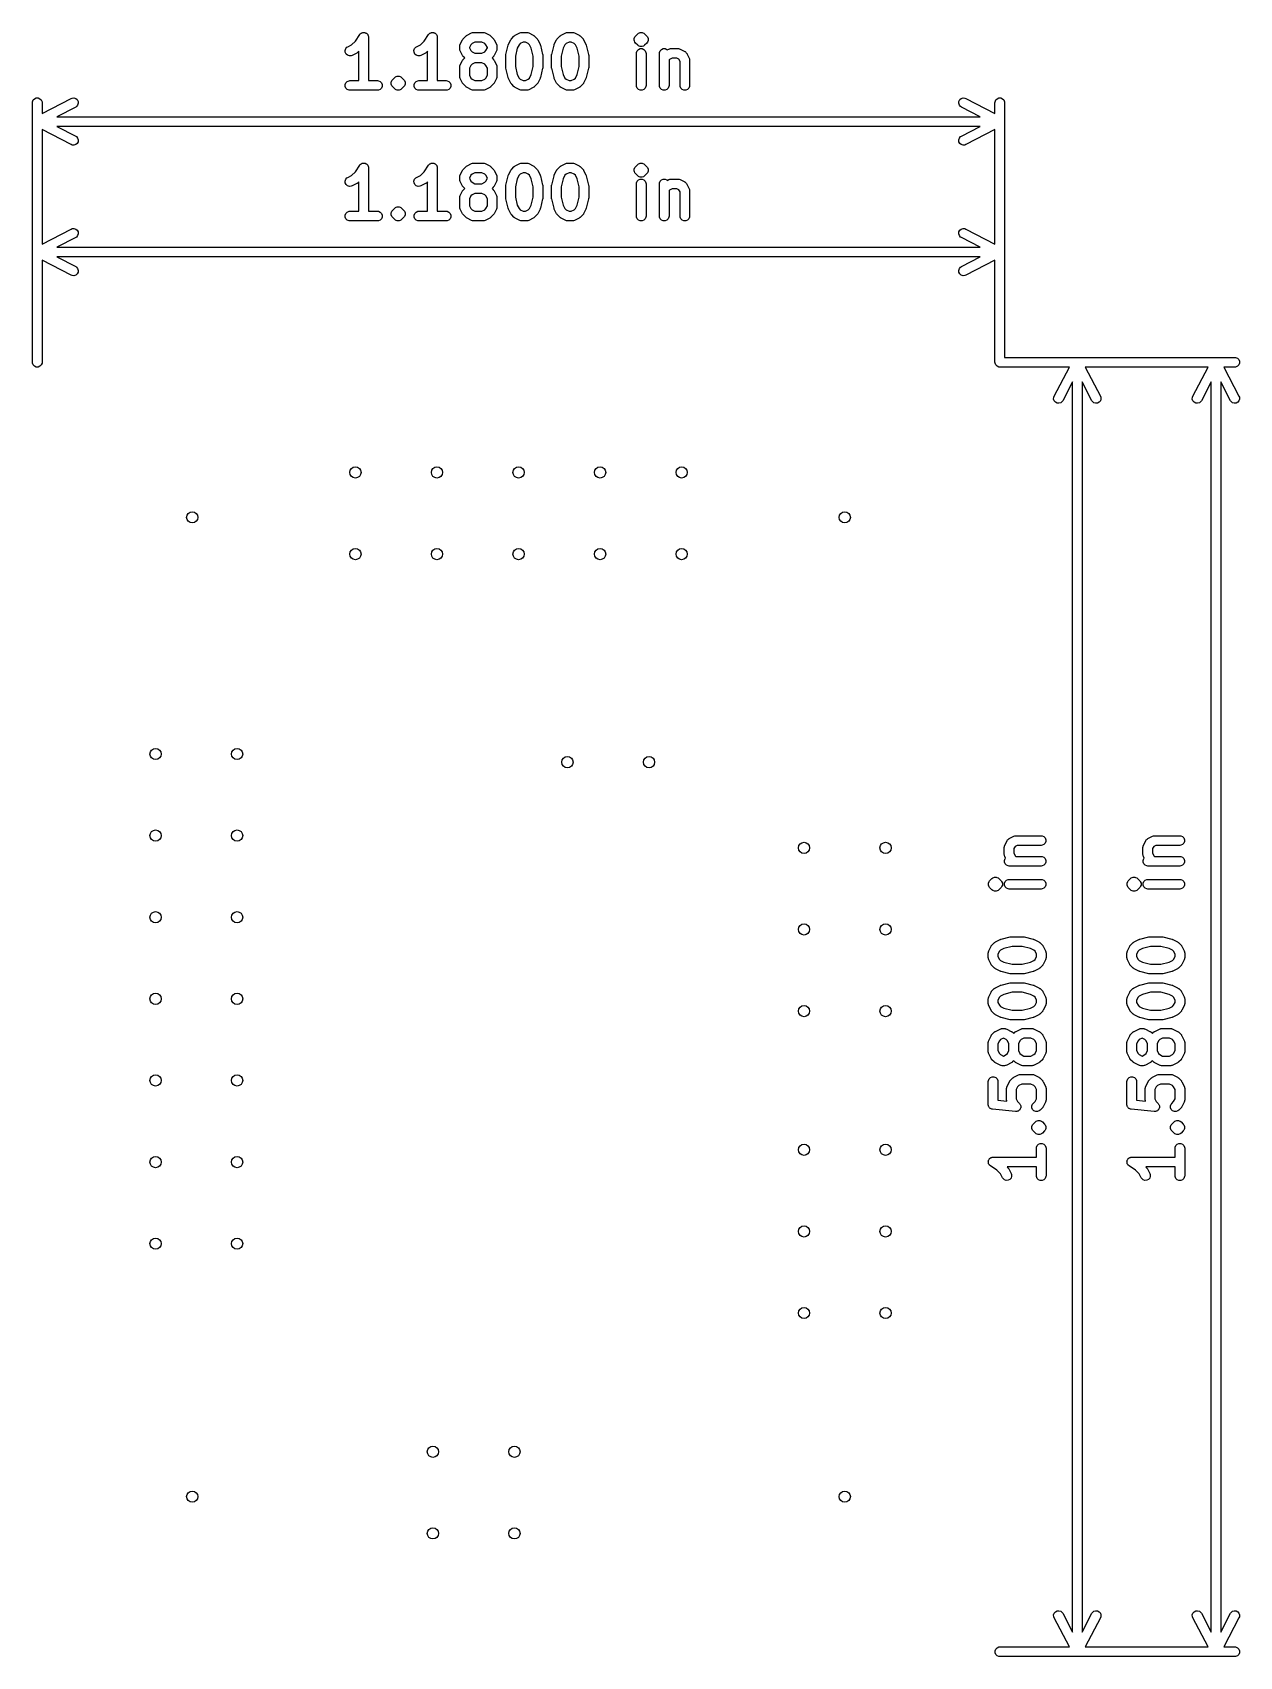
# Model space of a CAD drawing. Extents: x -4.37 to -2.89, y 5.38 to 7.37.
import ezdxf

# ---------------------------------------------------------------- set-up
doc = ezdxf.new("R2010")
doc.units = 0
doc.header["$MEASUREMENT"] = 0
doc.layers.add('BLACK', color=7, linetype='CONTINUOUS')

msp = doc.modelspace()

# ---------------------------------------------------------------- linework, layer by layer
at = {"layer": 'BLACK', "linetype": 'CONTINUOUS'}
for p, q in [((-3.975, 7.3585), (-3.9697, 7.3665)), ((-3.9697, 7.3665), (-3.969, 7.3674)), ((-3.9697, 7.3665), (-3.9697, 7.3665)), ((-3.9697, 7.3665), (-3.9697, 7.3665)), ((-3.9697, 7.3665), (-3.9697, 7.3665)), ((-3.969, 7.3674), (-3.9685, 7.3677)), ((-3.9685, 7.3677), (-3.9681, 7.3681)), ((-3.9681, 7.3681), (-3.9676, 7.3683)), ((-3.9676, 7.3683), (-3.9671, 7.3687)), ((-3.9671, 7.3687), (-3.9665, 7.3688)), ((-3.9665, 7.3688), (-3.966, 7.369)), ((-3.966, 7.369), (-3.9654, 7.369)), ((-3.9654, 7.369), (-3.9648, 7.3691)), ((-3.9648, 7.3691), (-3.9643, 7.369)), ((-3.9643, 7.369), (-3.9637, 7.369)), ((-3.9637, 7.369), (-3.9631, 7.3688)), ((-3.9631, 7.3688), (-3.9626, 7.3687)), ((-3.9626, 7.3687), (-3.9621, 7.3683)), ((-3.9621, 7.3683), (-3.9615, 7.3681)), ((-3.9615, 7.3681), (-3.9611, 7.3677)), ((-3.9611, 7.3677), (-3.9606, 7.3674)), ((-3.9606, 7.3674), (-3.9603, 7.3669)), ((-3.9603, 7.3669), (-3.9599, 7.3665)), ((-3.9599, 7.3665), (-3.9597, 7.366)), ((-3.9597, 7.366), (-3.9594, 7.3655)), ((-3.9594, 7.3655), (-3.9593, 7.3649)), ((-3.9593, 7.3649), (-3.959, 7.3644)), ((-3.959, 7.3644), (-3.9589, 7.3632)), ((-3.9589, 7.3632), (-3.9589, 7.3632)), ((-3.9589, 7.3632), (-3.9589, 7.3632)), ((-3.9589, 7.3632), (-3.9589, 7.3632)), ((-3.9589, 7.3632), (-3.9589, 7.3101)), ((-3.8907, 7.3585), (-3.8854, 7.3665)), ((-3.8854, 7.3665), (-3.8846, 7.3674)), ((-3.8854, 7.3665), (-3.8854, 7.3665)), ((-3.8854, 7.3665), (-3.8854, 7.3665)), ((-3.8854, 7.3665), (-3.8854, 7.3665)), ((-3.8846, 7.3674), (-3.8841, 7.3677)), ((-3.8841, 7.3677), (-3.8837, 7.3681)), ((-3.8837, 7.3681), (-3.8832, 7.3683)), ((-3.8832, 7.3683), (-3.8827, 7.3687)), ((-3.8827, 7.3687), (-3.8821, 7.3688)), ((-3.8821, 7.3688), (-3.8816, 7.369)), ((-3.8816, 7.369), (-3.881, 7.369)), ((-3.881, 7.369), (-3.8805, 7.3691)), ((-3.8805, 7.3691), (-3.8799, 7.369)), ((-3.8799, 7.369), (-3.8793, 7.369)), ((-3.8793, 7.369), (-3.8788, 7.3688)), ((-3.8788, 7.3688), (-3.8782, 7.3687)), ((-3.8782, 7.3687), (-3.8777, 7.3683)), ((-3.8777, 7.3683), (-3.8772, 7.3681)), ((-3.8772, 7.3681), (-3.8768, 7.3677)), ((-3.8768, 7.3677), (-3.8763, 7.3674)), ((-3.8763, 7.3674), (-3.876, 7.3669)), ((-3.876, 7.3669), (-3.8755, 7.3665)), ((-3.8755, 7.3665), (-3.8753, 7.366)), ((-3.8753, 7.366), (-3.875, 7.3655)), ((-3.875, 7.3655), (-3.8749, 7.3649)), ((-3.8749, 7.3649), (-3.8747, 7.3644)), ((-3.8747, 7.3644), (-3.8746, 7.3632)), ((-3.8746, 7.3632), (-3.8746, 7.3632)), ((-3.8746, 7.3632), (-3.8746, 7.3632)), ((-3.8746, 7.3632), (-3.8746, 7.3632)), ((-3.8746, 7.3632), (-3.8746, 7.3101)), ((-3.8424, 7.3618), (-3.8396, 7.3646)), ((-3.8396, 7.3646), (-3.8392, 7.365)), ((-3.8392, 7.365), (-3.8391, 7.3651)), ((-3.8391, 7.3651), (-3.8389, 7.3652)), ((-3.8389, 7.3652), (-3.8387, 7.3653)), ((-3.8387, 7.3653), (-3.8386, 7.3654)), ((-3.8386, 7.3654), (-3.8381, 7.3657)), ((-3.8381, 7.3657), (-3.8325, 7.3685)), ((-3.8325, 7.3685), (-3.8314, 7.3689)), ((-3.8314, 7.3689), (-3.8312, 7.3689)), ((-3.8312, 7.3689), (-3.831, 7.369)), ((-3.831, 7.369), (-3.8298, 7.3691)), ((-3.8298, 7.3691), (-3.8186, 7.3691)), ((-3.8186, 7.3691), (-3.8174, 7.369)), ((-3.8174, 7.369), (-3.8172, 7.3689)), ((-3.8172, 7.3689), (-3.817, 7.3689)), ((-3.817, 7.3689), (-3.8159, 7.3685)), ((-3.8159, 7.3685), (-3.8103, 7.3657)), ((-3.8103, 7.3657), (-3.8098, 7.3654)), ((-3.8098, 7.3654), (-3.8097, 7.3653)), ((-3.8097, 7.3653), (-3.8095, 7.3652)), ((-3.8095, 7.3652), (-3.8093, 7.3651)), ((-3.8093, 7.3651), (-3.8092, 7.365)), ((-3.8092, 7.365), (-3.8088, 7.3646)), ((-3.8088, 7.3646), (-3.806, 7.3618)), ((-3.7834, 7.3618), (-3.7806, 7.3646)), ((-3.7806, 7.3646), (-3.7801, 7.365)), ((-3.7801, 7.365), (-3.78, 7.3651)), ((-3.78, 7.3651), (-3.7798, 7.3652)), ((-3.7798, 7.3652), (-3.7797, 7.3653)), ((-3.7797, 7.3653), (-3.7795, 7.3654)), ((-3.7795, 7.3654), (-3.779, 7.3657)), ((-3.779, 7.3657), (-3.7734, 7.3685)), ((-3.7734, 7.3685), (-3.7723, 7.3689)), ((-3.7723, 7.3689), (-3.7721, 7.3689)), ((-3.7721, 7.3689), (-3.7719, 7.369)), ((-3.7719, 7.369), (-3.7708, 7.3691)), ((-3.7708, 7.3691), (-3.7652, 7.3691)), ((-3.7652, 7.3691), (-3.764, 7.369)), ((-3.764, 7.369), (-3.7638, 7.3689)), ((-3.7638, 7.3689), (-3.7636, 7.3689)), ((-3.7636, 7.3689), (-3.7625, 7.3685)), ((-3.7625, 7.3685), (-3.7569, 7.3657)), ((-3.7569, 7.3657), (-3.7564, 7.3654)), ((-3.7564, 7.3654), (-3.7563, 7.3653)), ((-3.7563, 7.3653), (-3.7561, 7.3652)), ((-3.7561, 7.3652), (-3.7559, 7.3651)), ((-3.7559, 7.3651), (-3.7558, 7.365)), ((-3.7558, 7.365), (-3.7554, 7.3646)), ((-3.7554, 7.3646), (-3.7525, 7.3618)), ((-3.7272, 7.3618), (-3.7243, 7.3646)), ((-3.7243, 7.3646), (-3.7239, 7.365)), ((-3.7239, 7.365), (-3.7238, 7.3651)), ((-3.7238, 7.3651), (-3.7236, 7.3652)), ((-3.7236, 7.3652), (-3.7234, 7.3653)), ((-3.7234, 7.3653), (-3.7233, 7.3654)), ((-3.7233, 7.3654), (-3.7228, 7.3657)), ((-3.7228, 7.3657), (-3.7172, 7.3685)), ((-3.7172, 7.3685), (-3.7161, 7.3689)), ((-3.7161, 7.3689), (-3.7159, 7.3689)), ((-3.7159, 7.3689), (-3.7157, 7.369)), ((-3.7157, 7.369), (-3.7145, 7.3691)), ((-3.7145, 7.3691), (-3.7089, 7.3691)), ((-3.7089, 7.3691), (-3.7078, 7.369)), ((-3.7078, 7.369), (-3.7076, 7.3689)), ((-3.7076, 7.3689), (-3.7074, 7.3689)), ((-3.7074, 7.3689), (-3.7063, 7.3685)), ((-3.7063, 7.3685), (-3.7006, 7.3657)), ((-3.7006, 7.3657), (-3.7002, 7.3654)), ((-3.7002, 7.3654), (-3.7, 7.3653)), ((-3.7, 7.3653), (-3.6998, 7.3652)), ((-3.6998, 7.3652), (-3.6997, 7.3651)), ((-3.6997, 7.3651), (-3.6996, 7.365)), ((-3.6996, 7.365), (-3.6991, 7.3646)), ((-3.6991, 7.3646), (-3.6963, 7.3618)), ((-3.6331, 7.3618), (-3.6323, 7.3637)), ((-3.6323, 7.3637), (-3.6315, 7.3646)), ((-3.6323, 7.3637), (-3.6323, 7.3637)), ((-3.6315, 7.3646), (-3.6287, 7.3674)), ((-3.6287, 7.3674), (-3.6278, 7.3681)), ((-3.6278, 7.3681), (-3.6265, 7.3687)), ((-3.6278, 7.3681), (-3.6278, 7.3681)), ((-3.6265, 7.3687), (-3.6257, 7.369)), ((-3.6257, 7.369), (-3.6234, 7.369)), ((-3.6234, 7.369), (-3.6226, 7.3687)), ((-3.6226, 7.3687), (-3.6213, 7.3681)), ((-3.6213, 7.3681), (-3.6204, 7.3674)), ((-3.6204, 7.3674), (-3.6176, 7.3646)), ((-3.6176, 7.3646), (-3.6168, 7.3637)), ((-3.6168, 7.3637), (-3.6159, 7.3616)), ((-3.9876, 7.3471), (-3.9868, 7.3493)), ((-3.9874, 7.3448), (-3.9876, 7.3471)), ((-3.9864, 7.3427), (-3.9874, 7.3448)), ((-3.9868, 7.3493), (-3.9853, 7.351)), ((-3.9853, 7.351), (-3.9843, 7.3516)), ((-3.9843, 7.3516), (-3.9796, 7.354)), ((-3.9796, 7.354), (-3.975, 7.3585)), ((-3.9734, 7.3439), (-3.9791, 7.3411)), ((-3.9729, 7.3442), (-3.9734, 7.3439)), ((-3.9728, 7.3442), (-3.9729, 7.3442)), ((-3.9726, 7.3444), (-3.9728, 7.3442)), ((-3.9724, 7.3445), (-3.9726, 7.3444)), ((-3.9723, 7.3446), (-3.9724, 7.3445)), ((-3.9719, 7.345), (-3.9723, 7.3446)), ((-3.9707, 7.3461), (-3.9719, 7.345)), ((-3.9707, 7.3101), (-3.9707, 7.3461)), ((-3.9032, 7.3471), (-3.9025, 7.3493)), ((-3.903, 7.3448), (-3.9032, 7.3471)), ((-3.902, 7.3427), (-3.903, 7.3448)), ((-3.9025, 7.3493), (-3.9009, 7.351)), ((-3.9009, 7.351), (-3.9, 7.3516)), ((-3.9, 7.3516), (-3.8952, 7.354)), ((-3.8952, 7.354), (-3.8907, 7.3585)), ((-3.8891, 7.3439), (-3.8947, 7.3411)), ((-3.8886, 7.3442), (-3.8891, 7.3439)), ((-3.8884, 7.3442), (-3.8886, 7.3442)), ((-3.8883, 7.3444), (-3.8884, 7.3442)), ((-3.8881, 7.3445), (-3.8883, 7.3444)), ((-3.888, 7.3446), (-3.8881, 7.3445)), ((-3.8875, 7.345), (-3.888, 7.3446)), ((-3.8864, 7.3461), (-3.8875, 7.345)), ((-3.8864, 7.3101), (-3.8864, 7.3461)), ((-3.847, 7.352), (-3.8469, 7.3531)), ((-3.847, 7.3492), (-3.847, 7.352)), ((-3.8469, 7.348), (-3.847, 7.3492)), ((-3.8469, 7.3531), (-3.8468, 7.3533)), ((-3.8468, 7.3478), (-3.8469, 7.348)), ((-3.8468, 7.3535), (-3.8464, 7.3546)), ((-3.8468, 7.3533), (-3.8468, 7.3535)), ((-3.8468, 7.3476), (-3.8468, 7.3478)), ((-3.8464, 7.3465), (-3.8468, 7.3476)), ((-3.8464, 7.3546), (-3.8436, 7.3602)), ((-3.8436, 7.3409), (-3.8464, 7.3465)), ((-3.8436, 7.3602), (-3.8432, 7.3607)), ((-3.8432, 7.3609), (-3.8431, 7.361)), ((-3.8432, 7.3607), (-3.8432, 7.3609)), ((-3.8431, 7.361), (-3.8429, 7.3612)), ((-3.8429, 7.3612), (-3.8428, 7.3613)), ((-3.8428, 7.3613), (-3.8424, 7.3618)), ((-3.8334, 7.3541), (-3.8352, 7.3506)), ((-3.8352, 7.3506), (-3.8352, 7.3505)), ((-3.8352, 7.3505), (-3.8334, 7.347)), ((-3.832, 7.3555), (-3.8334, 7.3541)), ((-3.8334, 7.347), (-3.832, 7.3456)), ((-3.8284, 7.3573), (-3.832, 7.3555)), ((-3.832, 7.3456), (-3.8284, 7.3438)), ((-3.82, 7.3573), (-3.8284, 7.3573)), ((-3.8284, 7.3438), (-3.82, 7.3438)), ((-3.8165, 7.3555), (-3.82, 7.3573)), ((-3.82, 7.3438), (-3.8165, 7.3456)), ((-3.815, 7.3541), (-3.8165, 7.3555)), ((-3.8165, 7.3456), (-3.815, 7.347)), ((-3.8132, 7.3506), (-3.815, 7.3541)), ((-3.815, 7.347), (-3.8132, 7.3505)), ((-3.8132, 7.3505), (-3.8132, 7.3506)), ((-3.806, 7.3618), (-3.8056, 7.3613)), ((-3.8056, 7.3613), (-3.8055, 7.3612)), ((-3.8055, 7.3612), (-3.8054, 7.361)), ((-3.8054, 7.361), (-3.8052, 7.3609)), ((-3.8052, 7.3609), (-3.8052, 7.3607)), ((-3.8052, 7.3607), (-3.8049, 7.3602)), ((-3.8049, 7.3602), (-3.8021, 7.3546)), ((-3.8021, 7.3465), (-3.8049, 7.3409)), ((-3.8021, 7.3546), (-3.8016, 7.3535)), ((-3.8016, 7.3476), (-3.8021, 7.3465)), ((-3.8016, 7.3535), (-3.8016, 7.3533)), ((-3.8016, 7.3533), (-3.8015, 7.3531)), ((-3.8015, 7.348), (-3.8016, 7.3478)), ((-3.8016, 7.3478), (-3.8016, 7.3476)), ((-3.8015, 7.3531), (-3.8014, 7.352)), ((-3.8014, 7.3492), (-3.8015, 7.348)), ((-3.8014, 7.352), (-3.8014, 7.3492)), ((-3.7906, 7.3422), (-3.7878, 7.3534)), ((-3.7878, 7.3534), (-3.7877, 7.3535)), ((-3.7877, 7.3535), (-3.7875, 7.354)), ((-3.7877, 7.3535), (-3.7877, 7.3535)), ((-3.7875, 7.354), (-3.7874, 7.3545)), ((-3.7874, 7.3545), (-3.7873, 7.3545)), ((-3.7873, 7.3546), (-3.7845, 7.3602)), ((-3.7873, 7.3545), (-3.7873, 7.3546)), ((-3.7845, 7.3602), (-3.7842, 7.3607)), ((-3.7842, 7.3607), (-3.7841, 7.3609)), ((-3.7841, 7.3609), (-3.784, 7.361)), ((-3.784, 7.361), (-3.7839, 7.3612)), ((-3.7839, 7.3612), (-3.7838, 7.3613)), ((-3.7838, 7.3613), (-3.7834, 7.3618)), ((-3.7765, 7.3499), (-3.7789, 7.34)), ((-3.7744, 7.3541), (-3.7765, 7.3499)), ((-3.7729, 7.3555), (-3.7744, 7.3541)), ((-3.7694, 7.3573), (-3.7729, 7.3555)), ((-3.7666, 7.3573), (-3.7694, 7.3573)), ((-3.763, 7.3555), (-3.7666, 7.3573)), ((-3.7616, 7.3541), (-3.763, 7.3555)), ((-3.7595, 7.3499), (-3.7616, 7.3541)), ((-3.757, 7.34), (-3.7595, 7.3499)), ((-3.7525, 7.3618), (-3.7522, 7.3613)), ((-3.7522, 7.3613), (-3.7521, 7.3612)), ((-3.7521, 7.3612), (-3.7519, 7.361)), ((-3.7519, 7.361), (-3.7518, 7.3609)), ((-3.7518, 7.3609), (-3.7518, 7.3607)), ((-3.7518, 7.3607), (-3.7514, 7.3602)), ((-3.7514, 7.3602), (-3.7486, 7.3546)), ((-3.7486, 7.3546), (-3.7486, 7.3545)), ((-3.7486, 7.3545), (-3.7486, 7.3545)), ((-3.7486, 7.3545), (-3.7484, 7.354)), ((-3.7484, 7.354), (-3.7482, 7.3535)), ((-3.7482, 7.3535), (-3.7482, 7.3535)), ((-3.7482, 7.3535), (-3.7482, 7.3534)), ((-3.7482, 7.3534), (-3.7454, 7.3422)), ((-3.7343, 7.3422), (-3.7315, 7.3534)), ((-3.7315, 7.3535), (-3.7313, 7.354)), ((-3.7315, 7.3534), (-3.7315, 7.3535)), ((-3.7315, 7.3535), (-3.7315, 7.3535)), ((-3.7313, 7.354), (-3.7311, 7.3545)), ((-3.7311, 7.3546), (-3.7283, 7.3602)), ((-3.7311, 7.3545), (-3.7311, 7.3546)), ((-3.7311, 7.3545), (-3.7311, 7.3545)), ((-3.7283, 7.3602), (-3.7279, 7.3607)), ((-3.7279, 7.3609), (-3.7278, 7.361)), ((-3.7279, 7.3607), (-3.7279, 7.3609)), ((-3.7278, 7.361), (-3.7276, 7.3612)), ((-3.7276, 7.3612), (-3.7275, 7.3613)), ((-3.7275, 7.3613), (-3.7272, 7.3618)), ((-3.7202, 7.3499), (-3.7227, 7.34)), ((-3.7181, 7.3541), (-3.7202, 7.3499)), ((-3.7167, 7.3555), (-3.7181, 7.3541)), ((-3.7131, 7.3573), (-3.7167, 7.3555)), ((-3.7103, 7.3573), (-3.7131, 7.3573)), ((-3.7068, 7.3555), (-3.7103, 7.3573)), ((-3.7053, 7.3541), (-3.7068, 7.3555)), ((-3.7032, 7.3499), (-3.7053, 7.3541)), ((-3.7008, 7.34), (-3.7032, 7.3499)), ((-3.6963, 7.3618), (-3.6959, 7.3613)), ((-3.6959, 7.3613), (-3.6958, 7.3612)), ((-3.6958, 7.3612), (-3.6957, 7.361)), ((-3.6957, 7.361), (-3.6956, 7.3609)), ((-3.6956, 7.3609), (-3.6955, 7.3607)), ((-3.6955, 7.3607), (-3.6952, 7.3602)), ((-3.6952, 7.3602), (-3.6924, 7.3546)), ((-3.6924, 7.3546), (-3.6924, 7.3545)), ((-3.6924, 7.3545), (-3.6923, 7.3545)), ((-3.6923, 7.3545), (-3.6922, 7.354)), ((-3.6922, 7.354), (-3.692, 7.3535)), ((-3.692, 7.3535), (-3.692, 7.3535)), ((-3.692, 7.3535), (-3.6919, 7.3534)), ((-3.6919, 7.3534), (-3.6891, 7.3422)), ((-3.6332, 7.3616), (-3.6331, 7.3618)), ((-3.6332, 7.3593), (-3.6332, 7.3616)), ((-3.6329, 7.3587), (-3.6332, 7.3593)), ((-3.6323, 7.3571), (-3.6329, 7.3587)), ((-3.6315, 7.3562), (-3.6323, 7.3571)), ((-3.6287, 7.3534), (-3.6315, 7.3562)), ((-3.6305, 7.3435), (-3.6303, 7.3447)), ((-3.6305, 7.3042), (-3.6305, 7.3435)), ((-3.6303, 7.3447), (-3.6295, 7.3468)), ((-3.6295, 7.3468), (-3.6278, 7.3484)), ((-3.6278, 7.3527), (-3.6287, 7.3534)), ((-3.6269, 7.3523), (-3.6278, 7.3527)), ((-3.6278, 7.3484), (-3.6257, 7.3493)), ((-3.6257, 7.3518), (-3.6269, 7.3523)), ((-3.6234, 7.3518), (-3.6257, 7.3518)), ((-3.6257, 7.3493), (-3.6234, 7.3493)), ((-3.6219, 7.3524), (-3.6234, 7.3518)), ((-3.6234, 7.3493), (-3.6213, 7.3484)), ((-3.6213, 7.3527), (-3.6219, 7.3524)), ((-3.6204, 7.3534), (-3.6213, 7.3527)), ((-3.6213, 7.3527), (-3.6213, 7.3527)), ((-3.6213, 7.3484), (-3.6196, 7.3468)), ((-3.6176, 7.3562), (-3.6204, 7.3534)), ((-3.6196, 7.3468), (-3.6188, 7.3447)), ((-3.6188, 7.3447), (-3.6186, 7.3435)), ((-3.6186, 7.3435), (-3.6186, 7.3042)), ((-3.6168, 7.3571), (-3.6176, 7.3562)), ((-3.6159, 7.3593), (-3.6168, 7.3571)), ((-3.6168, 7.3571), (-3.6168, 7.3571)), ((-3.6159, 7.3616), (-3.6159, 7.3593)), ((-3.6023, 7.3435), (-3.6022, 7.3447)), ((-3.6023, 7.3042), (-3.6023, 7.3435)), ((-3.6022, 7.3447), (-3.6013, 7.3468)), ((-3.6013, 7.3468), (-3.5997, 7.3484)), ((-3.5997, 7.3484), (-3.5976, 7.3493)), ((-3.5976, 7.3493), (-3.5953, 7.3493)), ((-3.5953, 7.3493), (-3.5931, 7.3484)), ((-3.5931, 7.3484), (-3.5926, 7.3479)), ((-3.5926, 7.3479), (-3.5906, 7.3488)), ((-3.5906, 7.3488), (-3.5896, 7.3492)), ((-3.5896, 7.3492), (-3.5893, 7.3492)), ((-3.5893, 7.3492), (-3.5891, 7.3493)), ((-3.5891, 7.3493), (-3.588, 7.3494)), ((-3.588, 7.3494), (-3.5796, 7.3494)), ((-3.5796, 7.3494), (-3.5784, 7.3493)), ((-3.5784, 7.3493), (-3.5782, 7.3492)), ((-3.5782, 7.3492), (-3.578, 7.3492)), ((-3.578, 7.3492), (-3.5769, 7.3488)), ((-3.5769, 7.3488), (-3.5713, 7.346)), ((-3.5713, 7.346), (-3.5711, 7.3459)), ((-3.5711, 7.3459), (-3.571, 7.3458)), ((-3.571, 7.3458), (-3.5709, 7.3458)), ((-3.5709, 7.3458), (-3.5703, 7.3454)), ((-3.5703, 7.3454), (-3.5698, 7.3448)), ((-3.5698, 7.3448), (-3.5693, 7.3443)), ((-3.5693, 7.3443), (-3.5689, 7.3438)), ((-3.5689, 7.3438), (-3.5688, 7.3436)), ((-3.5688, 7.3436), (-3.5688, 7.3436)), ((-3.5688, 7.3436), (-3.5686, 7.3434)), ((-3.5686, 7.3434), (-3.5658, 7.3377)), ((-3.9846, 7.3412), (-3.9864, 7.3427)), ((-3.9824, 7.3405), (-3.9846, 7.3412)), ((-3.9801, 7.3406), (-3.9824, 7.3405)), ((-3.9791, 7.3411), (-3.9801, 7.3406)), ((-3.9003, 7.3412), (-3.902, 7.3427)), ((-3.8981, 7.3405), (-3.9003, 7.3412)), ((-3.8958, 7.3406), (-3.8981, 7.3405)), ((-3.8947, 7.3411), (-3.8958, 7.3406)), ((-3.847, 7.3267), (-3.8469, 7.3278)), ((-3.847, 7.3154), (-3.847, 7.3267)), ((-3.8469, 7.3278), (-3.8468, 7.328)), ((-3.8468, 7.3282), (-3.8464, 7.3293)), ((-3.8468, 7.328), (-3.8468, 7.3282)), ((-3.8464, 7.3293), (-3.8436, 7.3349)), ((-3.8432, 7.3404), (-3.8436, 7.3409)), ((-3.8436, 7.3349), (-3.8432, 7.3354)), ((-3.8432, 7.3402), (-3.8432, 7.3404)), ((-3.8431, 7.3401), (-3.8432, 7.3402)), ((-3.8432, 7.3356), (-3.8431, 7.3357)), ((-3.8432, 7.3354), (-3.8432, 7.3356)), ((-3.8429, 7.3399), (-3.8431, 7.3401)), ((-3.8431, 7.3357), (-3.8429, 7.3359)), ((-3.8428, 7.3398), (-3.8429, 7.3399)), ((-3.8429, 7.3359), (-3.8428, 7.336)), ((-3.8424, 7.3394), (-3.8428, 7.3398)), ((-3.8428, 7.336), (-3.8424, 7.3365)), ((-3.841, 7.3379), (-3.8424, 7.3394)), ((-3.8424, 7.3365), (-3.841, 7.3379)), ((-3.8334, 7.3288), (-3.8352, 7.3253)), ((-3.8352, 7.3253), (-3.8352, 7.3168)), ((-3.832, 7.3302), (-3.8334, 7.3288)), ((-3.8284, 7.332), (-3.832, 7.3302)), ((-3.82, 7.332), (-3.8284, 7.332)), ((-3.8165, 7.3302), (-3.82, 7.332)), ((-3.815, 7.3288), (-3.8165, 7.3302)), ((-3.8132, 7.3253), (-3.815, 7.3288)), ((-3.8132, 7.3168), (-3.8132, 7.3253)), ((-3.806, 7.3394), (-3.8074, 7.3379)), ((-3.8074, 7.3379), (-3.806, 7.3365)), ((-3.8056, 7.3398), (-3.806, 7.3394)), ((-3.806, 7.3365), (-3.8056, 7.336)), ((-3.8055, 7.3399), (-3.8056, 7.3398)), ((-3.8056, 7.336), (-3.8055, 7.3359)), ((-3.8054, 7.3401), (-3.8055, 7.3399)), ((-3.8055, 7.3359), (-3.8054, 7.3357)), ((-3.8052, 7.3402), (-3.8054, 7.3401)), ((-3.8054, 7.3357), (-3.8052, 7.3356)), ((-3.8049, 7.3409), (-3.8052, 7.3404)), ((-3.8052, 7.3404), (-3.8052, 7.3402)), ((-3.8052, 7.3356), (-3.8052, 7.3354)), ((-3.8052, 7.3354), (-3.8049, 7.3349)), ((-3.8049, 7.3349), (-3.8021, 7.3293)), ((-3.8021, 7.3293), (-3.8016, 7.3282)), ((-3.8016, 7.3282), (-3.8016, 7.328)), ((-3.8016, 7.328), (-3.8015, 7.3278)), ((-3.8015, 7.3278), (-3.8014, 7.3267)), ((-3.8014, 7.3267), (-3.8014, 7.3154)), ((-3.7907, 7.3414), (-3.7906, 7.3419)), ((-3.7907, 7.341), (-3.7907, 7.3414)), ((-3.7907, 7.3409), (-3.7907, 7.341)), ((-3.7907, 7.3407), (-3.7907, 7.3409)), ((-3.7907, 7.3267), (-3.7907, 7.3407)), ((-3.7907, 7.3265), (-3.7907, 7.3267)), ((-3.7907, 7.3264), (-3.7907, 7.3265)), ((-3.7907, 7.3259), (-3.7907, 7.3264)), ((-3.7906, 7.3255), (-3.7907, 7.3259)), ((-3.7906, 7.342), (-3.7906, 7.3422)), ((-3.7906, 7.3419), (-3.7906, 7.342)), ((-3.7906, 7.3254), (-3.7906, 7.3255)), ((-3.7906, 7.3252), (-3.7906, 7.3254)), ((-3.7878, 7.314), (-3.7906, 7.3252)), ((-3.7789, 7.34), (-3.7789, 7.3274)), ((-3.7789, 7.3274), (-3.7765, 7.3175)), ((-3.7595, 7.3175), (-3.757, 7.3274)), ((-3.757, 7.3274), (-3.757, 7.34)), ((-3.7454, 7.3252), (-3.7482, 7.314)), ((-3.7454, 7.3422), (-3.7453, 7.342)), ((-3.7453, 7.3254), (-3.7454, 7.3252)), ((-3.7453, 7.342), (-3.7453, 7.3419)), ((-3.7453, 7.3419), (-3.7453, 7.3414)), ((-3.7453, 7.3414), (-3.7452, 7.341)), ((-3.7452, 7.3264), (-3.7453, 7.3259)), ((-3.7453, 7.3259), (-3.7453, 7.3255)), ((-3.7453, 7.3255), (-3.7453, 7.3254)), ((-3.7452, 7.341), (-3.7452, 7.3409)), ((-3.7452, 7.3409), (-3.7452, 7.3407)), ((-3.7452, 7.3407), (-3.7452, 7.3267)), ((-3.7452, 7.3267), (-3.7452, 7.3265)), ((-3.7452, 7.3265), (-3.7452, 7.3264)), ((-3.7345, 7.341), (-3.7344, 7.3414)), ((-3.7345, 7.3409), (-3.7345, 7.341)), ((-3.7345, 7.3407), (-3.7345, 7.3409)), ((-3.7345, 7.3267), (-3.7345, 7.3407)), ((-3.7345, 7.3265), (-3.7345, 7.3267)), ((-3.7345, 7.3264), (-3.7345, 7.3265)), ((-3.7344, 7.3259), (-3.7345, 7.3264)), ((-3.7344, 7.342), (-3.7343, 7.3422)), ((-3.7344, 7.3419), (-3.7344, 7.342)), ((-3.7344, 7.3414), (-3.7344, 7.3419)), ((-3.7344, 7.3255), (-3.7344, 7.3259)), ((-3.7344, 7.3254), (-3.7344, 7.3255)), ((-3.7343, 7.3252), (-3.7344, 7.3254)), ((-3.7315, 7.314), (-3.7343, 7.3252)), ((-3.7227, 7.34), (-3.7227, 7.3274)), ((-3.7227, 7.3274), (-3.7202, 7.3175)), ((-3.7032, 7.3175), (-3.7008, 7.3274)), ((-3.7008, 7.3274), (-3.7008, 7.34)), ((-3.6891, 7.3252), (-3.6919, 7.314)), ((-3.6891, 7.3422), (-3.6891, 7.342)), ((-3.6891, 7.342), (-3.6891, 7.3419)), ((-3.6891, 7.3419), (-3.689, 7.3414)), ((-3.689, 7.3259), (-3.6891, 7.3255)), ((-3.6891, 7.3255), (-3.6891, 7.3254)), ((-3.6891, 7.3254), (-3.6891, 7.3252)), ((-3.689, 7.3414), (-3.689, 7.341)), ((-3.689, 7.341), (-3.689, 7.3409)), ((-3.689, 7.3409), (-3.6889, 7.3407)), ((-3.6889, 7.3267), (-3.689, 7.3265)), ((-3.689, 7.3265), (-3.689, 7.3264)), ((-3.689, 7.3264), (-3.689, 7.3259)), ((-3.6889, 7.3407), (-3.6889, 7.3267)), ((-3.5901, 7.3359), (-3.5905, 7.3355)), ((-3.5905, 7.3355), (-3.5905, 7.3042)), ((-3.5866, 7.3376), (-3.5901, 7.3359)), ((-3.5809, 7.3376), (-3.5866, 7.3376)), ((-3.5783, 7.3363), (-3.5809, 7.3376)), ((-3.577, 7.3337), (-3.5783, 7.3363)), ((-3.577, 7.3042), (-3.577, 7.3337)), ((-3.5658, 7.3377), (-3.5654, 7.3367)), ((-3.5654, 7.3367), (-3.5654, 7.3364)), ((-3.5654, 7.3364), (-3.5653, 7.3362)), ((-3.5653, 7.3362), (-3.5652, 7.3351)), ((-3.5652, 7.3351), (-3.5652, 7.3042)), ((-3.9875, 7.3053), (-3.9866, 7.3074)), ((-3.9875, 7.303), (-3.9875, 7.3053)), ((-3.9866, 7.3074), (-3.985, 7.3091)), ((-3.985, 7.3091), (-3.9828, 7.31)), ((-3.9828, 7.31), (-3.9817, 7.3101)), ((-3.9817, 7.3101), (-3.9707, 7.3101)), ((-3.9589, 7.3101), (-3.9479, 7.3101)), ((-3.9479, 7.3101), (-3.9468, 7.31)), ((-3.9468, 7.31), (-3.9447, 7.3091)), ((-3.9447, 7.3091), (-3.943, 7.3074)), ((-3.943, 7.3074), (-3.9422, 7.3053)), ((-3.9422, 7.3053), (-3.9422, 7.303)), ((-3.9312, 7.3083), (-3.9309, 7.3091)), ((-3.9312, 7.3081), (-3.9312, 7.3083)), ((-3.9312, 7.3058), (-3.9312, 7.3081)), ((-3.9304, 7.3037), (-3.9312, 7.3058)), ((-3.9309, 7.3091), (-3.9304, 7.3103)), ((-3.9304, 7.3103), (-3.9296, 7.3111)), ((-3.9296, 7.3028), (-3.9304, 7.3037)), ((-3.9304, 7.3037), (-3.9304, 7.3037)), ((-3.9296, 7.3111), (-3.9268, 7.314)), ((-3.9268, 7.314), (-3.9259, 7.3147)), ((-3.9259, 7.3147), (-3.925, 7.3151)), ((-3.925, 7.3151), (-3.9238, 7.3156)), ((-3.9238, 7.3156), (-3.9215, 7.3156)), ((-3.9215, 7.3156), (-3.92, 7.315)), ((-3.92, 7.315), (-3.9194, 7.3147)), ((-3.9194, 7.3147), (-3.9194, 7.3147)), ((-3.9194, 7.3147), (-3.9185, 7.314)), ((-3.9185, 7.314), (-3.9156, 7.3111)), ((-3.9156, 7.3111), (-3.9149, 7.3103)), ((-3.9149, 7.3037), (-3.9156, 7.3028)), ((-3.9149, 7.3103), (-3.9149, 7.3103)), ((-3.9149, 7.3103), (-3.914, 7.3081)), ((-3.914, 7.3058), (-3.9149, 7.3037)), ((-3.914, 7.3081), (-3.914, 7.3058)), ((-3.9031, 7.3053), (-3.9022, 7.3074)), ((-3.9031, 7.303), (-3.9031, 7.3053)), ((-3.9022, 7.3074), (-3.9006, 7.3091)), ((-3.9006, 7.3091), (-3.8985, 7.31)), ((-3.8985, 7.31), (-3.8973, 7.3101)), ((-3.8973, 7.3101), (-3.8864, 7.3101)), ((-3.8746, 7.3101), (-3.8636, 7.3101)), ((-3.8636, 7.3101), (-3.8624, 7.31)), ((-3.8624, 7.31), (-3.8603, 7.3091)), ((-3.8603, 7.3091), (-3.8587, 7.3074)), ((-3.8587, 7.3074), (-3.8578, 7.3053)), ((-3.8578, 7.3053), (-3.8578, 7.303)), ((-3.8469, 7.3143), (-3.847, 7.3154)), ((-3.8468, 7.3141), (-3.8469, 7.3143)), ((-3.8468, 7.3138), (-3.8468, 7.3141)), ((-3.8464, 7.3128), (-3.8468, 7.3138)), ((-3.8436, 7.3071), (-3.8464, 7.3128)), ((-3.8432, 7.3066), (-3.8436, 7.3071)), ((-3.8432, 7.3065), (-3.8432, 7.3066)), ((-3.8431, 7.3063), (-3.8432, 7.3065)), ((-3.8429, 7.3062), (-3.8431, 7.3063)), ((-3.8428, 7.3061), (-3.8429, 7.3062)), ((-3.8424, 7.3056), (-3.8428, 7.3061)), ((-3.8396, 7.3028), (-3.8424, 7.3056)), ((-3.8352, 7.3168), (-3.8334, 7.3133)), ((-3.8334, 7.3133), (-3.832, 7.3118)), ((-3.832, 7.3118), (-3.8284, 7.3101)), ((-3.8284, 7.3101), (-3.82, 7.3101)), ((-3.82, 7.3101), (-3.8165, 7.3118)), ((-3.8165, 7.3118), (-3.815, 7.3133)), ((-3.815, 7.3133), (-3.8132, 7.3168)), ((-3.806, 7.3056), (-3.8088, 7.3028)), ((-3.8056, 7.3061), (-3.806, 7.3056)), ((-3.8055, 7.3062), (-3.8056, 7.3061)), ((-3.8054, 7.3063), (-3.8055, 7.3062)), ((-3.8052, 7.3065), (-3.8054, 7.3063)), ((-3.8049, 7.3071), (-3.8052, 7.3066)), ((-3.8052, 7.3066), (-3.8052, 7.3065)), ((-3.8021, 7.3128), (-3.8049, 7.3071)), ((-3.8016, 7.3138), (-3.8021, 7.3128)), ((-3.8015, 7.3143), (-3.8016, 7.3141)), ((-3.8016, 7.3141), (-3.8016, 7.3138)), ((-3.8014, 7.3154), (-3.8015, 7.3143)), ((-3.7877, 7.3139), (-3.7878, 7.314)), ((-3.7877, 7.3138), (-3.7877, 7.3139)), ((-3.7875, 7.3134), (-3.7877, 7.3138)), ((-3.7874, 7.3129), (-3.7875, 7.3134)), ((-3.7873, 7.3129), (-3.7874, 7.3129)), ((-3.7873, 7.3128), (-3.7873, 7.3129)), ((-3.7845, 7.3071), (-3.7873, 7.3128)), ((-3.7842, 7.3066), (-3.7845, 7.3071)), ((-3.7841, 7.3065), (-3.7842, 7.3066)), ((-3.784, 7.3063), (-3.7841, 7.3065)), ((-3.7839, 7.3062), (-3.784, 7.3063)), ((-3.7838, 7.3061), (-3.7839, 7.3062)), ((-3.7834, 7.3056), (-3.7838, 7.3061)), ((-3.7806, 7.3028), (-3.7834, 7.3056)), ((-3.7765, 7.3175), (-3.7744, 7.3133)), ((-3.7744, 7.3133), (-3.7729, 7.3118)), ((-3.7729, 7.3118), (-3.7694, 7.3101)), ((-3.7694, 7.3101), (-3.7666, 7.3101)), ((-3.7666, 7.3101), (-3.763, 7.3118)), ((-3.763, 7.3118), (-3.7616, 7.3133)), ((-3.7616, 7.3133), (-3.7595, 7.3175)), ((-3.7525, 7.3056), (-3.7554, 7.3028)), ((-3.7522, 7.3061), (-3.7525, 7.3056)), ((-3.7521, 7.3062), (-3.7522, 7.3061)), ((-3.7519, 7.3063), (-3.7521, 7.3062)), ((-3.7518, 7.3065), (-3.7519, 7.3063)), ((-3.7514, 7.3071), (-3.7518, 7.3066)), ((-3.7518, 7.3066), (-3.7518, 7.3065)), ((-3.7486, 7.3128), (-3.7514, 7.3071)), ((-3.7484, 7.3134), (-3.7486, 7.3129)), ((-3.7486, 7.3129), (-3.7486, 7.3129)), ((-3.7486, 7.3129), (-3.7486, 7.3128)), ((-3.7482, 7.3138), (-3.7484, 7.3134)), ((-3.7482, 7.314), (-3.7482, 7.3139)), ((-3.7482, 7.3139), (-3.7482, 7.3138)), ((-3.7315, 7.3139), (-3.7315, 7.314)), ((-3.7315, 7.3138), (-3.7315, 7.3139)), ((-3.7313, 7.3134), (-3.7315, 7.3138)), ((-3.7311, 7.3129), (-3.7313, 7.3134)), ((-3.7311, 7.3128), (-3.7311, 7.3129)), ((-3.7311, 7.3129), (-3.7311, 7.3129)), ((-3.7283, 7.3071), (-3.7311, 7.3128)), ((-3.7279, 7.3066), (-3.7283, 7.3071)), ((-3.7279, 7.3065), (-3.7279, 7.3066)), ((-3.7278, 7.3063), (-3.7279, 7.3065)), ((-3.7276, 7.3062), (-3.7278, 7.3063)), ((-3.7275, 7.3061), (-3.7276, 7.3062)), ((-3.7272, 7.3056), (-3.7275, 7.3061)), ((-3.7243, 7.3028), (-3.7272, 7.3056)), ((-3.7202, 7.3175), (-3.7181, 7.3133)), ((-3.7181, 7.3133), (-3.7167, 7.3118)), ((-3.7167, 7.3118), (-3.7131, 7.3101)), ((-3.7131, 7.3101), (-3.7103, 7.3101)), ((-3.7103, 7.3101), (-3.7068, 7.3118)), ((-3.7068, 7.3118), (-3.7053, 7.3133)), ((-3.7053, 7.3133), (-3.7032, 7.3175)), ((-3.6963, 7.3056), (-3.6991, 7.3028)), ((-3.6959, 7.3061), (-3.6963, 7.3056)), ((-3.6958, 7.3062), (-3.6959, 7.3061)), ((-3.6957, 7.3063), (-3.6958, 7.3062)), ((-3.6956, 7.3065), (-3.6957, 7.3063)), ((-3.6955, 7.3066), (-3.6956, 7.3065)), ((-3.6952, 7.3071), (-3.6955, 7.3066)), ((-3.6924, 7.3128), (-3.6952, 7.3071)), ((-3.6923, 7.3129), (-3.6924, 7.3129)), ((-3.6924, 7.3129), (-3.6924, 7.3128)), ((-3.6922, 7.3134), (-3.6923, 7.3129)), ((-3.692, 7.3138), (-3.6922, 7.3134)), ((-3.6919, 7.314), (-3.692, 7.3139)), ((-3.692, 7.3139), (-3.692, 7.3138)), ((-3.6303, 7.303), (-3.6305, 7.3042)), ((-3.6186, 7.3042), (-3.6188, 7.303)), ((-3.6022, 7.303), (-3.6023, 7.3042)), ((-3.5905, 7.3042), (-3.5906, 7.303)), ((-3.5769, 7.303), (-3.577, 7.3042)), ((-3.5652, 7.3042), (-3.5653, 7.303)), ((-4.3709, 7.2831), (-4.3708, 7.2842)), ((-4.3708, 7.2842), (-4.3699, 7.2864)), ((-4.3699, 7.2864), (-4.3683, 7.288)), ((-4.3683, 7.288), (-4.3662, 7.2889)), ((-4.3662, 7.2889), (-4.3638, 7.2889)), ((-4.3638, 7.2889), (-4.3617, 7.288)), ((-4.3617, 7.288), (-4.3601, 7.2864)), ((-4.3601, 7.2864), (-4.3592, 7.2842)), ((-4.3592, 7.2842), (-4.3591, 7.2831)), ((-4.3591, 7.2697), (-4.3234, 7.2883)), ((-4.3234, 7.2883), (-4.3223, 7.2888)), ((-4.3223, 7.2888), (-4.32, 7.289)), ((-4.32, 7.289), (-4.3178, 7.2883)), ((-4.3178, 7.2883), (-4.316, 7.2868)), ((-4.316, 7.2868), (-4.315, 7.2847)), ((-4.315, 7.2847), (-4.3148, 7.2824)), ((-3.9866, 7.3009), (-3.9875, 7.303)), ((-3.985, 7.2992), (-3.9866, 7.3009)), ((-3.9828, 7.2984), (-3.985, 7.2992)), ((-3.9817, 7.2983), (-3.9828, 7.2984)), ((-3.9479, 7.2983), (-3.9817, 7.2983)), ((-3.9468, 7.2984), (-3.9479, 7.2983)), ((-3.9447, 7.2992), (-3.9468, 7.2984)), ((-3.943, 7.3009), (-3.9447, 7.2992)), ((-3.9422, 7.303), (-3.943, 7.3009)), ((-3.9268, 7.3), (-3.9296, 7.3028)), ((-3.9259, 7.2992), (-3.9268, 7.3)), ((-3.9259, 7.2992), (-3.9259, 7.2992)), ((-3.925, 7.2989), (-3.9259, 7.2992)), ((-3.9238, 7.2984), (-3.925, 7.2989)), ((-3.9215, 7.2984), (-3.9238, 7.2984)), ((-3.9238, 7.2984), (-3.9238, 7.2984)), ((-3.9203, 7.2989), (-3.9215, 7.2984)), ((-3.9215, 7.2984), (-3.9215, 7.2984)), ((-3.9215, 7.2984), (-3.9215, 7.2984)), ((-3.9194, 7.2992), (-3.9203, 7.2989)), ((-3.9185, 7.3), (-3.9194, 7.2992)), ((-3.9156, 7.3028), (-3.9185, 7.3)), ((-3.9022, 7.3009), (-3.9031, 7.303)), ((-3.9006, 7.2992), (-3.9022, 7.3009)), ((-3.8985, 7.2984), (-3.9006, 7.2992)), ((-3.8973, 7.2983), (-3.8985, 7.2984)), ((-3.8636, 7.2983), (-3.8973, 7.2983)), ((-3.8624, 7.2984), (-3.8636, 7.2983)), ((-3.8603, 7.2992), (-3.8624, 7.2984)), ((-3.8587, 7.3009), (-3.8603, 7.2992)), ((-3.8578, 7.303), (-3.8587, 7.3009)), ((-3.8392, 7.3024), (-3.8396, 7.3028)), ((-3.8391, 7.3023), (-3.8392, 7.3024)), ((-3.8389, 7.3022), (-3.8391, 7.3023)), ((-3.8387, 7.3021), (-3.8389, 7.3022)), ((-3.8386, 7.302), (-3.8387, 7.3021)), ((-3.8381, 7.3017), (-3.8386, 7.302)), ((-3.8325, 7.2989), (-3.8381, 7.3017)), ((-3.8314, 7.2985), (-3.8325, 7.2989)), ((-3.8312, 7.2984), (-3.8314, 7.2985)), ((-3.831, 7.2984), (-3.8312, 7.2984)), ((-3.8298, 7.2983), (-3.831, 7.2984)), ((-3.8186, 7.2983), (-3.8298, 7.2983)), ((-3.8174, 7.2984), (-3.8186, 7.2983)), ((-3.8172, 7.2984), (-3.8174, 7.2984)), ((-3.817, 7.2985), (-3.8172, 7.2984)), ((-3.8159, 7.2989), (-3.817, 7.2985)), ((-3.8103, 7.3017), (-3.8159, 7.2989)), ((-3.8098, 7.302), (-3.8103, 7.3017)), ((-3.8097, 7.3021), (-3.8098, 7.302)), ((-3.8095, 7.3022), (-3.8097, 7.3021)), ((-3.8093, 7.3023), (-3.8095, 7.3022)), ((-3.8092, 7.3024), (-3.8093, 7.3023)), ((-3.8088, 7.3028), (-3.8092, 7.3024)), ((-3.7801, 7.3024), (-3.7806, 7.3028)), ((-3.78, 7.3023), (-3.7801, 7.3024)), ((-3.7798, 7.3022), (-3.78, 7.3023)), ((-3.7797, 7.3021), (-3.7798, 7.3022)), ((-3.7795, 7.302), (-3.7797, 7.3021)), ((-3.779, 7.3017), (-3.7795, 7.302)), ((-3.7734, 7.2989), (-3.779, 7.3017)), ((-3.7723, 7.2985), (-3.7734, 7.2989)), ((-3.7721, 7.2984), (-3.7723, 7.2985)), ((-3.7719, 7.2984), (-3.7721, 7.2984)), ((-3.7708, 7.2983), (-3.7719, 7.2984)), ((-3.7652, 7.2983), (-3.7708, 7.2983)), ((-3.764, 7.2984), (-3.7652, 7.2983)), ((-3.7638, 7.2984), (-3.764, 7.2984)), ((-3.7636, 7.2985), (-3.7638, 7.2984)), ((-3.7625, 7.2989), (-3.7636, 7.2985)), ((-3.7569, 7.3017), (-3.7625, 7.2989)), ((-3.7564, 7.302), (-3.7569, 7.3017)), ((-3.7563, 7.3021), (-3.7564, 7.302)), ((-3.7561, 7.3022), (-3.7563, 7.3021)), ((-3.7559, 7.3023), (-3.7561, 7.3022)), ((-3.7558, 7.3024), (-3.7559, 7.3023)), ((-3.7554, 7.3028), (-3.7558, 7.3024)), ((-3.7239, 7.3024), (-3.7243, 7.3028)), ((-3.7238, 7.3023), (-3.7239, 7.3024)), ((-3.7236, 7.3022), (-3.7238, 7.3023)), ((-3.7234, 7.3021), (-3.7236, 7.3022)), ((-3.7233, 7.302), (-3.7234, 7.3021)), ((-3.7228, 7.3017), (-3.7233, 7.302)), ((-3.7172, 7.2989), (-3.7228, 7.3017)), ((-3.7161, 7.2985), (-3.7172, 7.2989)), ((-3.7159, 7.2984), (-3.7161, 7.2985)), ((-3.7157, 7.2984), (-3.7159, 7.2984)), ((-3.7145, 7.2983), (-3.7157, 7.2984)), ((-3.7089, 7.2983), (-3.7145, 7.2983)), ((-3.7078, 7.2984), (-3.7089, 7.2983)), ((-3.7076, 7.2984), (-3.7078, 7.2984)), ((-3.7074, 7.2985), (-3.7076, 7.2984)), ((-3.7063, 7.2989), (-3.7074, 7.2985)), ((-3.7006, 7.3017), (-3.7063, 7.2989)), ((-3.7002, 7.302), (-3.7006, 7.3017)), ((-3.7, 7.3021), (-3.7002, 7.302)), ((-3.6998, 7.3022), (-3.7, 7.3021)), ((-3.6997, 7.3023), (-3.6998, 7.3022)), ((-3.6996, 7.3024), (-3.6997, 7.3023)), ((-3.6991, 7.3028), (-3.6996, 7.3024)), ((-3.6295, 7.3009), (-3.6303, 7.303)), ((-3.6278, 7.2992), (-3.6295, 7.3009)), ((-3.6257, 7.2984), (-3.6278, 7.2992)), ((-3.6234, 7.2984), (-3.6257, 7.2984)), ((-3.6213, 7.2992), (-3.6234, 7.2984)), ((-3.6196, 7.3009), (-3.6213, 7.2992)), ((-3.6188, 7.303), (-3.6196, 7.3009)), ((-3.6013, 7.3009), (-3.6022, 7.303)), ((-3.5997, 7.2992), (-3.6013, 7.3009)), ((-3.5976, 7.2984), (-3.5997, 7.2992)), ((-3.5953, 7.2984), (-3.5976, 7.2984)), ((-3.5931, 7.2992), (-3.5953, 7.2984)), ((-3.5915, 7.3009), (-3.5931, 7.2992)), ((-3.5906, 7.303), (-3.5915, 7.3009)), ((-3.576, 7.3009), (-3.5769, 7.303)), ((-3.5744, 7.2992), (-3.576, 7.3009)), ((-3.5723, 7.2984), (-3.5744, 7.2992)), ((-3.57, 7.2984), (-3.5723, 7.2984)), ((-3.5678, 7.2992), (-3.57, 7.2984)), ((-3.5662, 7.3009), (-3.5678, 7.2992)), ((-3.5653, 7.303), (-3.5662, 7.3009)), ((-3.2352, 7.2824), (-3.235, 7.2847)), ((-3.235, 7.2847), (-3.234, 7.2868)), ((-3.234, 7.2868), (-3.2322, 7.2883)), ((-3.2322, 7.2883), (-3.23, 7.289)), ((-3.23, 7.289), (-3.2277, 7.2888)), ((-3.2277, 7.2888), (-3.2266, 7.2883)), ((-3.2266, 7.2883), (-3.1909, 7.2697)), ((-3.1909, 7.2831), (-3.1908, 7.2842)), ((-3.1908, 7.2842), (-3.1899, 7.2864)), ((-3.1899, 7.2864), (-3.1883, 7.288)), ((-3.1883, 7.288), (-3.1862, 7.2889)), ((-3.1862, 7.2889), (-3.1838, 7.2889)), ((-3.1838, 7.2889), (-3.1817, 7.288)), ((-3.1817, 7.288), (-3.1801, 7.2864)), ((-3.1801, 7.2864), (-3.1792, 7.2842)), ((-3.1792, 7.2842), (-3.1791, 7.2831)), ((-4.3709, 7.1231), (-4.3709, 7.2831)), ((-4.3591, 7.2831), (-4.3591, 7.2697)), ((-4.3179, 7.2778), (-4.3409, 7.2659)), ((-4.3409, 7.2659), (-3.2091, 7.2659)), ((-4.317, 7.2785), (-4.3179, 7.2778)), ((-4.3155, 7.2802), (-4.317, 7.2785)), ((-4.3148, 7.2824), (-4.3155, 7.2802)), ((-3.2345, 7.2802), (-3.2352, 7.2824)), ((-3.233, 7.2785), (-3.2345, 7.2802)), ((-3.2321, 7.2778), (-3.233, 7.2785)), ((-3.2091, 7.2659), (-3.2321, 7.2778)), ((-3.1909, 7.2697), (-3.1909, 7.2831)), ((-3.1791, 7.2831), (-3.1791, 7.1231)), ((-4.3234, 7.2317), (-4.3591, 7.2503)), ((-4.3591, 7.2503), (-4.3591, 7.1231)), ((-4.3409, 7.2541), (-4.3179, 7.2422)), ((-3.2091, 7.2541), (-4.3409, 7.2541)), ((-3.2321, 7.2422), (-3.2091, 7.2541)), ((-3.1909, 7.2503), (-3.2266, 7.2317)), ((-3.1909, 7.1231), (-3.1909, 7.2503)), ((-4.3223, 7.2312), (-4.3234, 7.2317)), ((-4.32, 7.231), (-4.3223, 7.2312)), ((-4.3178, 7.2317), (-4.32, 7.231)), ((-4.3179, 7.2422), (-4.317, 7.2415)), ((-4.316, 7.2332), (-4.3178, 7.2317)), ((-4.317, 7.2415), (-4.3155, 7.2398)), ((-4.315, 7.2353), (-4.316, 7.2332)), ((-4.3155, 7.2398), (-4.3148, 7.2376)), ((-4.3148, 7.2376), (-4.315, 7.2353)), ((-3.2352, 7.2376), (-3.2345, 7.2398)), ((-3.235, 7.2353), (-3.2352, 7.2376)), ((-3.234, 7.2332), (-3.235, 7.2353)), ((-3.2345, 7.2398), (-3.233, 7.2415)), ((-3.2322, 7.2317), (-3.234, 7.2332)), ((-3.233, 7.2415), (-3.2321, 7.2422)), ((-3.23, 7.231), (-3.2322, 7.2317)), ((-3.2277, 7.2312), (-3.23, 7.231)), ((-3.2266, 7.2317), (-3.2277, 7.2312)), ((-3.975, 7.1985), (-3.9697, 7.2065)), ((-3.9697, 7.2065), (-3.969, 7.2074)), ((-3.9697, 7.2065), (-3.9697, 7.2065)), ((-3.9697, 7.2065), (-3.9697, 7.2065)), ((-3.9697, 7.2065), (-3.9697, 7.2065)), ((-3.969, 7.2074), (-3.9685, 7.2077)), ((-3.9685, 7.2077), (-3.9681, 7.2081)), ((-3.9681, 7.2081), (-3.9676, 7.2083)), ((-3.9676, 7.2083), (-3.9671, 7.2087)), ((-3.9671, 7.2087), (-3.9665, 7.2088)), ((-3.9665, 7.2088), (-3.966, 7.209)), ((-3.966, 7.209), (-3.9654, 7.209)), ((-3.9654, 7.209), (-3.9648, 7.2091)), ((-3.9648, 7.2091), (-3.9643, 7.209)), ((-3.9643, 7.209), (-3.9637, 7.209)), ((-3.9637, 7.209), (-3.9631, 7.2088)), ((-3.9631, 7.2088), (-3.9626, 7.2087)), ((-3.9626, 7.2087), (-3.9621, 7.2083)), ((-3.9621, 7.2083), (-3.9615, 7.2081)), ((-3.9615, 7.2081), (-3.9611, 7.2077)), ((-3.9611, 7.2077), (-3.9606, 7.2074)), ((-3.9606, 7.2074), (-3.9603, 7.2069)), ((-3.9603, 7.2069), (-3.9599, 7.2065)), ((-3.9599, 7.2065), (-3.9597, 7.206)), ((-3.9597, 7.206), (-3.9594, 7.2055)), ((-3.9594, 7.2055), (-3.9593, 7.2049)), ((-3.9593, 7.2049), (-3.959, 7.2044)), ((-3.959, 7.2044), (-3.9589, 7.2032)), ((-3.8907, 7.1985), (-3.8854, 7.2065)), ((-3.8854, 7.2065), (-3.8846, 7.2074)), ((-3.8854, 7.2065), (-3.8854, 7.2065)), ((-3.8854, 7.2065), (-3.8854, 7.2065)), ((-3.8854, 7.2065), (-3.8854, 7.2065)), ((-3.8846, 7.2074), (-3.8841, 7.2077)), ((-3.8841, 7.2077), (-3.8837, 7.2081)), ((-3.8837, 7.2081), (-3.8832, 7.2083)), ((-3.8832, 7.2083), (-3.8827, 7.2087)), ((-3.8827, 7.2087), (-3.8821, 7.2088)), ((-3.8821, 7.2088), (-3.8816, 7.209)), ((-3.8816, 7.209), (-3.881, 7.209)), ((-3.881, 7.209), (-3.8805, 7.2091)), ((-3.8805, 7.2091), (-3.8799, 7.209)), ((-3.8799, 7.209), (-3.8793, 7.209)), ((-3.8793, 7.209), (-3.8788, 7.2088)), ((-3.8788, 7.2088), (-3.8782, 7.2087)), ((-3.8782, 7.2087), (-3.8777, 7.2083)), ((-3.8777, 7.2083), (-3.8772, 7.2081)), ((-3.8772, 7.2081), (-3.8768, 7.2077)), ((-3.8768, 7.2077), (-3.8763, 7.2074)), ((-3.8763, 7.2074), (-3.876, 7.2069)), ((-3.876, 7.2069), (-3.8755, 7.2065)), ((-3.8755, 7.2065), (-3.8753, 7.206)), ((-3.8753, 7.206), (-3.875, 7.2055)), ((-3.875, 7.2055), (-3.8749, 7.2049)), ((-3.8749, 7.2049), (-3.8747, 7.2044)), ((-3.8747, 7.2044), (-3.8746, 7.2032)), ((-3.8424, 7.2018), (-3.8396, 7.2046)), ((-3.8396, 7.2046), (-3.8392, 7.205)), ((-3.8392, 7.205), (-3.8391, 7.2051)), ((-3.8391, 7.2051), (-3.8389, 7.2052)), ((-3.8389, 7.2052), (-3.8387, 7.2053)), ((-3.8387, 7.2053), (-3.8386, 7.2054)), ((-3.8386, 7.2054), (-3.8381, 7.2057)), ((-3.8381, 7.2057), (-3.8325, 7.2085)), ((-3.8325, 7.2085), (-3.8314, 7.2089)), ((-3.8314, 7.2089), (-3.8312, 7.2089)), ((-3.8312, 7.2089), (-3.831, 7.209)), ((-3.831, 7.209), (-3.8298, 7.2091)), ((-3.8298, 7.2091), (-3.8186, 7.2091)), ((-3.8186, 7.2091), (-3.8174, 7.209)), ((-3.8174, 7.209), (-3.8172, 7.2089)), ((-3.8172, 7.2089), (-3.817, 7.2089)), ((-3.817, 7.2089), (-3.8159, 7.2085)), ((-3.8159, 7.2085), (-3.8103, 7.2057)), ((-3.8103, 7.2057), (-3.8098, 7.2054)), ((-3.8098, 7.2054), (-3.8097, 7.2053)), ((-3.8097, 7.2053), (-3.8095, 7.2052)), ((-3.8095, 7.2052), (-3.8093, 7.2051)), ((-3.8093, 7.2051), (-3.8092, 7.205)), ((-3.8092, 7.205), (-3.8088, 7.2046)), ((-3.8088, 7.2046), (-3.806, 7.2018)), ((-3.7834, 7.2018), (-3.7806, 7.2046)), ((-3.7806, 7.2046), (-3.7801, 7.205)), ((-3.7801, 7.205), (-3.78, 7.2051)), ((-3.78, 7.2051), (-3.7798, 7.2052)), ((-3.7798, 7.2052), (-3.7797, 7.2053)), ((-3.7797, 7.2053), (-3.7795, 7.2054)), ((-3.7795, 7.2054), (-3.779, 7.2057)), ((-3.779, 7.2057), (-3.7734, 7.2085)), ((-3.7734, 7.2085), (-3.7723, 7.2089)), ((-3.7723, 7.2089), (-3.7721, 7.2089)), ((-3.7721, 7.2089), (-3.7719, 7.209)), ((-3.7719, 7.209), (-3.7708, 7.2091)), ((-3.7708, 7.2091), (-3.7652, 7.2091)), ((-3.7652, 7.2091), (-3.764, 7.209)), ((-3.764, 7.209), (-3.7638, 7.2089)), ((-3.7638, 7.2089), (-3.7636, 7.2089)), ((-3.7636, 7.2089), (-3.7625, 7.2085)), ((-3.7625, 7.2085), (-3.7569, 7.2057)), ((-3.7569, 7.2057), (-3.7564, 7.2054)), ((-3.7564, 7.2054), (-3.7563, 7.2053)), ((-3.7563, 7.2053), (-3.7561, 7.2052)), ((-3.7561, 7.2052), (-3.7559, 7.2051)), ((-3.7559, 7.2051), (-3.7558, 7.205)), ((-3.7558, 7.205), (-3.7554, 7.2046)), ((-3.7554, 7.2046), (-3.7525, 7.2018)), ((-3.7272, 7.2018), (-3.7243, 7.2046)), ((-3.7243, 7.2046), (-3.7239, 7.205)), ((-3.7239, 7.205), (-3.7238, 7.2051)), ((-3.7238, 7.2051), (-3.7236, 7.2052)), ((-3.7236, 7.2052), (-3.7234, 7.2053)), ((-3.7234, 7.2053), (-3.7233, 7.2054)), ((-3.7233, 7.2054), (-3.7228, 7.2057)), ((-3.7228, 7.2057), (-3.7172, 7.2085)), ((-3.7172, 7.2085), (-3.7161, 7.2089)), ((-3.7161, 7.2089), (-3.7159, 7.2089)), ((-3.7159, 7.2089), (-3.7157, 7.209)), ((-3.7157, 7.209), (-3.7145, 7.2091)), ((-3.7145, 7.2091), (-3.7089, 7.2091)), ((-3.7089, 7.2091), (-3.7078, 7.209)), ((-3.7078, 7.209), (-3.7076, 7.2089)), ((-3.7076, 7.2089), (-3.7074, 7.2089)), ((-3.7074, 7.2089), (-3.7063, 7.2085)), ((-3.7063, 7.2085), (-3.7006, 7.2057)), ((-3.7006, 7.2057), (-3.7002, 7.2054)), ((-3.7002, 7.2054), (-3.7, 7.2053)), ((-3.7, 7.2053), (-3.6998, 7.2052)), ((-3.6998, 7.2052), (-3.6997, 7.2051)), ((-3.6997, 7.2051), (-3.6996, 7.205)), ((-3.6996, 7.205), (-3.6991, 7.2046)), ((-3.6991, 7.2046), (-3.6963, 7.2018)), ((-3.6323, 7.2037), (-3.6315, 7.2046)), ((-3.6315, 7.2046), (-3.6287, 7.2074)), ((-3.6287, 7.2074), (-3.6278, 7.2081)), ((-3.6278, 7.2081), (-3.6265, 7.2087)), ((-3.6278, 7.2081), (-3.6278, 7.2081)), ((-3.6265, 7.2087), (-3.6257, 7.209)), ((-3.6257, 7.209), (-3.6234, 7.209)), ((-3.6234, 7.209), (-3.6226, 7.2087)), ((-3.6226, 7.2087), (-3.6213, 7.2081)), ((-3.6213, 7.2081), (-3.6204, 7.2074)), ((-3.6204, 7.2074), (-3.6176, 7.2046)), ((-3.6176, 7.2046), (-3.6168, 7.2037)), ((-3.9876, 7.1871), (-3.9868, 7.1893)), ((-3.9874, 7.1848), (-3.9876, 7.1871)), ((-3.9864, 7.1827), (-3.9874, 7.1848)), ((-3.9868, 7.1893), (-3.9853, 7.191)), ((-3.9853, 7.191), (-3.9843, 7.1916)), ((-3.9843, 7.1916), (-3.9796, 7.194)), ((-3.9796, 7.194), (-3.975, 7.1985)), ((-3.9729, 7.1842), (-3.9734, 7.1839)), ((-3.9728, 7.1842), (-3.9729, 7.1842)), ((-3.9726, 7.1844), (-3.9728, 7.1842)), ((-3.9724, 7.1845), (-3.9726, 7.1844)), ((-3.9723, 7.1846), (-3.9724, 7.1845)), ((-3.9719, 7.185), (-3.9723, 7.1846)), ((-3.9707, 7.1861), (-3.9719, 7.185)), ((-3.9707, 7.1501), (-3.9707, 7.1861)), ((-3.9589, 7.2032), (-3.9589, 7.2032)), ((-3.9589, 7.2032), (-3.9589, 7.2032)), ((-3.9589, 7.2032), (-3.9589, 7.2032)), ((-3.9589, 7.2032), (-3.9589, 7.1501)), ((-3.9032, 7.1871), (-3.9025, 7.1893)), ((-3.903, 7.1848), (-3.9032, 7.1871)), ((-3.902, 7.1827), (-3.903, 7.1848)), ((-3.9025, 7.1893), (-3.9009, 7.191)), ((-3.9009, 7.191), (-3.9, 7.1916)), ((-3.9, 7.1916), (-3.8952, 7.194)), ((-3.8952, 7.194), (-3.8907, 7.1985)), ((-3.8886, 7.1842), (-3.8891, 7.1839)), ((-3.8884, 7.1842), (-3.8886, 7.1842)), ((-3.8883, 7.1844), (-3.8884, 7.1842)), ((-3.8881, 7.1845), (-3.8883, 7.1844)), ((-3.888, 7.1846), (-3.8881, 7.1845)), ((-3.8875, 7.185), (-3.888, 7.1846)), ((-3.8864, 7.1861), (-3.8875, 7.185)), ((-3.8864, 7.1501), (-3.8864, 7.1861)), ((-3.8746, 7.2032), (-3.8746, 7.2032)), ((-3.8746, 7.2032), (-3.8746, 7.2032)), ((-3.8746, 7.2032), (-3.8746, 7.2032)), ((-3.8746, 7.2032), (-3.8746, 7.1501)), ((-3.847, 7.192), (-3.8469, 7.1931)), ((-3.847, 7.1892), (-3.847, 7.192)), ((-3.8469, 7.188), (-3.847, 7.1892)), ((-3.8469, 7.1931), (-3.8468, 7.1933)), ((-3.8468, 7.1878), (-3.8469, 7.188)), ((-3.8468, 7.1935), (-3.8464, 7.1946)), ((-3.8468, 7.1933), (-3.8468, 7.1935)), ((-3.8468, 7.1876), (-3.8468, 7.1878)), ((-3.8464, 7.1865), (-3.8468, 7.1876)), ((-3.8464, 7.1946), (-3.8436, 7.2002)), ((-3.8436, 7.1809), (-3.8464, 7.1865)), ((-3.8436, 7.2002), (-3.8432, 7.2007)), ((-3.8432, 7.2009), (-3.8431, 7.201)), ((-3.8432, 7.2007), (-3.8432, 7.2009)), ((-3.8431, 7.201), (-3.8429, 7.2012)), ((-3.8429, 7.2012), (-3.8428, 7.2013)), ((-3.8428, 7.2013), (-3.8424, 7.2018)), ((-3.8334, 7.1941), (-3.8352, 7.1906)), ((-3.8352, 7.1906), (-3.8352, 7.1905)), ((-3.8352, 7.1905), (-3.8334, 7.187)), ((-3.832, 7.1955), (-3.8334, 7.1941)), ((-3.8334, 7.187), (-3.832, 7.1856)), ((-3.8284, 7.1973), (-3.832, 7.1955)), ((-3.832, 7.1856), (-3.8284, 7.1838)), ((-3.82, 7.1973), (-3.8284, 7.1973)), ((-3.8165, 7.1955), (-3.82, 7.1973)), ((-3.82, 7.1838), (-3.8165, 7.1856)), ((-3.815, 7.1941), (-3.8165, 7.1955)), ((-3.8165, 7.1856), (-3.815, 7.187)), ((-3.8132, 7.1906), (-3.815, 7.1941)), ((-3.815, 7.187), (-3.8132, 7.1905)), ((-3.8132, 7.1905), (-3.8132, 7.1906)), ((-3.806, 7.2018), (-3.8056, 7.2013)), ((-3.8056, 7.2013), (-3.8055, 7.2012)), ((-3.8055, 7.2012), (-3.8054, 7.201)), ((-3.8054, 7.201), (-3.8052, 7.2009)), ((-3.8052, 7.2009), (-3.8052, 7.2007)), ((-3.8052, 7.2007), (-3.8049, 7.2002)), ((-3.8049, 7.2002), (-3.8021, 7.1946)), ((-3.8021, 7.1865), (-3.8049, 7.1809)), ((-3.8021, 7.1946), (-3.8016, 7.1935)), ((-3.8016, 7.1876), (-3.8021, 7.1865)), ((-3.8016, 7.1935), (-3.8016, 7.1933)), ((-3.8016, 7.1933), (-3.8015, 7.1931)), ((-3.8015, 7.188), (-3.8016, 7.1878)), ((-3.8016, 7.1878), (-3.8016, 7.1876)), ((-3.8015, 7.1931), (-3.8014, 7.192)), ((-3.8014, 7.1892), (-3.8015, 7.188)), ((-3.8014, 7.192), (-3.8014, 7.1892)), ((-3.7906, 7.1822), (-3.7878, 7.1934)), ((-3.7878, 7.1934), (-3.7877, 7.1935)), ((-3.7877, 7.1935), (-3.7875, 7.194)), ((-3.7877, 7.1935), (-3.7877, 7.1935)), ((-3.7875, 7.194), (-3.7874, 7.1945)), ((-3.7874, 7.1945), (-3.7873, 7.1945)), ((-3.7873, 7.1946), (-3.7845, 7.2002)), ((-3.7873, 7.1945), (-3.7873, 7.1946)), ((-3.7845, 7.2002), (-3.7842, 7.2007)), ((-3.7842, 7.2007), (-3.7841, 7.2009)), ((-3.7841, 7.2009), (-3.784, 7.201)), ((-3.784, 7.201), (-3.7839, 7.2012)), ((-3.7839, 7.2012), (-3.7838, 7.2013)), ((-3.7838, 7.2013), (-3.7834, 7.2018)), ((-3.7765, 7.1899), (-3.7789, 7.18)), ((-3.7744, 7.1941), (-3.7765, 7.1899)), ((-3.7729, 7.1955), (-3.7744, 7.1941)), ((-3.7694, 7.1973), (-3.7729, 7.1955)), ((-3.7666, 7.1973), (-3.7694, 7.1973)), ((-3.763, 7.1955), (-3.7666, 7.1973)), ((-3.7616, 7.1941), (-3.763, 7.1955)), ((-3.7595, 7.1899), (-3.7616, 7.1941)), ((-3.757, 7.18), (-3.7595, 7.1899)), ((-3.7525, 7.2018), (-3.7522, 7.2013)), ((-3.7522, 7.2013), (-3.7521, 7.2012)), ((-3.7521, 7.2012), (-3.7519, 7.201)), ((-3.7519, 7.201), (-3.7518, 7.2009)), ((-3.7518, 7.2009), (-3.7518, 7.2007)), ((-3.7518, 7.2007), (-3.7514, 7.2002)), ((-3.7514, 7.2002), (-3.7486, 7.1946)), ((-3.7486, 7.1946), (-3.7486, 7.1945)), ((-3.7486, 7.1945), (-3.7486, 7.1945)), ((-3.7486, 7.1945), (-3.7484, 7.194)), ((-3.7484, 7.194), (-3.7482, 7.1935)), ((-3.7482, 7.1935), (-3.7482, 7.1935)), ((-3.7482, 7.1935), (-3.7482, 7.1934)), ((-3.7482, 7.1934), (-3.7454, 7.1822)), ((-3.7343, 7.1822), (-3.7315, 7.1934)), ((-3.7315, 7.1935), (-3.7313, 7.194)), ((-3.7315, 7.1934), (-3.7315, 7.1935)), ((-3.7315, 7.1935), (-3.7315, 7.1935)), ((-3.7313, 7.194), (-3.7311, 7.1945)), ((-3.7311, 7.1946), (-3.7283, 7.2002)), ((-3.7311, 7.1945), (-3.7311, 7.1946)), ((-3.7311, 7.1945), (-3.7311, 7.1945)), ((-3.7283, 7.2002), (-3.7279, 7.2007)), ((-3.7279, 7.2009), (-3.7278, 7.201)), ((-3.7279, 7.2007), (-3.7279, 7.2009)), ((-3.7278, 7.201), (-3.7276, 7.2012)), ((-3.7276, 7.2012), (-3.7275, 7.2013)), ((-3.7275, 7.2013), (-3.7272, 7.2018)), ((-3.7202, 7.1899), (-3.7227, 7.18)), ((-3.7181, 7.1941), (-3.7202, 7.1899)), ((-3.7167, 7.1955), (-3.7181, 7.1941)), ((-3.7131, 7.1973), (-3.7167, 7.1955)), ((-3.7103, 7.1973), (-3.7131, 7.1973)), ((-3.7068, 7.1955), (-3.7103, 7.1973)), ((-3.7053, 7.1941), (-3.7068, 7.1955)), ((-3.7032, 7.1899), (-3.7053, 7.1941)), ((-3.7008, 7.18), (-3.7032, 7.1899)), ((-3.6963, 7.2018), (-3.6959, 7.2013)), ((-3.6959, 7.2013), (-3.6958, 7.2012)), ((-3.6958, 7.2012), (-3.6957, 7.201)), ((-3.6957, 7.201), (-3.6956, 7.2009)), ((-3.6956, 7.2009), (-3.6955, 7.2007)), ((-3.6955, 7.2007), (-3.6952, 7.2002)), ((-3.6952, 7.2002), (-3.6924, 7.1946)), ((-3.6924, 7.1946), (-3.6924, 7.1945)), ((-3.6924, 7.1945), (-3.6923, 7.1945)), ((-3.6923, 7.1945), (-3.6922, 7.194)), ((-3.6922, 7.194), (-3.692, 7.1935)), ((-3.692, 7.1935), (-3.692, 7.1935)), ((-3.692, 7.1935), (-3.6919, 7.1934)), ((-3.6919, 7.1934), (-3.6891, 7.1822)), ((-3.6332, 7.2016), (-3.6331, 7.2018)), ((-3.6332, 7.1993), (-3.6332, 7.2016)), ((-3.6329, 7.1987), (-3.6332, 7.1993)), ((-3.6331, 7.2018), (-3.6323, 7.2037)), ((-3.6323, 7.1971), (-3.6329, 7.1987)), ((-3.6323, 7.2037), (-3.6323, 7.2037)), ((-3.6315, 7.1962), (-3.6323, 7.1971)), ((-3.6287, 7.1934), (-3.6315, 7.1962)), ((-3.6305, 7.1835), (-3.6303, 7.1847)), ((-3.6303, 7.1847), (-3.6295, 7.1868)), ((-3.6295, 7.1868), (-3.6278, 7.1884)), ((-3.6278, 7.1927), (-3.6287, 7.1934)), ((-3.6269, 7.1923), (-3.6278, 7.1927)), ((-3.6278, 7.1884), (-3.6257, 7.1893)), ((-3.6257, 7.1918), (-3.6269, 7.1923)), ((-3.6234, 7.1918), (-3.6257, 7.1918)), ((-3.6257, 7.1893), (-3.6234, 7.1893)), ((-3.6219, 7.1924), (-3.6234, 7.1918)), ((-3.6234, 7.1893), (-3.6213, 7.1884)), ((-3.6213, 7.1927), (-3.6219, 7.1924)), ((-3.6204, 7.1934), (-3.6213, 7.1927)), ((-3.6213, 7.1927), (-3.6213, 7.1927)), ((-3.6213, 7.1884), (-3.6196, 7.1868)), ((-3.6176, 7.1962), (-3.6204, 7.1934)), ((-3.6196, 7.1868), (-3.6188, 7.1847)), ((-3.6188, 7.1847), (-3.6186, 7.1835)), ((-3.6168, 7.1971), (-3.6176, 7.1962)), ((-3.6168, 7.2037), (-3.6159, 7.2016)), ((-3.6159, 7.1993), (-3.6168, 7.1971)), ((-3.6168, 7.1971), (-3.6168, 7.1971)), ((-3.6159, 7.2016), (-3.6159, 7.1993)), ((-3.6023, 7.1835), (-3.6022, 7.1847)), ((-3.6022, 7.1847), (-3.6013, 7.1868)), ((-3.6013, 7.1868), (-3.5997, 7.1884)), ((-3.5997, 7.1884), (-3.5976, 7.1893)), ((-3.5976, 7.1893), (-3.5953, 7.1893)), ((-3.5953, 7.1893), (-3.5931, 7.1884)), ((-3.5931, 7.1884), (-3.5926, 7.1879)), ((-3.5926, 7.1879), (-3.5906, 7.1888)), ((-3.5906, 7.1888), (-3.5896, 7.1892)), ((-3.5896, 7.1892), (-3.5893, 7.1892)), ((-3.5893, 7.1892), (-3.5891, 7.1893)), ((-3.5891, 7.1893), (-3.588, 7.1894)), ((-3.588, 7.1894), (-3.5796, 7.1894)), ((-3.5796, 7.1894), (-3.5784, 7.1893)), ((-3.5784, 7.1893), (-3.5782, 7.1892)), ((-3.5782, 7.1892), (-3.578, 7.1892)), ((-3.578, 7.1892), (-3.5769, 7.1888)), ((-3.5769, 7.1888), (-3.5713, 7.186)), ((-3.5713, 7.186), (-3.5711, 7.1859)), ((-3.5711, 7.1859), (-3.571, 7.1858)), ((-3.571, 7.1858), (-3.5709, 7.1858)), ((-3.5709, 7.1858), (-3.5703, 7.1854)), ((-3.5703, 7.1854), (-3.5698, 7.1848)), ((-3.5698, 7.1848), (-3.5693, 7.1843)), ((-3.5693, 7.1843), (-3.5689, 7.1838)), ((-3.9846, 7.1812), (-3.9864, 7.1827)), ((-3.9824, 7.1805), (-3.9846, 7.1812)), ((-3.9801, 7.1806), (-3.9824, 7.1805)), ((-3.9791, 7.1811), (-3.9801, 7.1806)), ((-3.9734, 7.1839), (-3.9791, 7.1811)), ((-3.9003, 7.1812), (-3.902, 7.1827)), ((-3.8981, 7.1805), (-3.9003, 7.1812)), ((-3.8958, 7.1806), (-3.8981, 7.1805)), ((-3.8947, 7.1811), (-3.8958, 7.1806)), ((-3.8891, 7.1839), (-3.8947, 7.1811)), ((-3.847, 7.1667), (-3.8469, 7.1678)), ((-3.847, 7.1554), (-3.847, 7.1667)), ((-3.8469, 7.1678), (-3.8468, 7.168)), ((-3.8468, 7.1682), (-3.8464, 7.1693)), ((-3.8468, 7.168), (-3.8468, 7.1682)), ((-3.8464, 7.1693), (-3.8436, 7.1749)), ((-3.8432, 7.1804), (-3.8436, 7.1809)), ((-3.8436, 7.1749), (-3.8432, 7.1754)), ((-3.8432, 7.1802), (-3.8432, 7.1804)), ((-3.8431, 7.1801), (-3.8432, 7.1802)), ((-3.8432, 7.1756), (-3.8431, 7.1757)), ((-3.8432, 7.1754), (-3.8432, 7.1756)), ((-3.8429, 7.1799), (-3.8431, 7.1801)), ((-3.8431, 7.1757), (-3.8429, 7.1759)), ((-3.8428, 7.1798), (-3.8429, 7.1799)), ((-3.8429, 7.1759), (-3.8428, 7.176)), ((-3.8424, 7.1794), (-3.8428, 7.1798)), ((-3.8428, 7.176), (-3.8424, 7.1765)), ((-3.841, 7.1779), (-3.8424, 7.1794)), ((-3.8424, 7.1765), (-3.841, 7.1779)), ((-3.8334, 7.1688), (-3.8352, 7.1653)), ((-3.8352, 7.1653), (-3.8352, 7.1568)), ((-3.832, 7.1702), (-3.8334, 7.1688)), ((-3.8284, 7.172), (-3.832, 7.1702)), ((-3.8284, 7.1838), (-3.82, 7.1838)), ((-3.82, 7.172), (-3.8284, 7.172)), ((-3.8165, 7.1702), (-3.82, 7.172)), ((-3.815, 7.1688), (-3.8165, 7.1702)), ((-3.8132, 7.1653), (-3.815, 7.1688)), ((-3.8132, 7.1568), (-3.8132, 7.1653)), ((-3.806, 7.1794), (-3.8074, 7.1779)), ((-3.8074, 7.1779), (-3.806, 7.1765)), ((-3.8056, 7.1798), (-3.806, 7.1794)), ((-3.806, 7.1765), (-3.8056, 7.176)), ((-3.8055, 7.1799), (-3.8056, 7.1798)), ((-3.8056, 7.176), (-3.8055, 7.1759)), ((-3.8054, 7.1801), (-3.8055, 7.1799)), ((-3.8055, 7.1759), (-3.8054, 7.1757)), ((-3.8052, 7.1802), (-3.8054, 7.1801)), ((-3.8054, 7.1757), (-3.8052, 7.1756)), ((-3.8049, 7.1809), (-3.8052, 7.1804)), ((-3.8052, 7.1804), (-3.8052, 7.1802)), ((-3.8052, 7.1756), (-3.8052, 7.1754)), ((-3.8052, 7.1754), (-3.8049, 7.1749)), ((-3.8049, 7.1749), (-3.8021, 7.1693)), ((-3.8021, 7.1693), (-3.8016, 7.1682)), ((-3.8016, 7.1682), (-3.8016, 7.168)), ((-3.8016, 7.168), (-3.8015, 7.1678)), ((-3.8015, 7.1678), (-3.8014, 7.1667)), ((-3.8014, 7.1667), (-3.8014, 7.1554)), ((-3.7907, 7.1814), (-3.7906, 7.1819)), ((-3.7907, 7.181), (-3.7907, 7.1814)), ((-3.7907, 7.1809), (-3.7907, 7.181)), ((-3.7907, 7.1807), (-3.7907, 7.1809)), ((-3.7907, 7.1667), (-3.7907, 7.1807)), ((-3.7907, 7.1665), (-3.7907, 7.1667)), ((-3.7907, 7.1664), (-3.7907, 7.1665)), ((-3.7907, 7.1659), (-3.7907, 7.1664)), ((-3.7906, 7.1655), (-3.7907, 7.1659)), ((-3.7906, 7.182), (-3.7906, 7.1822)), ((-3.7906, 7.1819), (-3.7906, 7.182)), ((-3.7906, 7.1654), (-3.7906, 7.1655)), ((-3.7906, 7.1652), (-3.7906, 7.1654)), ((-3.7878, 7.154), (-3.7906, 7.1652)), ((-3.7789, 7.18), (-3.7789, 7.1674)), ((-3.7789, 7.1674), (-3.7765, 7.1575)), ((-3.7595, 7.1575), (-3.757, 7.1674)), ((-3.757, 7.1674), (-3.757, 7.18)), ((-3.7454, 7.1652), (-3.7482, 7.154)), ((-3.7454, 7.1822), (-3.7453, 7.182)), ((-3.7453, 7.1654), (-3.7454, 7.1652)), ((-3.7453, 7.182), (-3.7453, 7.1819)), ((-3.7453, 7.1819), (-3.7453, 7.1814)), ((-3.7453, 7.1814), (-3.7452, 7.181)), ((-3.7452, 7.1664), (-3.7453, 7.1659)), ((-3.7453, 7.1659), (-3.7453, 7.1655)), ((-3.7453, 7.1655), (-3.7453, 7.1654)), ((-3.7452, 7.181), (-3.7452, 7.1809)), ((-3.7452, 7.1809), (-3.7452, 7.1807)), ((-3.7452, 7.1807), (-3.7452, 7.1667)), ((-3.7452, 7.1667), (-3.7452, 7.1665)), ((-3.7452, 7.1665), (-3.7452, 7.1664)), ((-3.7345, 7.181), (-3.7344, 7.1814)), ((-3.7345, 7.1809), (-3.7345, 7.181)), ((-3.7345, 7.1807), (-3.7345, 7.1809)), ((-3.7345, 7.1667), (-3.7345, 7.1807)), ((-3.7345, 7.1665), (-3.7345, 7.1667)), ((-3.7345, 7.1664), (-3.7345, 7.1665)), ((-3.7344, 7.1659), (-3.7345, 7.1664)), ((-3.7344, 7.182), (-3.7343, 7.1822)), ((-3.7344, 7.1819), (-3.7344, 7.182)), ((-3.7344, 7.1814), (-3.7344, 7.1819)), ((-3.7344, 7.1655), (-3.7344, 7.1659)), ((-3.7344, 7.1654), (-3.7344, 7.1655)), ((-3.7343, 7.1652), (-3.7344, 7.1654)), ((-3.7315, 7.154), (-3.7343, 7.1652)), ((-3.7227, 7.18), (-3.7227, 7.1674)), ((-3.7227, 7.1674), (-3.7202, 7.1575)), ((-3.7032, 7.1575), (-3.7008, 7.1674)), ((-3.7008, 7.1674), (-3.7008, 7.18)), ((-3.6891, 7.1652), (-3.6919, 7.154)), ((-3.6891, 7.1822), (-3.6891, 7.182)), ((-3.6891, 7.182), (-3.6891, 7.1819)), ((-3.6891, 7.1819), (-3.689, 7.1814)), ((-3.689, 7.1659), (-3.6891, 7.1655)), ((-3.6891, 7.1655), (-3.6891, 7.1654)), ((-3.6891, 7.1654), (-3.6891, 7.1652)), ((-3.689, 7.1814), (-3.689, 7.181)), ((-3.689, 7.181), (-3.689, 7.1809)), ((-3.689, 7.1809), (-3.6889, 7.1807)), ((-3.6889, 7.1667), (-3.689, 7.1665)), ((-3.689, 7.1665), (-3.689, 7.1664)), ((-3.689, 7.1664), (-3.689, 7.1659)), ((-3.6889, 7.1807), (-3.6889, 7.1667)), ((-3.6305, 7.1442), (-3.6305, 7.1835)), ((-3.6186, 7.1835), (-3.6186, 7.1442)), ((-3.6023, 7.1442), (-3.6023, 7.1835)), ((-3.5901, 7.1759), (-3.5905, 7.1755)), ((-3.5905, 7.1755), (-3.5905, 7.1442)), ((-3.5866, 7.1776), (-3.5901, 7.1759)), ((-3.5809, 7.1776), (-3.5866, 7.1776)), ((-3.5783, 7.1763), (-3.5809, 7.1776)), ((-3.577, 7.1737), (-3.5783, 7.1763)), ((-3.577, 7.1442), (-3.577, 7.1737)), ((-3.5689, 7.1838), (-3.5688, 7.1836)), ((-3.5688, 7.1836), (-3.5688, 7.1836)), ((-3.5688, 7.1836), (-3.5686, 7.1834)), ((-3.5686, 7.1834), (-3.5658, 7.1777)), ((-3.5658, 7.1777), (-3.5654, 7.1767)), ((-3.5654, 7.1767), (-3.5654, 7.1764)), ((-3.5654, 7.1764), (-3.5653, 7.1762)), ((-3.5653, 7.1762), (-3.5652, 7.1751)), ((-3.5652, 7.1751), (-3.5652, 7.1442)), ((-3.9875, 7.1453), (-3.9866, 7.1474)), ((-3.9875, 7.143), (-3.9875, 7.1453)), ((-3.9866, 7.1474), (-3.985, 7.1491)), ((-3.985, 7.1491), (-3.9828, 7.15)), ((-3.9828, 7.15), (-3.9817, 7.1501)), ((-3.9817, 7.1501), (-3.9707, 7.1501)), ((-3.9589, 7.1501), (-3.9479, 7.1501)), ((-3.9479, 7.1501), (-3.9468, 7.15)), ((-3.9468, 7.15), (-3.9447, 7.1491)), ((-3.9447, 7.1491), (-3.943, 7.1474)), ((-3.943, 7.1474), (-3.9422, 7.1453)), ((-3.9422, 7.1453), (-3.9422, 7.143)), ((-3.9312, 7.1483), (-3.9309, 7.1491)), ((-3.9312, 7.1481), (-3.9312, 7.1483)), ((-3.9312, 7.1458), (-3.9312, 7.1481)), ((-3.9304, 7.1437), (-3.9312, 7.1458)), ((-3.9309, 7.1491), (-3.9304, 7.1503)), ((-3.9304, 7.1503), (-3.9296, 7.1511)), ((-3.9296, 7.1511), (-3.9268, 7.154)), ((-3.9268, 7.154), (-3.9259, 7.1547)), ((-3.9259, 7.1547), (-3.925, 7.1551)), ((-3.925, 7.1551), (-3.9238, 7.1556)), ((-3.9238, 7.1556), (-3.9215, 7.1556)), ((-3.9215, 7.1556), (-3.92, 7.155)), ((-3.92, 7.155), (-3.9194, 7.1547)), ((-3.9194, 7.1547), (-3.9194, 7.1547)), ((-3.9194, 7.1547), (-3.9185, 7.154)), ((-3.9185, 7.154), (-3.9156, 7.1511)), ((-3.9156, 7.1511), (-3.9149, 7.1503)), ((-3.9149, 7.1503), (-3.9149, 7.1503)), ((-3.9149, 7.1503), (-3.914, 7.1481)), ((-3.914, 7.1458), (-3.9149, 7.1437)), ((-3.914, 7.1481), (-3.914, 7.1458)), ((-3.9031, 7.1453), (-3.9022, 7.1474)), ((-3.9031, 7.143), (-3.9031, 7.1453)), ((-3.9022, 7.1474), (-3.9006, 7.1491)), ((-3.9006, 7.1491), (-3.8985, 7.15)), ((-3.8985, 7.15), (-3.8973, 7.1501)), ((-3.8973, 7.1501), (-3.8864, 7.1501)), ((-3.8746, 7.1501), (-3.8636, 7.1501)), ((-3.8636, 7.1501), (-3.8624, 7.15)), ((-3.8624, 7.15), (-3.8603, 7.1491)), ((-3.8603, 7.1491), (-3.8587, 7.1474)), ((-3.8587, 7.1474), (-3.8578, 7.1453)), ((-3.8578, 7.1453), (-3.8578, 7.143)), ((-3.8469, 7.1543), (-3.847, 7.1554)), ((-3.8468, 7.1541), (-3.8469, 7.1543)), ((-3.8468, 7.1538), (-3.8468, 7.1541)), ((-3.8464, 7.1528), (-3.8468, 7.1538)), ((-3.8436, 7.1471), (-3.8464, 7.1528)), ((-3.8432, 7.1466), (-3.8436, 7.1471)), ((-3.8432, 7.1465), (-3.8432, 7.1466)), ((-3.8431, 7.1463), (-3.8432, 7.1465)), ((-3.8429, 7.1462), (-3.8431, 7.1463)), ((-3.8428, 7.1461), (-3.8429, 7.1462)), ((-3.8424, 7.1456), (-3.8428, 7.1461)), ((-3.8396, 7.1428), (-3.8424, 7.1456)), ((-3.8352, 7.1568), (-3.8334, 7.1533)), ((-3.8334, 7.1533), (-3.832, 7.1518)), ((-3.832, 7.1518), (-3.8284, 7.1501)), ((-3.8284, 7.1501), (-3.82, 7.1501)), ((-3.82, 7.1501), (-3.8165, 7.1518)), ((-3.8165, 7.1518), (-3.815, 7.1533)), ((-3.815, 7.1533), (-3.8132, 7.1568)), ((-3.806, 7.1456), (-3.8088, 7.1428)), ((-3.8056, 7.1461), (-3.806, 7.1456)), ((-3.8055, 7.1462), (-3.8056, 7.1461)), ((-3.8054, 7.1463), (-3.8055, 7.1462)), ((-3.8052, 7.1465), (-3.8054, 7.1463)), ((-3.8049, 7.1471), (-3.8052, 7.1466)), ((-3.8052, 7.1466), (-3.8052, 7.1465)), ((-3.8021, 7.1528), (-3.8049, 7.1471)), ((-3.8016, 7.1538), (-3.8021, 7.1528)), ((-3.8015, 7.1543), (-3.8016, 7.1541)), ((-3.8016, 7.1541), (-3.8016, 7.1538)), ((-3.8014, 7.1554), (-3.8015, 7.1543)), ((-3.7877, 7.1539), (-3.7878, 7.154)), ((-3.7877, 7.1538), (-3.7877, 7.1539)), ((-3.7875, 7.1534), (-3.7877, 7.1538)), ((-3.7874, 7.1529), (-3.7875, 7.1534)), ((-3.7873, 7.1529), (-3.7874, 7.1529)), ((-3.7873, 7.1528), (-3.7873, 7.1529)), ((-3.7845, 7.1471), (-3.7873, 7.1528)), ((-3.7842, 7.1466), (-3.7845, 7.1471)), ((-3.7841, 7.1465), (-3.7842, 7.1466)), ((-3.784, 7.1463), (-3.7841, 7.1465)), ((-3.7839, 7.1462), (-3.784, 7.1463)), ((-3.7838, 7.1461), (-3.7839, 7.1462)), ((-3.7834, 7.1456), (-3.7838, 7.1461)), ((-3.7806, 7.1428), (-3.7834, 7.1456)), ((-3.7765, 7.1575), (-3.7744, 7.1533)), ((-3.7744, 7.1533), (-3.7729, 7.1518)), ((-3.7729, 7.1518), (-3.7694, 7.1501)), ((-3.7694, 7.1501), (-3.7666, 7.1501)), ((-3.7666, 7.1501), (-3.763, 7.1518)), ((-3.763, 7.1518), (-3.7616, 7.1533)), ((-3.7616, 7.1533), (-3.7595, 7.1575)), ((-3.7525, 7.1456), (-3.7554, 7.1428)), ((-3.7522, 7.1461), (-3.7525, 7.1456)), ((-3.7521, 7.1462), (-3.7522, 7.1461)), ((-3.7519, 7.1463), (-3.7521, 7.1462)), ((-3.7518, 7.1465), (-3.7519, 7.1463)), ((-3.7514, 7.1471), (-3.7518, 7.1466)), ((-3.7518, 7.1466), (-3.7518, 7.1465)), ((-3.7486, 7.1528), (-3.7514, 7.1471)), ((-3.7484, 7.1534), (-3.7486, 7.1529)), ((-3.7486, 7.1529), (-3.7486, 7.1529)), ((-3.7486, 7.1529), (-3.7486, 7.1528)), ((-3.7482, 7.1538), (-3.7484, 7.1534)), ((-3.7482, 7.154), (-3.7482, 7.1539)), ((-3.7482, 7.1539), (-3.7482, 7.1538)), ((-3.7315, 7.1539), (-3.7315, 7.154)), ((-3.7315, 7.1538), (-3.7315, 7.1539)), ((-3.7313, 7.1534), (-3.7315, 7.1538)), ((-3.7311, 7.1529), (-3.7313, 7.1534)), ((-3.7311, 7.1528), (-3.7311, 7.1529)), ((-3.7311, 7.1529), (-3.7311, 7.1529)), ((-3.7283, 7.1471), (-3.7311, 7.1528)), ((-3.7279, 7.1466), (-3.7283, 7.1471)), ((-3.7279, 7.1465), (-3.7279, 7.1466)), ((-3.7278, 7.1463), (-3.7279, 7.1465)), ((-3.7276, 7.1462), (-3.7278, 7.1463)), ((-3.7275, 7.1461), (-3.7276, 7.1462)), ((-3.7272, 7.1456), (-3.7275, 7.1461)), ((-3.7243, 7.1428), (-3.7272, 7.1456)), ((-3.7202, 7.1575), (-3.7181, 7.1533)), ((-3.7181, 7.1533), (-3.7167, 7.1518)), ((-3.7167, 7.1518), (-3.7131, 7.1501)), ((-3.7131, 7.1501), (-3.7103, 7.1501)), ((-3.7103, 7.1501), (-3.7068, 7.1518)), ((-3.7068, 7.1518), (-3.7053, 7.1533)), ((-3.7053, 7.1533), (-3.7032, 7.1575)), ((-3.6963, 7.1456), (-3.6991, 7.1428)), ((-3.6959, 7.1461), (-3.6963, 7.1456)), ((-3.6958, 7.1462), (-3.6959, 7.1461)), ((-3.6957, 7.1463), (-3.6958, 7.1462)), ((-3.6956, 7.1465), (-3.6957, 7.1463)), ((-3.6955, 7.1466), (-3.6956, 7.1465)), ((-3.6952, 7.1471), (-3.6955, 7.1466)), ((-3.6924, 7.1528), (-3.6952, 7.1471)), ((-3.6923, 7.1529), (-3.6924, 7.1529)), ((-3.6924, 7.1529), (-3.6924, 7.1528)), ((-3.6922, 7.1534), (-3.6923, 7.1529)), ((-3.692, 7.1538), (-3.6922, 7.1534)), ((-3.6919, 7.154), (-3.692, 7.1539)), ((-3.692, 7.1539), (-3.692, 7.1538)), ((-4.3591, 7.1097), (-4.3234, 7.1283)), ((-4.3234, 7.1283), (-4.3223, 7.1288)), ((-4.3223, 7.1288), (-4.32, 7.129)), ((-4.32, 7.129), (-4.3178, 7.1283)), ((-4.3178, 7.1283), (-4.316, 7.1268)), ((-4.316, 7.1268), (-4.315, 7.1247)), ((-4.315, 7.1247), (-4.3148, 7.1224)), ((-3.9866, 7.1409), (-3.9875, 7.143)), ((-3.985, 7.1392), (-3.9866, 7.1409)), ((-3.9828, 7.1384), (-3.985, 7.1392)), ((-3.9817, 7.1383), (-3.9828, 7.1384)), ((-3.9479, 7.1383), (-3.9817, 7.1383)), ((-3.9468, 7.1384), (-3.9479, 7.1383)), ((-3.9447, 7.1392), (-3.9468, 7.1384)), ((-3.943, 7.1409), (-3.9447, 7.1392)), ((-3.9422, 7.143), (-3.943, 7.1409)), ((-3.9296, 7.1428), (-3.9304, 7.1437)), ((-3.9304, 7.1437), (-3.9304, 7.1437)), ((-3.9268, 7.14), (-3.9296, 7.1428)), ((-3.9259, 7.1392), (-3.9268, 7.14)), ((-3.9259, 7.1392), (-3.9259, 7.1392)), ((-3.925, 7.1389), (-3.9259, 7.1392)), ((-3.9238, 7.1384), (-3.925, 7.1389)), ((-3.9215, 7.1384), (-3.9238, 7.1384)), ((-3.9238, 7.1384), (-3.9238, 7.1384)), ((-3.9203, 7.1389), (-3.9215, 7.1384)), ((-3.9215, 7.1384), (-3.9215, 7.1384)), ((-3.9215, 7.1384), (-3.9215, 7.1384)), ((-3.9194, 7.1392), (-3.9203, 7.1389)), ((-3.9185, 7.14), (-3.9194, 7.1392)), ((-3.9156, 7.1428), (-3.9185, 7.14)), ((-3.9149, 7.1437), (-3.9156, 7.1428)), ((-3.9022, 7.1409), (-3.9031, 7.143)), ((-3.9006, 7.1392), (-3.9022, 7.1409)), ((-3.8985, 7.1384), (-3.9006, 7.1392)), ((-3.8973, 7.1383), (-3.8985, 7.1384)), ((-3.8636, 7.1383), (-3.8973, 7.1383)), ((-3.8624, 7.1384), (-3.8636, 7.1383)), ((-3.8603, 7.1392), (-3.8624, 7.1384)), ((-3.8587, 7.1409), (-3.8603, 7.1392)), ((-3.8578, 7.143), (-3.8587, 7.1409)), ((-3.8392, 7.1424), (-3.8396, 7.1428)), ((-3.8391, 7.1423), (-3.8392, 7.1424)), ((-3.8389, 7.1422), (-3.8391, 7.1423)), ((-3.8387, 7.1421), (-3.8389, 7.1422)), ((-3.8386, 7.142), (-3.8387, 7.1421)), ((-3.8381, 7.1417), (-3.8386, 7.142)), ((-3.8325, 7.1389), (-3.8381, 7.1417)), ((-3.8314, 7.1385), (-3.8325, 7.1389)), ((-3.8312, 7.1384), (-3.8314, 7.1385)), ((-3.831, 7.1384), (-3.8312, 7.1384)), ((-3.8298, 7.1383), (-3.831, 7.1384)), ((-3.8186, 7.1383), (-3.8298, 7.1383)), ((-3.8174, 7.1384), (-3.8186, 7.1383)), ((-3.8172, 7.1384), (-3.8174, 7.1384)), ((-3.817, 7.1385), (-3.8172, 7.1384)), ((-3.8159, 7.1389), (-3.817, 7.1385)), ((-3.8103, 7.1417), (-3.8159, 7.1389)), ((-3.8098, 7.142), (-3.8103, 7.1417)), ((-3.8097, 7.1421), (-3.8098, 7.142)), ((-3.8095, 7.1422), (-3.8097, 7.1421)), ((-3.8093, 7.1423), (-3.8095, 7.1422)), ((-3.8092, 7.1424), (-3.8093, 7.1423)), ((-3.8088, 7.1428), (-3.8092, 7.1424)), ((-3.7801, 7.1424), (-3.7806, 7.1428)), ((-3.78, 7.1423), (-3.7801, 7.1424)), ((-3.7798, 7.1422), (-3.78, 7.1423)), ((-3.7797, 7.1421), (-3.7798, 7.1422)), ((-3.7795, 7.142), (-3.7797, 7.1421)), ((-3.779, 7.1417), (-3.7795, 7.142)), ((-3.7734, 7.1389), (-3.779, 7.1417)), ((-3.7723, 7.1385), (-3.7734, 7.1389)), ((-3.7721, 7.1384), (-3.7723, 7.1385)), ((-3.7719, 7.1384), (-3.7721, 7.1384)), ((-3.7708, 7.1383), (-3.7719, 7.1384)), ((-3.7652, 7.1383), (-3.7708, 7.1383)), ((-3.764, 7.1384), (-3.7652, 7.1383)), ((-3.7638, 7.1384), (-3.764, 7.1384)), ((-3.7636, 7.1385), (-3.7638, 7.1384)), ((-3.7625, 7.1389), (-3.7636, 7.1385)), ((-3.7569, 7.1417), (-3.7625, 7.1389)), ((-3.7564, 7.142), (-3.7569, 7.1417)), ((-3.7563, 7.1421), (-3.7564, 7.142)), ((-3.7561, 7.1422), (-3.7563, 7.1421)), ((-3.7559, 7.1423), (-3.7561, 7.1422)), ((-3.7558, 7.1424), (-3.7559, 7.1423)), ((-3.7554, 7.1428), (-3.7558, 7.1424)), ((-3.7239, 7.1424), (-3.7243, 7.1428)), ((-3.7238, 7.1423), (-3.7239, 7.1424)), ((-3.7236, 7.1422), (-3.7238, 7.1423)), ((-3.7234, 7.1421), (-3.7236, 7.1422)), ((-3.7233, 7.142), (-3.7234, 7.1421)), ((-3.7228, 7.1417), (-3.7233, 7.142)), ((-3.7172, 7.1389), (-3.7228, 7.1417)), ((-3.7161, 7.1385), (-3.7172, 7.1389)), ((-3.7159, 7.1384), (-3.7161, 7.1385)), ((-3.7157, 7.1384), (-3.7159, 7.1384)), ((-3.7145, 7.1383), (-3.7157, 7.1384)), ((-3.7089, 7.1383), (-3.7145, 7.1383)), ((-3.7078, 7.1384), (-3.7089, 7.1383)), ((-3.7076, 7.1384), (-3.7078, 7.1384)), ((-3.7074, 7.1385), (-3.7076, 7.1384)), ((-3.7063, 7.1389), (-3.7074, 7.1385)), ((-3.7006, 7.1417), (-3.7063, 7.1389)), ((-3.7002, 7.142), (-3.7006, 7.1417)), ((-3.7, 7.1421), (-3.7002, 7.142)), ((-3.6998, 7.1422), (-3.7, 7.1421)), ((-3.6997, 7.1423), (-3.6998, 7.1422)), ((-3.6996, 7.1424), (-3.6997, 7.1423)), ((-3.6991, 7.1428), (-3.6996, 7.1424)), ((-3.6303, 7.143), (-3.6305, 7.1442)), ((-3.6295, 7.1409), (-3.6303, 7.143)), ((-3.6278, 7.1392), (-3.6295, 7.1409)), ((-3.6257, 7.1384), (-3.6278, 7.1392)), ((-3.6234, 7.1384), (-3.6257, 7.1384)), ((-3.6213, 7.1392), (-3.6234, 7.1384)), ((-3.6196, 7.1409), (-3.6213, 7.1392)), ((-3.6188, 7.143), (-3.6196, 7.1409)), ((-3.6186, 7.1442), (-3.6188, 7.143)), ((-3.6022, 7.143), (-3.6023, 7.1442)), ((-3.6013, 7.1409), (-3.6022, 7.143)), ((-3.5997, 7.1392), (-3.6013, 7.1409)), ((-3.5976, 7.1384), (-3.5997, 7.1392)), ((-3.5953, 7.1384), (-3.5976, 7.1384)), ((-3.5931, 7.1392), (-3.5953, 7.1384)), ((-3.5915, 7.1409), (-3.5931, 7.1392)), ((-3.5906, 7.143), (-3.5915, 7.1409)), ((-3.5905, 7.1442), (-3.5906, 7.143)), ((-3.5769, 7.143), (-3.577, 7.1442)), ((-3.576, 7.1409), (-3.5769, 7.143)), ((-3.5744, 7.1392), (-3.576, 7.1409)), ((-3.5723, 7.1384), (-3.5744, 7.1392)), ((-3.57, 7.1384), (-3.5723, 7.1384)), ((-3.5678, 7.1392), (-3.57, 7.1384)), ((-3.5662, 7.1409), (-3.5678, 7.1392)), ((-3.5653, 7.143), (-3.5662, 7.1409)), ((-3.5652, 7.1442), (-3.5653, 7.143)), ((-3.2352, 7.1224), (-3.235, 7.1247)), ((-3.235, 7.1247), (-3.234, 7.1268)), ((-3.234, 7.1268), (-3.2322, 7.1283)), ((-3.2322, 7.1283), (-3.23, 7.129)), ((-3.23, 7.129), (-3.2277, 7.1288)), ((-3.2277, 7.1288), (-3.2266, 7.1283)), ((-3.2266, 7.1283), (-3.1909, 7.1097)), ((-4.3709, 6.965), (-4.3709, 7.1231)), ((-4.3591, 7.1231), (-4.3591, 7.1097)), ((-4.3179, 7.1178), (-4.3409, 7.1059)), ((-4.3409, 7.1059), (-3.2091, 7.1059)), ((-4.317, 7.1185), (-4.3179, 7.1178)), ((-4.3155, 7.1202), (-4.317, 7.1185)), ((-4.3148, 7.1224), (-4.3155, 7.1202)), ((-3.2345, 7.1202), (-3.2352, 7.1224)), ((-3.233, 7.1185), (-3.2345, 7.1202)), ((-3.2321, 7.1178), (-3.233, 7.1185)), ((-3.2091, 7.1059), (-3.2321, 7.1178)), ((-3.1909, 7.1097), (-3.1909, 7.1231)), ((-3.1791, 7.1231), (-3.1791, 6.9709)), ((-4.3234, 7.0717), (-4.3591, 7.0903)), ((-4.3591, 7.0903), (-4.3591, 6.965)), ((-3.2091, 7.0941), (-4.3409, 7.0941)), ((-4.3409, 7.0941), (-4.3179, 7.0822)), ((-3.2321, 7.0822), (-3.2091, 7.0941)), ((-3.1909, 7.0903), (-3.2266, 7.0717)), ((-3.1909, 6.965), (-3.1909, 7.0903)), ((-4.3223, 7.0712), (-4.3234, 7.0717)), ((-4.32, 7.071), (-4.3223, 7.0712)), ((-4.3178, 7.0717), (-4.32, 7.071)), ((-4.3179, 7.0822), (-4.317, 7.0815)), ((-4.316, 7.0732), (-4.3178, 7.0717)), ((-4.317, 7.0815), (-4.3155, 7.0798)), ((-4.315, 7.0753), (-4.316, 7.0732)), ((-4.3155, 7.0798), (-4.3148, 7.0776)), ((-4.3148, 7.0776), (-4.315, 7.0753)), ((-3.2352, 7.0776), (-3.2345, 7.0798)), ((-3.235, 7.0753), (-3.2352, 7.0776)), ((-3.234, 7.0732), (-3.235, 7.0753)), ((-3.2345, 7.0798), (-3.233, 7.0815)), ((-3.2322, 7.0717), (-3.234, 7.0732)), ((-3.233, 7.0815), (-3.2321, 7.0822)), ((-3.23, 7.071), (-3.2322, 7.0717)), ((-3.2277, 7.0712), (-3.23, 7.071)), ((-3.2266, 7.0717), (-3.2277, 7.0712)), ((-3.1791, 6.9709), (-2.8969, 6.9709)), ((-2.8969, 6.9709), (-2.8958, 6.9708)), ((-2.8958, 6.9708), (-2.8936, 6.9699)), ((-2.8936, 6.9699), (-2.892, 6.9683)), ((-2.892, 6.9683), (-2.8911, 6.9662)), ((-2.8911, 6.9662), (-2.8911, 6.9638)), ((-4.3708, 6.9638), (-4.3709, 6.965)), ((-4.3699, 6.9617), (-4.3708, 6.9638)), ((-4.3683, 6.9601), (-4.3699, 6.9617)), ((-4.3662, 6.9592), (-4.3683, 6.9601)), ((-4.3638, 6.9592), (-4.3662, 6.9592)), ((-4.3617, 6.9601), (-4.3638, 6.9592)), ((-4.3601, 6.9617), (-4.3617, 6.9601)), ((-4.3592, 6.9638), (-4.3601, 6.9617)), ((-4.3591, 6.965), (-4.3592, 6.9638)), ((-3.1908, 6.9638), (-3.1909, 6.965)), ((-3.1899, 6.9617), (-3.1908, 6.9638)), ((-3.1883, 6.9601), (-3.1899, 6.9617)), ((-3.1862, 6.9592), (-3.1883, 6.9601)), ((-3.185, 6.9591), (-3.1862, 6.9592)), ((-3.0997, 6.9591), (-3.185, 6.9591)), ((-3.1183, 6.9234), (-3.0997, 6.9591)), ((-3.0803, 6.9591), (-3.0617, 6.9234)), ((-2.9297, 6.9591), (-3.0803, 6.9591)), ((-2.9483, 6.9234), (-2.9297, 6.9591)), ((-2.8969, 6.9591), (-2.9103, 6.9591)), ((-2.9103, 6.9591), (-2.8917, 6.9234)), ((-2.8958, 6.9592), (-2.8969, 6.9591)), ((-2.8936, 6.9601), (-2.8958, 6.9592)), ((-2.892, 6.9617), (-2.8936, 6.9601)), ((-2.8911, 6.9638), (-2.892, 6.9617)), ((-3.0959, 6.9409), (-3.1078, 6.9179)), ((-3.0959, 5.4091), (-3.0959, 6.9409)), ((-3.0722, 6.9179), (-3.0841, 6.9409)), ((-3.0841, 6.9409), (-3.0841, 5.4091)), ((-2.9259, 6.9409), (-2.9378, 6.9179)), ((-2.9259, 5.4091), (-2.9259, 6.9409)), ((-2.9022, 6.9179), (-2.9141, 6.9409)), ((-2.9141, 6.9409), (-2.9141, 5.4091)), ((-3.119, 6.92), (-3.1188, 6.9223)), ((-3.1183, 6.9178), (-3.119, 6.92)), ((-3.1188, 6.9223), (-3.1183, 6.9234)), ((-3.1168, 6.916), (-3.1183, 6.9178)), ((-3.1147, 6.915), (-3.1168, 6.916)), ((-3.1124, 6.9148), (-3.1147, 6.915)), ((-3.1102, 6.9155), (-3.1124, 6.9148)), ((-3.1085, 6.917), (-3.1102, 6.9155)), ((-3.1078, 6.9179), (-3.1085, 6.917)), ((-3.0715, 6.917), (-3.0722, 6.9179)), ((-3.0698, 6.9155), (-3.0715, 6.917)), ((-3.0676, 6.9148), (-3.0698, 6.9155)), ((-3.0653, 6.915), (-3.0676, 6.9148)), ((-3.0632, 6.916), (-3.0653, 6.915)), ((-3.0617, 6.9178), (-3.0632, 6.916)), ((-3.0617, 6.9234), (-3.0612, 6.9223)), ((-3.061, 6.92), (-3.0617, 6.9178)), ((-3.0612, 6.9223), (-3.061, 6.92)), ((-2.949, 6.92), (-2.9488, 6.9223)), ((-2.9483, 6.9178), (-2.949, 6.92)), ((-2.9488, 6.9223), (-2.9483, 6.9234)), ((-2.9468, 6.916), (-2.9483, 6.9178)), ((-2.9447, 6.915), (-2.9468, 6.916)), ((-2.9424, 6.9148), (-2.9447, 6.915)), ((-2.9402, 6.9155), (-2.9424, 6.9148)), ((-2.9385, 6.917), (-2.9402, 6.9155)), ((-2.9378, 6.9179), (-2.9385, 6.917)), ((-2.9015, 6.917), (-2.9022, 6.9179)), ((-2.8998, 6.9155), (-2.9015, 6.917)), ((-2.8976, 6.9148), (-2.8998, 6.9155)), ((-2.8953, 6.915), (-2.8976, 6.9148)), ((-2.8932, 6.916), (-2.8953, 6.915)), ((-2.8917, 6.9178), (-2.8932, 6.916)), ((-2.8917, 6.9234), (-2.8912, 6.9223)), ((-2.891, 6.92), (-2.8917, 6.9178)), ((-2.8912, 6.9223), (-2.891, 6.92)), ((-3.1794, 6.3704), (-3.1793, 6.3716)), ((-3.1794, 6.362), (-3.1794, 6.3704)), ((-3.1793, 6.3716), (-3.1792, 6.3718)), ((-3.1792, 6.372), (-3.1788, 6.3731)), ((-3.1792, 6.3718), (-3.1792, 6.372)), ((-3.1788, 6.3731), (-3.176, 6.3787)), ((-3.176, 6.3787), (-3.1759, 6.3789)), ((-3.1759, 6.3789), (-3.1758, 6.379)), ((-3.1758, 6.3791), (-3.1754, 6.3797)), ((-3.1758, 6.379), (-3.1758, 6.3791)), ((-3.1754, 6.3797), (-3.1748, 6.3802)), ((-3.1748, 6.3802), (-3.1743, 6.3807)), ((-3.1743, 6.3807), (-3.1738, 6.3811)), ((-3.1738, 6.3811), (-3.1736, 6.3812)), ((-3.1736, 6.3812), (-3.1734, 6.3814)), ((-3.1736, 6.3812), (-3.1736, 6.3812)), ((-3.1734, 6.3814), (-3.1677, 6.3842)), ((-3.1677, 6.3842), (-3.1667, 6.3846)), ((-3.1663, 6.3717), (-3.1676, 6.3691)), ((-3.1676, 6.3691), (-3.1676, 6.3634)), ((-3.1667, 6.3846), (-3.1664, 6.3846)), ((-3.1664, 6.3846), (-3.1662, 6.3847)), ((-3.1637, 6.373), (-3.1663, 6.3717)), ((-3.1662, 6.3847), (-3.1651, 6.3848)), ((-3.1651, 6.3848), (-3.1342, 6.3848)), ((-3.1342, 6.373), (-3.1637, 6.373)), ((-3.1342, 6.3848), (-3.133, 6.3847)), ((-3.133, 6.3731), (-3.1342, 6.373)), ((-3.133, 6.3847), (-3.1309, 6.3838)), ((-3.1309, 6.374), (-3.133, 6.3731)), ((-3.1309, 6.3838), (-3.1293, 6.3822)), ((-3.1293, 6.3756), (-3.1309, 6.374)), ((-3.1293, 6.3822), (-3.1284, 6.38)), ((-3.1284, 6.3777), (-3.1293, 6.3756)), ((-3.1284, 6.38), (-3.1284, 6.3777)), ((-3.0094, 6.3704), (-3.0093, 6.3716)), ((-3.0094, 6.362), (-3.0094, 6.3704)), ((-3.0093, 6.3716), (-3.0092, 6.3718)), ((-3.0092, 6.372), (-3.0088, 6.3731)), ((-3.0092, 6.3718), (-3.0092, 6.372)), ((-3.0088, 6.3731), (-3.006, 6.3787)), ((-3.006, 6.3787), (-3.0059, 6.3789)), ((-3.0059, 6.3789), (-3.0058, 6.379)), ((-3.0058, 6.3791), (-3.0054, 6.3797)), ((-3.0058, 6.379), (-3.0058, 6.3791)), ((-3.0054, 6.3797), (-3.0048, 6.3802)), ((-3.0048, 6.3802), (-3.0043, 6.3807)), ((-3.0043, 6.3807), (-3.0038, 6.3811)), ((-3.0038, 6.3811), (-3.0036, 6.3812)), ((-3.0036, 6.3812), (-3.0034, 6.3814)), ((-3.0036, 6.3812), (-3.0036, 6.3812)), ((-3.0034, 6.3814), (-2.9977, 6.3842)), ((-2.9977, 6.3842), (-2.9967, 6.3846)), ((-2.9963, 6.3717), (-2.9976, 6.3691)), ((-2.9976, 6.3691), (-2.9976, 6.3634)), ((-2.9967, 6.3846), (-2.9964, 6.3846)), ((-2.9964, 6.3846), (-2.9962, 6.3847)), ((-2.9937, 6.373), (-2.9963, 6.3717)), ((-2.9962, 6.3847), (-2.9951, 6.3848)), ((-2.9951, 6.3848), (-2.9642, 6.3848)), ((-2.9642, 6.373), (-2.9937, 6.373)), ((-2.9642, 6.3848), (-2.963, 6.3847)), ((-2.963, 6.3731), (-2.9642, 6.373)), ((-2.963, 6.3847), (-2.9609, 6.3838)), ((-2.9609, 6.374), (-2.963, 6.3731)), ((-2.9609, 6.3838), (-2.9593, 6.3822)), ((-2.9593, 6.3756), (-2.9609, 6.374)), ((-2.9593, 6.3822), (-2.9584, 6.38)), ((-2.9584, 6.3777), (-2.9593, 6.3756)), ((-2.9584, 6.38), (-2.9584, 6.3777)), ((-3.1793, 6.3609), (-3.1794, 6.362)), ((-3.1792, 6.3607), (-3.1793, 6.3609)), ((-3.1793, 6.3547), (-3.1784, 6.3569)), ((-3.1793, 6.3524), (-3.1793, 6.3547)), ((-3.1784, 6.3503), (-3.1793, 6.3524)), ((-3.1792, 6.3604), (-3.1792, 6.3607)), ((-3.1788, 6.3594), (-3.1792, 6.3604)), ((-3.1779, 6.3574), (-3.1788, 6.3594)), ((-3.1784, 6.3569), (-3.1779, 6.3574)), ((-3.1768, 6.3487), (-3.1784, 6.3503)), ((-3.1747, 6.3478), (-3.1768, 6.3487)), ((-3.1676, 6.3634), (-3.1659, 6.3599)), ((-3.1659, 6.3599), (-3.1655, 6.3595)), ((-3.1655, 6.3595), (-3.1342, 6.3595)), ((-3.1342, 6.3595), (-3.133, 6.3594)), ((-3.133, 6.3594), (-3.1309, 6.3585)), ((-3.1309, 6.3487), (-3.133, 6.3478)), ((-3.1309, 6.3585), (-3.1293, 6.3569)), ((-3.1293, 6.3503), (-3.1309, 6.3487)), ((-3.1293, 6.3569), (-3.1284, 6.3547)), ((-3.1284, 6.3524), (-3.1293, 6.3503)), ((-3.1284, 6.3547), (-3.1284, 6.3524)), ((-3.0093, 6.3609), (-3.0094, 6.362)), ((-3.0092, 6.3607), (-3.0093, 6.3609)), ((-3.0093, 6.3547), (-3.0084, 6.3569)), ((-3.0093, 6.3524), (-3.0093, 6.3547)), ((-3.0084, 6.3503), (-3.0093, 6.3524)), ((-3.0092, 6.3604), (-3.0092, 6.3607)), ((-3.0088, 6.3594), (-3.0092, 6.3604)), ((-3.0079, 6.3574), (-3.0088, 6.3594)), ((-3.0084, 6.3569), (-3.0079, 6.3574)), ((-3.0068, 6.3487), (-3.0084, 6.3503)), ((-3.0047, 6.3478), (-3.0068, 6.3487)), ((-2.9976, 6.3634), (-2.9959, 6.3599)), ((-2.9959, 6.3599), (-2.9955, 6.3595)), ((-2.9955, 6.3595), (-2.9642, 6.3595)), ((-2.9642, 6.3595), (-2.963, 6.3594)), ((-2.963, 6.3594), (-2.9609, 6.3585)), ((-2.9609, 6.3487), (-2.963, 6.3478)), ((-2.9609, 6.3585), (-2.9593, 6.3569)), ((-2.9593, 6.3503), (-2.9609, 6.3487)), ((-2.9593, 6.3569), (-2.9584, 6.3547)), ((-2.9584, 6.3524), (-2.9593, 6.3503)), ((-2.9584, 6.3547), (-2.9584, 6.3524)), ((-3.199, 6.3266), (-3.1981, 6.3287)), ((-3.1981, 6.3287), (-3.1974, 6.3296)), ((-3.1981, 6.3287), (-3.1981, 6.3287)), ((-3.1974, 6.3296), (-3.1946, 6.3324)), ((-3.1946, 6.3324), (-3.1937, 6.3332)), ((-3.1937, 6.3332), (-3.1916, 6.3341)), ((-3.1916, 6.3341), (-3.1893, 6.3341)), ((-3.1893, 6.3341), (-3.1893, 6.3341)), ((-3.1893, 6.3341), (-3.1884, 6.3337)), ((-3.1884, 6.3337), (-3.1871, 6.3332)), ((-3.1871, 6.3332), (-3.1871, 6.3332)), ((-3.1871, 6.3332), (-3.1862, 6.3324)), ((-3.1862, 6.3324), (-3.1834, 6.3296)), ((-3.1834, 6.3296), (-3.1827, 6.3287)), ((-3.1827, 6.3287), (-3.1827, 6.3287)), ((-3.1827, 6.3287), (-3.1818, 6.3266)), ((-3.1793, 6.3266), (-3.1784, 6.3287)), ((-3.1784, 6.3287), (-3.1768, 6.3304)), ((-3.1768, 6.3304), (-3.1747, 6.3312)), ((-3.1735, 6.3477), (-3.1747, 6.3478)), ((-3.1747, 6.3312), (-3.1735, 6.3314)), ((-3.1342, 6.3477), (-3.1735, 6.3477)), ((-3.1735, 6.3314), (-3.1342, 6.3314)), ((-3.133, 6.3478), (-3.1342, 6.3477)), ((-3.1342, 6.3314), (-3.133, 6.3312)), ((-3.133, 6.3312), (-3.1309, 6.3304)), ((-3.1309, 6.3304), (-3.1293, 6.3287)), ((-3.1293, 6.3287), (-3.1284, 6.3266)), ((-3.029, 6.3266), (-3.0281, 6.3287)), ((-3.0281, 6.3287), (-3.0274, 6.3296)), ((-3.0281, 6.3287), (-3.0281, 6.3287)), ((-3.0274, 6.3296), (-3.0246, 6.3324)), ((-3.0246, 6.3324), (-3.0237, 6.3332)), ((-3.0237, 6.3332), (-3.0216, 6.3341)), ((-3.0216, 6.3341), (-3.0193, 6.3341)), ((-3.0193, 6.3341), (-3.0193, 6.3341)), ((-3.0193, 6.3341), (-3.0184, 6.3337)), ((-3.0184, 6.3337), (-3.0171, 6.3332)), ((-3.0171, 6.3332), (-3.0171, 6.3332)), ((-3.0171, 6.3332), (-3.0162, 6.3324)), ((-3.0162, 6.3324), (-3.0134, 6.3296)), ((-3.0134, 6.3296), (-3.0127, 6.3287)), ((-3.0127, 6.3287), (-3.0127, 6.3287)), ((-3.0127, 6.3287), (-3.0118, 6.3266)), ((-3.0093, 6.3266), (-3.0084, 6.3287)), ((-3.0084, 6.3287), (-3.0068, 6.3304)), ((-3.0068, 6.3304), (-3.0047, 6.3312)), ((-3.0035, 6.3477), (-3.0047, 6.3478)), ((-3.0047, 6.3312), (-3.0035, 6.3314)), ((-2.9642, 6.3477), (-3.0035, 6.3477)), ((-3.0035, 6.3314), (-2.9642, 6.3314)), ((-2.963, 6.3478), (-2.9642, 6.3477)), ((-2.9642, 6.3314), (-2.963, 6.3312)), ((-2.963, 6.3312), (-2.9609, 6.3304)), ((-2.9609, 6.3304), (-2.9593, 6.3287)), ((-2.9593, 6.3287), (-2.9584, 6.3266)), ((-3.199, 6.3243), (-3.199, 6.3266)), ((-3.199, 6.3266), (-3.199, 6.3266)), ((-3.199, 6.3266), (-3.199, 6.3266)), ((-3.1989, 6.3241), (-3.199, 6.3243)), ((-3.1981, 6.3222), (-3.1989, 6.3241)), ((-3.1974, 6.3213), (-3.1981, 6.3222)), ((-3.1981, 6.3222), (-3.1981, 6.3222)), ((-3.1946, 6.3185), (-3.1974, 6.3213)), ((-3.1937, 6.3177), (-3.1946, 6.3185)), ((-3.1916, 6.3168), (-3.1937, 6.3177)), ((-3.1937, 6.3177), (-3.1937, 6.3177)), ((-3.1893, 6.3168), (-3.1916, 6.3168)), ((-3.1916, 6.3168), (-3.1916, 6.3168)), ((-3.1871, 6.3177), (-3.1893, 6.3168)), ((-3.1862, 6.3185), (-3.1871, 6.3177)), ((-3.1834, 6.3213), (-3.1862, 6.3185)), ((-3.1827, 6.3222), (-3.1834, 6.3213)), ((-3.1823, 6.3231), (-3.1827, 6.3222)), ((-3.1818, 6.3243), (-3.1823, 6.3231)), ((-3.1818, 6.3266), (-3.1818, 6.3243)), ((-3.1793, 6.3243), (-3.1793, 6.3266)), ((-3.1784, 6.3222), (-3.1793, 6.3243)), ((-3.1768, 6.3205), (-3.1784, 6.3222)), ((-3.1747, 6.3197), (-3.1768, 6.3205)), ((-3.1735, 6.3195), (-3.1747, 6.3197)), ((-3.1342, 6.3195), (-3.1735, 6.3195)), ((-3.133, 6.3197), (-3.1342, 6.3195)), ((-3.1309, 6.3205), (-3.133, 6.3197)), ((-3.1293, 6.3222), (-3.1309, 6.3205)), ((-3.1284, 6.3243), (-3.1293, 6.3222)), ((-3.1284, 6.3266), (-3.1284, 6.3243)), ((-3.029, 6.3243), (-3.029, 6.3266)), ((-3.029, 6.3266), (-3.029, 6.3266)), ((-3.029, 6.3266), (-3.029, 6.3266)), ((-3.0289, 6.3241), (-3.029, 6.3243)), ((-3.0281, 6.3222), (-3.0289, 6.3241)), ((-3.0274, 6.3213), (-3.0281, 6.3222)), ((-3.0281, 6.3222), (-3.0281, 6.3222)), ((-3.0246, 6.3185), (-3.0274, 6.3213)), ((-3.0237, 6.3177), (-3.0246, 6.3185)), ((-3.0216, 6.3168), (-3.0237, 6.3177)), ((-3.0237, 6.3177), (-3.0237, 6.3177)), ((-3.0193, 6.3168), (-3.0216, 6.3168)), ((-3.0216, 6.3168), (-3.0216, 6.3168)), ((-3.0171, 6.3177), (-3.0193, 6.3168)), ((-3.0162, 6.3185), (-3.0171, 6.3177)), ((-3.0134, 6.3213), (-3.0162, 6.3185)), ((-3.0127, 6.3222), (-3.0134, 6.3213)), ((-3.0123, 6.3231), (-3.0127, 6.3222)), ((-3.0118, 6.3243), (-3.0123, 6.3231)), ((-3.0118, 6.3266), (-3.0118, 6.3243)), ((-3.0093, 6.3243), (-3.0093, 6.3266)), ((-3.0084, 6.3222), (-3.0093, 6.3243)), ((-3.0068, 6.3205), (-3.0084, 6.3222)), ((-3.0047, 6.3197), (-3.0068, 6.3205)), ((-3.0035, 6.3195), (-3.0047, 6.3197)), ((-2.9642, 6.3195), (-3.0035, 6.3195)), ((-2.963, 6.3197), (-2.9642, 6.3195)), ((-2.9609, 6.3205), (-2.963, 6.3197)), ((-2.9593, 6.3222), (-2.9609, 6.3205)), ((-2.9584, 6.3243), (-2.9593, 6.3222)), ((-2.9584, 6.3266), (-2.9584, 6.3243)), ((-3.1985, 6.2437), (-3.1957, 6.2494)), ((-3.1957, 6.2494), (-3.1954, 6.2498)), ((-3.1954, 6.2498), (-3.1953, 6.25)), ((-3.1953, 6.25), (-3.1952, 6.2502)), ((-3.1952, 6.2502), (-3.1951, 6.2503)), ((-3.1951, 6.2503), (-3.195, 6.2504)), ((-3.195, 6.2504), (-3.1946, 6.2509)), ((-3.1946, 6.2509), (-3.1918, 6.2537)), ((-3.1918, 6.2537), (-3.1913, 6.2541)), ((-3.1913, 6.2541), (-3.1912, 6.2542)), ((-3.1912, 6.2542), (-3.191, 6.2543)), ((-3.191, 6.2543), (-3.1909, 6.2544)), ((-3.1909, 6.2544), (-3.1907, 6.2545)), ((-3.1907, 6.2545), (-3.1902, 6.2548)), ((-3.1902, 6.2548), (-3.1846, 6.2576)), ((-3.1846, 6.2576), (-3.1845, 6.2576)), ((-3.1845, 6.2577), (-3.184, 6.2578)), ((-3.1845, 6.2576), (-3.1845, 6.2577)), ((-3.184, 6.2578), (-3.1835, 6.258)), ((-3.1835, 6.258), (-3.1834, 6.2581)), ((-3.1835, 6.258), (-3.1835, 6.258)), ((-3.1834, 6.2581), (-3.1722, 6.2609)), ((-3.17, 6.2492), (-3.1799, 6.2468)), ((-3.1722, 6.2609), (-3.172, 6.2609)), ((-3.172, 6.2609), (-3.1719, 6.2609)), ((-3.1719, 6.2609), (-3.1714, 6.261)), ((-3.1714, 6.261), (-3.171, 6.261)), ((-3.171, 6.261), (-3.1709, 6.261)), ((-3.1709, 6.261), (-3.1707, 6.2611)), ((-3.1707, 6.2611), (-3.1567, 6.2611)), ((-3.1574, 6.2492), (-3.17, 6.2492)), ((-3.1475, 6.2468), (-3.1574, 6.2492)), ((-3.1567, 6.2611), (-3.1565, 6.261)), ((-3.1565, 6.261), (-3.1564, 6.261)), ((-3.1564, 6.261), (-3.1559, 6.261)), ((-3.1559, 6.261), (-3.1555, 6.2609)), ((-3.1555, 6.2609), (-3.1554, 6.2609)), ((-3.1554, 6.2609), (-3.1552, 6.2609)), ((-3.1552, 6.2609), (-3.144, 6.2581)), ((-3.144, 6.2581), (-3.1439, 6.258)), ((-3.1439, 6.258), (-3.1438, 6.258)), ((-3.1438, 6.258), (-3.1434, 6.2578)), ((-3.1434, 6.2578), (-3.1429, 6.2577)), ((-3.1429, 6.2577), (-3.1429, 6.2576)), ((-3.1429, 6.2576), (-3.1428, 6.2576)), ((-3.1428, 6.2576), (-3.1371, 6.2548)), ((-3.1371, 6.2548), (-3.1366, 6.2545)), ((-3.1366, 6.2545), (-3.1365, 6.2544)), ((-3.1365, 6.2544), (-3.1363, 6.2543)), ((-3.1363, 6.2543), (-3.1362, 6.2542)), ((-3.1362, 6.2542), (-3.1361, 6.2541)), ((-3.1361, 6.2541), (-3.1356, 6.2537)), ((-3.1356, 6.2537), (-3.1328, 6.2509)), ((-3.1328, 6.2509), (-3.1324, 6.2504)), ((-3.1324, 6.2504), (-3.1323, 6.2503)), ((-3.1323, 6.2503), (-3.1322, 6.2502)), ((-3.1322, 6.2502), (-3.1321, 6.25)), ((-3.1321, 6.25), (-3.132, 6.2498)), ((-3.132, 6.2498), (-3.1317, 6.2494)), ((-3.1317, 6.2494), (-3.1289, 6.2437)), ((-3.0285, 6.2437), (-3.0257, 6.2494)), ((-3.0257, 6.2494), (-3.0254, 6.2498)), ((-3.0254, 6.2498), (-3.0253, 6.25)), ((-3.0253, 6.25), (-3.0252, 6.2502)), ((-3.0252, 6.2502), (-3.0251, 6.2503)), ((-3.0251, 6.2503), (-3.025, 6.2504)), ((-3.025, 6.2504), (-3.0246, 6.2509)), ((-3.0246, 6.2509), (-3.0218, 6.2537)), ((-3.0218, 6.2537), (-3.0213, 6.2541)), ((-3.0213, 6.2541), (-3.0212, 6.2542)), ((-3.0212, 6.2542), (-3.021, 6.2543)), ((-3.021, 6.2543), (-3.0209, 6.2544)), ((-3.0209, 6.2544), (-3.0207, 6.2545)), ((-3.0207, 6.2545), (-3.0202, 6.2548)), ((-3.0202, 6.2548), (-3.0146, 6.2576)), ((-3.0146, 6.2576), (-3.0145, 6.2576)), ((-3.0145, 6.2577), (-3.014, 6.2578)), ((-3.0145, 6.2576), (-3.0145, 6.2577)), ((-3.014, 6.2578), (-3.0135, 6.258)), ((-3.0135, 6.258), (-3.0134, 6.2581)), ((-3.0135, 6.258), (-3.0135, 6.258)), ((-3.0134, 6.2581), (-3.0022, 6.2609)), ((-3, 6.2492), (-3.0099, 6.2468)), ((-3.0022, 6.2609), (-3.002, 6.2609)), ((-3.002, 6.2609), (-3.0019, 6.2609)), ((-3.0019, 6.2609), (-3.0014, 6.261)), ((-3.0014, 6.261), (-3.001, 6.261)), ((-3.001, 6.261), (-3.0009, 6.261)), ((-3.0009, 6.261), (-3.0007, 6.2611)), ((-3.0007, 6.2611), (-2.9867, 6.2611)), ((-2.9874, 6.2492), (-3, 6.2492)), ((-2.9775, 6.2468), (-2.9874, 6.2492)), ((-2.9867, 6.2611), (-2.9865, 6.261)), ((-2.9865, 6.261), (-2.9864, 6.261)), ((-2.9864, 6.261), (-2.9859, 6.261)), ((-2.9859, 6.261), (-2.9855, 6.2609)), ((-2.9855, 6.2609), (-2.9854, 6.2609)), ((-2.9854, 6.2609), (-2.9852, 6.2609)), ((-2.9852, 6.2609), (-2.974, 6.2581)), ((-2.974, 6.2581), (-2.9739, 6.258)), ((-2.9739, 6.258), (-2.9738, 6.258)), ((-2.9738, 6.258), (-2.9734, 6.2578)), ((-2.9734, 6.2578), (-2.9729, 6.2577)), ((-2.9729, 6.2577), (-2.9729, 6.2576)), ((-2.9729, 6.2576), (-2.9728, 6.2576)), ((-2.9728, 6.2576), (-2.9671, 6.2548)), ((-2.9671, 6.2548), (-2.9666, 6.2545)), ((-2.9666, 6.2545), (-2.9665, 6.2544)), ((-2.9665, 6.2544), (-2.9663, 6.2543)), ((-2.9663, 6.2543), (-2.9662, 6.2542)), ((-2.9662, 6.2542), (-2.9661, 6.2541)), ((-2.9661, 6.2541), (-2.9656, 6.2537)), ((-2.9656, 6.2537), (-2.9628, 6.2509)), ((-2.9628, 6.2509), (-2.9624, 6.2504)), ((-2.9624, 6.2504), (-2.9623, 6.2503)), ((-2.9623, 6.2503), (-2.9622, 6.2502)), ((-2.9622, 6.2502), (-2.9621, 6.25)), ((-2.9621, 6.25), (-2.962, 6.2498)), ((-2.962, 6.2498), (-2.9617, 6.2494)), ((-2.9617, 6.2494), (-2.9589, 6.2437)), ((-3.1991, 6.2411), (-3.199, 6.2422)), ((-3.1991, 6.2355), (-3.1991, 6.2411)), ((-3.199, 6.2343), (-3.1991, 6.2355)), ((-3.199, 6.2422), (-3.1989, 6.2424)), ((-3.1989, 6.2341), (-3.199, 6.2343)), ((-3.1989, 6.2426), (-3.1985, 6.2437)), ((-3.1989, 6.2424), (-3.1989, 6.2426)), ((-3.1989, 6.2339), (-3.1989, 6.2341)), ((-3.1985, 6.2328), (-3.1989, 6.2339)), ((-3.1957, 6.2272), (-3.1985, 6.2328)), ((-3.1855, 6.2432), (-3.1873, 6.2397)), ((-3.1873, 6.2397), (-3.1873, 6.2369)), ((-3.1873, 6.2369), (-3.1855, 6.2333)), ((-3.1841, 6.2447), (-3.1855, 6.2432)), ((-3.1855, 6.2333), (-3.1841, 6.2319)), ((-3.1799, 6.2468), (-3.1841, 6.2447)), ((-3.1841, 6.2319), (-3.1799, 6.2298)), ((-3.1799, 6.2298), (-3.17, 6.2273)), ((-3.1574, 6.2273), (-3.1475, 6.2298)), ((-3.1433, 6.2447), (-3.1475, 6.2468)), ((-3.1475, 6.2298), (-3.1433, 6.2319)), ((-3.1418, 6.2432), (-3.1433, 6.2447)), ((-3.1433, 6.2319), (-3.1418, 6.2333)), ((-3.1401, 6.2397), (-3.1418, 6.2432)), ((-3.1418, 6.2333), (-3.1401, 6.2369)), ((-3.1401, 6.2369), (-3.1401, 6.2397)), ((-3.1289, 6.2328), (-3.1317, 6.2272)), ((-3.1289, 6.2437), (-3.1285, 6.2426)), ((-3.1285, 6.2339), (-3.1289, 6.2328)), ((-3.1285, 6.2426), (-3.1284, 6.2424)), ((-3.1284, 6.2341), (-3.1285, 6.2339)), ((-3.1284, 6.2424), (-3.1284, 6.2422)), ((-3.1284, 6.2422), (-3.1283, 6.2411)), ((-3.1283, 6.2355), (-3.1284, 6.2343)), ((-3.1284, 6.2343), (-3.1284, 6.2341)), ((-3.1283, 6.2411), (-3.1283, 6.2355)), ((-3.0291, 6.2411), (-3.029, 6.2422)), ((-3.0291, 6.2355), (-3.0291, 6.2411)), ((-3.029, 6.2343), (-3.0291, 6.2355)), ((-3.029, 6.2422), (-3.0289, 6.2424)), ((-3.0289, 6.2341), (-3.029, 6.2343)), ((-3.0289, 6.2426), (-3.0285, 6.2437)), ((-3.0289, 6.2424), (-3.0289, 6.2426)), ((-3.0289, 6.2339), (-3.0289, 6.2341)), ((-3.0285, 6.2328), (-3.0289, 6.2339)), ((-3.0257, 6.2272), (-3.0285, 6.2328)), ((-3.0155, 6.2432), (-3.0173, 6.2397)), ((-3.0173, 6.2397), (-3.0173, 6.2369)), ((-3.0173, 6.2369), (-3.0155, 6.2333)), ((-3.0141, 6.2447), (-3.0155, 6.2432)), ((-3.0155, 6.2333), (-3.0141, 6.2319)), ((-3.0099, 6.2468), (-3.0141, 6.2447)), ((-3.0141, 6.2319), (-3.0099, 6.2298)), ((-3.0099, 6.2298), (-3, 6.2273)), ((-2.9874, 6.2273), (-2.9775, 6.2298)), ((-2.9733, 6.2447), (-2.9775, 6.2468)), ((-2.9775, 6.2298), (-2.9733, 6.2319)), ((-2.9718, 6.2432), (-2.9733, 6.2447)), ((-2.9733, 6.2319), (-2.9718, 6.2333)), ((-2.9701, 6.2397), (-2.9718, 6.2432)), ((-2.9718, 6.2333), (-2.9701, 6.2369)), ((-2.9701, 6.2369), (-2.9701, 6.2397)), ((-2.9589, 6.2328), (-2.9617, 6.2272)), ((-2.9589, 6.2437), (-2.9585, 6.2426)), ((-2.9585, 6.2339), (-2.9589, 6.2328)), ((-2.9585, 6.2426), (-2.9584, 6.2424)), ((-2.9584, 6.2341), (-2.9585, 6.2339)), ((-2.9584, 6.2424), (-2.9584, 6.2422)), ((-2.9584, 6.2422), (-2.9583, 6.2411)), ((-2.9583, 6.2355), (-2.9584, 6.2343)), ((-2.9584, 6.2343), (-2.9584, 6.2341)), ((-2.9583, 6.2411), (-2.9583, 6.2355)), ((-3.1954, 6.2267), (-3.1957, 6.2272)), ((-3.1953, 6.2266), (-3.1954, 6.2267)), ((-3.1952, 6.2264), (-3.1953, 6.2266)), ((-3.1951, 6.2262), (-3.1952, 6.2264)), ((-3.195, 6.2261), (-3.1951, 6.2262)), ((-3.1946, 6.2257), (-3.195, 6.2261)), ((-3.1918, 6.2228), (-3.1946, 6.2257)), ((-3.1913, 6.2225), (-3.1918, 6.2228)), ((-3.1912, 6.2224), (-3.1913, 6.2225)), ((-3.191, 6.2222), (-3.1912, 6.2224)), ((-3.1909, 6.2221), (-3.191, 6.2222)), ((-3.1907, 6.2221), (-3.1909, 6.2221)), ((-3.1902, 6.2217), (-3.1907, 6.2221)), ((-3.1846, 6.2189), (-3.1902, 6.2217)), ((-3.1845, 6.2189), (-3.1846, 6.2189)), ((-3.184, 6.2187), (-3.1845, 6.2189)), ((-3.1845, 6.2189), (-3.1845, 6.2189)), ((-3.1835, 6.2185), (-3.184, 6.2187)), ((-3.1834, 6.2185), (-3.1835, 6.2185)), ((-3.1835, 6.2185), (-3.1835, 6.2185)), ((-3.1722, 6.2157), (-3.1834, 6.2185)), ((-3.172, 6.2156), (-3.1722, 6.2157)), ((-3.1719, 6.2156), (-3.172, 6.2156)), ((-3.1714, 6.2156), (-3.1719, 6.2156)), ((-3.171, 6.2155), (-3.1714, 6.2156)), ((-3.1709, 6.2155), (-3.171, 6.2155)), ((-3.1707, 6.2155), (-3.1709, 6.2155)), ((-3.1567, 6.2155), (-3.1707, 6.2155)), ((-3.17, 6.2273), (-3.1574, 6.2273)), ((-3.1565, 6.2155), (-3.1567, 6.2155)), ((-3.1564, 6.2155), (-3.1565, 6.2155)), ((-3.1559, 6.2156), (-3.1564, 6.2155)), ((-3.1555, 6.2156), (-3.1559, 6.2156)), ((-3.1554, 6.2156), (-3.1555, 6.2156)), ((-3.1552, 6.2157), (-3.1554, 6.2156)), ((-3.144, 6.2185), (-3.1552, 6.2157)), ((-3.1439, 6.2185), (-3.144, 6.2185)), ((-3.1438, 6.2185), (-3.1439, 6.2185)), ((-3.1434, 6.2187), (-3.1438, 6.2185)), ((-3.1429, 6.2189), (-3.1434, 6.2187)), ((-3.1428, 6.2189), (-3.1429, 6.2189)), ((-3.1429, 6.2189), (-3.1429, 6.2189)), ((-3.1371, 6.2217), (-3.1428, 6.2189)), ((-3.1366, 6.2221), (-3.1371, 6.2217)), ((-3.1365, 6.2221), (-3.1366, 6.2221)), ((-3.1363, 6.2222), (-3.1365, 6.2221)), ((-3.1362, 6.2224), (-3.1363, 6.2222)), ((-3.1361, 6.2225), (-3.1362, 6.2224)), ((-3.1356, 6.2228), (-3.1361, 6.2225)), ((-3.1328, 6.2257), (-3.1356, 6.2228)), ((-3.1324, 6.2261), (-3.1328, 6.2257)), ((-3.1323, 6.2262), (-3.1324, 6.2261)), ((-3.1322, 6.2264), (-3.1323, 6.2262)), ((-3.1321, 6.2266), (-3.1322, 6.2264)), ((-3.132, 6.2267), (-3.1321, 6.2266)), ((-3.1317, 6.2272), (-3.132, 6.2267)), ((-3.0254, 6.2267), (-3.0257, 6.2272)), ((-3.0253, 6.2266), (-3.0254, 6.2267)), ((-3.0252, 6.2264), (-3.0253, 6.2266)), ((-3.0251, 6.2262), (-3.0252, 6.2264)), ((-3.025, 6.2261), (-3.0251, 6.2262)), ((-3.0246, 6.2257), (-3.025, 6.2261)), ((-3.0218, 6.2228), (-3.0246, 6.2257)), ((-3.0213, 6.2225), (-3.0218, 6.2228)), ((-3.0212, 6.2224), (-3.0213, 6.2225)), ((-3.021, 6.2222), (-3.0212, 6.2224)), ((-3.0209, 6.2221), (-3.021, 6.2222)), ((-3.0207, 6.2221), (-3.0209, 6.2221)), ((-3.0202, 6.2217), (-3.0207, 6.2221)), ((-3.0146, 6.2189), (-3.0202, 6.2217)), ((-3.0145, 6.2189), (-3.0146, 6.2189)), ((-3.014, 6.2187), (-3.0145, 6.2189)), ((-3.0145, 6.2189), (-3.0145, 6.2189)), ((-3.0135, 6.2185), (-3.014, 6.2187)), ((-3.0134, 6.2185), (-3.0135, 6.2185)), ((-3.0135, 6.2185), (-3.0135, 6.2185)), ((-3.0022, 6.2157), (-3.0134, 6.2185)), ((-3.002, 6.2156), (-3.0022, 6.2157)), ((-3.0019, 6.2156), (-3.002, 6.2156)), ((-3.0014, 6.2156), (-3.0019, 6.2156)), ((-3.001, 6.2155), (-3.0014, 6.2156)), ((-3.0009, 6.2155), (-3.001, 6.2155)), ((-3.0007, 6.2155), (-3.0009, 6.2155)), ((-2.9867, 6.2155), (-3.0007, 6.2155)), ((-3, 6.2273), (-2.9874, 6.2273)), ((-2.9865, 6.2155), (-2.9867, 6.2155)), ((-2.9864, 6.2155), (-2.9865, 6.2155)), ((-2.9859, 6.2156), (-2.9864, 6.2155)), ((-2.9855, 6.2156), (-2.9859, 6.2156)), ((-2.9854, 6.2156), (-2.9855, 6.2156)), ((-2.9852, 6.2157), (-2.9854, 6.2156)), ((-2.974, 6.2185), (-2.9852, 6.2157)), ((-2.9739, 6.2185), (-2.974, 6.2185)), ((-2.9738, 6.2185), (-2.9739, 6.2185)), ((-2.9734, 6.2187), (-2.9738, 6.2185)), ((-2.9729, 6.2189), (-2.9734, 6.2187)), ((-2.9728, 6.2189), (-2.9729, 6.2189)), ((-2.9729, 6.2189), (-2.9729, 6.2189)), ((-2.9671, 6.2217), (-2.9728, 6.2189)), ((-2.9666, 6.2221), (-2.9671, 6.2217)), ((-2.9665, 6.2221), (-2.9666, 6.2221)), ((-2.9663, 6.2222), (-2.9665, 6.2221)), ((-2.9662, 6.2224), (-2.9663, 6.2222)), ((-2.9661, 6.2225), (-2.9662, 6.2224)), ((-2.9656, 6.2228), (-2.9661, 6.2225)), ((-2.9628, 6.2257), (-2.9656, 6.2228)), ((-2.9624, 6.2261), (-2.9628, 6.2257)), ((-2.9623, 6.2262), (-2.9624, 6.2261)), ((-2.9622, 6.2264), (-2.9623, 6.2262)), ((-2.9621, 6.2266), (-2.9622, 6.2264)), ((-2.962, 6.2267), (-2.9621, 6.2266)), ((-2.9617, 6.2272), (-2.962, 6.2267)), ((-3.1985, 6.1875), (-3.1957, 6.1931)), ((-3.1957, 6.1931), (-3.1954, 6.1936)), ((-3.1954, 6.1936), (-3.1953, 6.1937)), ((-3.1953, 6.1937), (-3.1952, 6.1939)), ((-3.1952, 6.1939), (-3.1951, 6.1941)), ((-3.1951, 6.1941), (-3.195, 6.1942)), ((-3.195, 6.1942), (-3.1946, 6.1946)), ((-3.1946, 6.1946), (-3.1918, 6.1975)), ((-3.1918, 6.1975), (-3.1913, 6.1978)), ((-3.1913, 6.1978), (-3.1912, 6.1979)), ((-3.1912, 6.1979), (-3.191, 6.1981)), ((-3.191, 6.1981), (-3.1909, 6.1982)), ((-3.1909, 6.1982), (-3.1907, 6.1982)), ((-3.1907, 6.1982), (-3.1902, 6.1986)), ((-3.1902, 6.1986), (-3.1846, 6.2014)), ((-3.1846, 6.2014), (-3.1845, 6.2014)), ((-3.1845, 6.2014), (-3.184, 6.2016)), ((-3.1845, 6.2014), (-3.1845, 6.2014)), ((-3.1799, 6.1905), (-3.1841, 6.1884)), ((-3.184, 6.2016), (-3.1835, 6.2018)), ((-3.1835, 6.2018), (-3.1835, 6.2018)), ((-3.1835, 6.2018), (-3.1834, 6.2018)), ((-3.1834, 6.2018), (-3.1722, 6.2046)), ((-3.17, 6.193), (-3.1799, 6.1905)), ((-3.1722, 6.2046), (-3.172, 6.2047)), ((-3.172, 6.2047), (-3.1719, 6.2047)), ((-3.1719, 6.2047), (-3.1714, 6.2047)), ((-3.1714, 6.2047), (-3.171, 6.2048)), ((-3.171, 6.2048), (-3.1709, 6.2048)), ((-3.1709, 6.2048), (-3.1707, 6.2048)), ((-3.1707, 6.2048), (-3.1567, 6.2048)), ((-3.1574, 6.193), (-3.17, 6.193)), ((-3.1475, 6.1905), (-3.1574, 6.193)), ((-3.1567, 6.2048), (-3.1565, 6.2048)), ((-3.1565, 6.2048), (-3.1564, 6.2048)), ((-3.1564, 6.2048), (-3.1559, 6.2047)), ((-3.1559, 6.2047), (-3.1555, 6.2047)), ((-3.1555, 6.2047), (-3.1554, 6.2047)), ((-3.1554, 6.2047), (-3.1552, 6.2046)), ((-3.1552, 6.2046), (-3.144, 6.2018)), ((-3.1433, 6.1884), (-3.1475, 6.1905)), ((-3.144, 6.2018), (-3.1439, 6.2018)), ((-3.1439, 6.2018), (-3.1438, 6.2018)), ((-3.1438, 6.2018), (-3.1434, 6.2016)), ((-3.1434, 6.2016), (-3.1429, 6.2014)), ((-3.1429, 6.2014), (-3.1429, 6.2014)), ((-3.1429, 6.2014), (-3.1428, 6.2014)), ((-3.1428, 6.2014), (-3.1371, 6.1986)), ((-3.1371, 6.1986), (-3.1366, 6.1982)), ((-3.1366, 6.1982), (-3.1365, 6.1982)), ((-3.1365, 6.1982), (-3.1363, 6.1981)), ((-3.1363, 6.1981), (-3.1362, 6.1979)), ((-3.1362, 6.1979), (-3.1361, 6.1978)), ((-3.1361, 6.1978), (-3.1356, 6.1975)), ((-3.1356, 6.1975), (-3.1328, 6.1946)), ((-3.1328, 6.1946), (-3.1324, 6.1942)), ((-3.1324, 6.1942), (-3.1323, 6.1941)), ((-3.1323, 6.1941), (-3.1322, 6.1939)), ((-3.1322, 6.1939), (-3.1321, 6.1937)), ((-3.1321, 6.1937), (-3.132, 6.1936)), ((-3.132, 6.1936), (-3.1317, 6.1931)), ((-3.1317, 6.1931), (-3.1289, 6.1875)), ((-3.0285, 6.1875), (-3.0257, 6.1931)), ((-3.0257, 6.1931), (-3.0254, 6.1936)), ((-3.0254, 6.1936), (-3.0253, 6.1937)), ((-3.0253, 6.1937), (-3.0252, 6.1939)), ((-3.0252, 6.1939), (-3.0251, 6.1941)), ((-3.0251, 6.1941), (-3.025, 6.1942)), ((-3.025, 6.1942), (-3.0246, 6.1946)), ((-3.0246, 6.1946), (-3.0218, 6.1975)), ((-3.0218, 6.1975), (-3.0213, 6.1978)), ((-3.0213, 6.1978), (-3.0212, 6.1979)), ((-3.0212, 6.1979), (-3.021, 6.1981)), ((-3.021, 6.1981), (-3.0209, 6.1982)), ((-3.0209, 6.1982), (-3.0207, 6.1982)), ((-3.0207, 6.1982), (-3.0202, 6.1986)), ((-3.0202, 6.1986), (-3.0146, 6.2014)), ((-3.0146, 6.2014), (-3.0145, 6.2014)), ((-3.0145, 6.2014), (-3.014, 6.2016)), ((-3.0145, 6.2014), (-3.0145, 6.2014)), ((-3.0099, 6.1905), (-3.0141, 6.1884)), ((-3.014, 6.2016), (-3.0135, 6.2018)), ((-3.0135, 6.2018), (-3.0135, 6.2018)), ((-3.0135, 6.2018), (-3.0134, 6.2018)), ((-3.0134, 6.2018), (-3.0022, 6.2046)), ((-3, 6.193), (-3.0099, 6.1905)), ((-3.0022, 6.2046), (-3.002, 6.2047)), ((-3.002, 6.2047), (-3.0019, 6.2047)), ((-3.0019, 6.2047), (-3.0014, 6.2047)), ((-3.0014, 6.2047), (-3.001, 6.2048)), ((-3.001, 6.2048), (-3.0009, 6.2048)), ((-3.0009, 6.2048), (-3.0007, 6.2048)), ((-3.0007, 6.2048), (-2.9867, 6.2048)), ((-2.9874, 6.193), (-3, 6.193)), ((-2.9775, 6.1905), (-2.9874, 6.193)), ((-2.9867, 6.2048), (-2.9865, 6.2048)), ((-2.9865, 6.2048), (-2.9864, 6.2048)), ((-2.9864, 6.2048), (-2.9859, 6.2047)), ((-2.9859, 6.2047), (-2.9855, 6.2047)), ((-2.9855, 6.2047), (-2.9854, 6.2047)), ((-2.9854, 6.2047), (-2.9852, 6.2046)), ((-2.9852, 6.2046), (-2.974, 6.2018)), ((-2.9733, 6.1884), (-2.9775, 6.1905)), ((-2.974, 6.2018), (-2.9739, 6.2018)), ((-2.9739, 6.2018), (-2.9738, 6.2018)), ((-2.9738, 6.2018), (-2.9734, 6.2016)), ((-2.9734, 6.2016), (-2.9729, 6.2014)), ((-2.9729, 6.2014), (-2.9729, 6.2014)), ((-2.9729, 6.2014), (-2.9728, 6.2014)), ((-2.9728, 6.2014), (-2.9671, 6.1986)), ((-2.9671, 6.1986), (-2.9666, 6.1982)), ((-2.9666, 6.1982), (-2.9665, 6.1982)), ((-2.9665, 6.1982), (-2.9663, 6.1981)), ((-2.9663, 6.1981), (-2.9662, 6.1979)), ((-2.9662, 6.1979), (-2.9661, 6.1978)), ((-2.9661, 6.1978), (-2.9656, 6.1975)), ((-2.9656, 6.1975), (-2.9628, 6.1946)), ((-2.9628, 6.1946), (-2.9624, 6.1942)), ((-2.9624, 6.1942), (-2.9623, 6.1941)), ((-2.9623, 6.1941), (-2.9622, 6.1939)), ((-2.9622, 6.1939), (-2.9621, 6.1937)), ((-2.9621, 6.1937), (-2.962, 6.1936)), ((-2.962, 6.1936), (-2.9617, 6.1931)), ((-2.9617, 6.1931), (-2.9589, 6.1875)), ((-3.1991, 6.1848), (-3.199, 6.186)), ((-3.1991, 6.1792), (-3.1991, 6.1848)), ((-3.199, 6.1781), (-3.1991, 6.1792)), ((-3.199, 6.186), (-3.1989, 6.1862)), ((-3.1989, 6.1779), (-3.199, 6.1781)), ((-3.1989, 6.1864), (-3.1985, 6.1875)), ((-3.1989, 6.1862), (-3.1989, 6.1864)), ((-3.1989, 6.1777), (-3.1989, 6.1779)), ((-3.1985, 6.1766), (-3.1989, 6.1777)), ((-3.1957, 6.171), (-3.1985, 6.1766)), ((-3.1954, 6.1705), (-3.1957, 6.171)), ((-3.1953, 6.1703), (-3.1954, 6.1705)), ((-3.1952, 6.1702), (-3.1953, 6.1703)), ((-3.1951, 6.17), (-3.1952, 6.1702)), ((-3.195, 6.1699), (-3.1951, 6.17)), ((-3.1946, 6.1694), (-3.195, 6.1699)), ((-3.1918, 6.1666), (-3.1946, 6.1694)), ((-3.1855, 6.187), (-3.1873, 6.1834)), ((-3.1873, 6.1834), (-3.1873, 6.1806)), ((-3.1873, 6.1806), (-3.1855, 6.1771)), ((-3.1841, 6.1884), (-3.1855, 6.187)), ((-3.1855, 6.1771), (-3.1841, 6.1756)), ((-3.1841, 6.1756), (-3.1799, 6.1735)), ((-3.1799, 6.1735), (-3.17, 6.1711)), ((-3.17, 6.1711), (-3.1574, 6.1711)), ((-3.1574, 6.1711), (-3.1475, 6.1735)), ((-3.1475, 6.1735), (-3.1433, 6.1756)), ((-3.1418, 6.187), (-3.1433, 6.1884)), ((-3.1433, 6.1756), (-3.1418, 6.1771)), ((-3.1401, 6.1834), (-3.1418, 6.187)), ((-3.1418, 6.1771), (-3.1401, 6.1806)), ((-3.1401, 6.1806), (-3.1401, 6.1834)), ((-3.1328, 6.1694), (-3.1356, 6.1666)), ((-3.1324, 6.1699), (-3.1328, 6.1694)), ((-3.1323, 6.17), (-3.1324, 6.1699)), ((-3.1322, 6.1702), (-3.1323, 6.17)), ((-3.1321, 6.1703), (-3.1322, 6.1702)), ((-3.132, 6.1705), (-3.1321, 6.1703)), ((-3.1317, 6.171), (-3.132, 6.1705)), ((-3.1289, 6.1766), (-3.1317, 6.171)), ((-3.1289, 6.1875), (-3.1285, 6.1864)), ((-3.1285, 6.1777), (-3.1289, 6.1766)), ((-3.1285, 6.1864), (-3.1284, 6.1862)), ((-3.1284, 6.1779), (-3.1285, 6.1777)), ((-3.1284, 6.1862), (-3.1284, 6.186)), ((-3.1284, 6.186), (-3.1283, 6.1848)), ((-3.1283, 6.1792), (-3.1284, 6.1781)), ((-3.1284, 6.1781), (-3.1284, 6.1779)), ((-3.1283, 6.1848), (-3.1283, 6.1792)), ((-3.0291, 6.1848), (-3.029, 6.186)), ((-3.0291, 6.1792), (-3.0291, 6.1848)), ((-3.029, 6.1781), (-3.0291, 6.1792)), ((-3.029, 6.186), (-3.0289, 6.1862)), ((-3.0289, 6.1779), (-3.029, 6.1781)), ((-3.0289, 6.1864), (-3.0285, 6.1875)), ((-3.0289, 6.1862), (-3.0289, 6.1864)), ((-3.0289, 6.1777), (-3.0289, 6.1779)), ((-3.0285, 6.1766), (-3.0289, 6.1777)), ((-3.0257, 6.171), (-3.0285, 6.1766)), ((-3.0254, 6.1705), (-3.0257, 6.171)), ((-3.0253, 6.1703), (-3.0254, 6.1705)), ((-3.0252, 6.1702), (-3.0253, 6.1703)), ((-3.0251, 6.17), (-3.0252, 6.1702)), ((-3.025, 6.1699), (-3.0251, 6.17)), ((-3.0246, 6.1694), (-3.025, 6.1699)), ((-3.0218, 6.1666), (-3.0246, 6.1694)), ((-3.0155, 6.187), (-3.0173, 6.1834)), ((-3.0173, 6.1834), (-3.0173, 6.1806)), ((-3.0173, 6.1806), (-3.0155, 6.1771)), ((-3.0141, 6.1884), (-3.0155, 6.187)), ((-3.0155, 6.1771), (-3.0141, 6.1756)), ((-3.0141, 6.1756), (-3.0099, 6.1735)), ((-3.0099, 6.1735), (-3, 6.1711)), ((-3, 6.1711), (-2.9874, 6.1711)), ((-2.9874, 6.1711), (-2.9775, 6.1735)), ((-2.9775, 6.1735), (-2.9733, 6.1756)), ((-2.9718, 6.187), (-2.9733, 6.1884)), ((-2.9733, 6.1756), (-2.9718, 6.1771)), ((-2.9701, 6.1834), (-2.9718, 6.187)), ((-2.9718, 6.1771), (-2.9701, 6.1806)), ((-2.9701, 6.1806), (-2.9701, 6.1834)), ((-2.9628, 6.1694), (-2.9656, 6.1666)), ((-2.9624, 6.1699), (-2.9628, 6.1694)), ((-2.9623, 6.17), (-2.9624, 6.1699)), ((-2.9622, 6.1702), (-2.9623, 6.17)), ((-2.9621, 6.1703), (-2.9622, 6.1702)), ((-2.962, 6.1705), (-2.9621, 6.1703)), ((-2.9617, 6.171), (-2.962, 6.1705)), ((-2.9589, 6.1766), (-2.9617, 6.171)), ((-2.9589, 6.1875), (-2.9585, 6.1864)), ((-2.9585, 6.1777), (-2.9589, 6.1766)), ((-2.9585, 6.1864), (-2.9584, 6.1862)), ((-2.9584, 6.1779), (-2.9585, 6.1777)), ((-2.9584, 6.1862), (-2.9584, 6.186)), ((-2.9584, 6.186), (-2.9583, 6.1848)), ((-2.9583, 6.1792), (-2.9584, 6.1781)), ((-2.9584, 6.1781), (-2.9584, 6.1779)), ((-2.9583, 6.1848), (-2.9583, 6.1792)), ((-3.1913, 6.1662), (-3.1918, 6.1666)), ((-3.1912, 6.1661), (-3.1913, 6.1662)), ((-3.191, 6.166), (-3.1912, 6.1661)), ((-3.1909, 6.1659), (-3.191, 6.166)), ((-3.1907, 6.1658), (-3.1909, 6.1659)), ((-3.1902, 6.1655), (-3.1907, 6.1658)), ((-3.1846, 6.1627), (-3.1902, 6.1655)), ((-3.1845, 6.1627), (-3.1846, 6.1627)), ((-3.1845, 6.1626), (-3.1845, 6.1627)), ((-3.184, 6.1625), (-3.1845, 6.1626)), ((-3.1835, 6.1623), (-3.184, 6.1625)), ((-3.1834, 6.1622), (-3.1835, 6.1623)), ((-3.1835, 6.1623), (-3.1835, 6.1623)), ((-3.1722, 6.1594), (-3.1834, 6.1622)), ((-3.172, 6.1594), (-3.1722, 6.1594)), ((-3.1719, 6.1594), (-3.172, 6.1594)), ((-3.1714, 6.1593), (-3.1719, 6.1594)), ((-3.171, 6.1593), (-3.1714, 6.1593)), ((-3.1709, 6.1593), (-3.171, 6.1593)), ((-3.1707, 6.1593), (-3.1709, 6.1593)), ((-3.1567, 6.1593), (-3.1707, 6.1593)), ((-3.1565, 6.1593), (-3.1567, 6.1593)), ((-3.1564, 6.1593), (-3.1565, 6.1593)), ((-3.1559, 6.1593), (-3.1564, 6.1593)), ((-3.1555, 6.1594), (-3.1559, 6.1593)), ((-3.1554, 6.1594), (-3.1555, 6.1594)), ((-3.1552, 6.1594), (-3.1554, 6.1594)), ((-3.144, 6.1622), (-3.1552, 6.1594)), ((-3.1439, 6.1623), (-3.144, 6.1622)), ((-3.1438, 6.1623), (-3.1439, 6.1623)), ((-3.1434, 6.1625), (-3.1438, 6.1623)), ((-3.1429, 6.1626), (-3.1434, 6.1625)), ((-3.1428, 6.1627), (-3.1429, 6.1627)), ((-3.1429, 6.1627), (-3.1429, 6.1626)), ((-3.1371, 6.1655), (-3.1428, 6.1627)), ((-3.1366, 6.1658), (-3.1371, 6.1655)), ((-3.1365, 6.1659), (-3.1366, 6.1658)), ((-3.1363, 6.166), (-3.1365, 6.1659)), ((-3.1362, 6.1661), (-3.1363, 6.166)), ((-3.1361, 6.1662), (-3.1362, 6.1661)), ((-3.1356, 6.1666), (-3.1361, 6.1662)), ((-3.0213, 6.1662), (-3.0218, 6.1666)), ((-3.0212, 6.1661), (-3.0213, 6.1662)), ((-3.021, 6.166), (-3.0212, 6.1661)), ((-3.0209, 6.1659), (-3.021, 6.166)), ((-3.0207, 6.1658), (-3.0209, 6.1659)), ((-3.0202, 6.1655), (-3.0207, 6.1658)), ((-3.0146, 6.1627), (-3.0202, 6.1655)), ((-3.0145, 6.1627), (-3.0146, 6.1627)), ((-3.0145, 6.1626), (-3.0145, 6.1627)), ((-3.014, 6.1625), (-3.0145, 6.1626)), ((-3.0135, 6.1623), (-3.014, 6.1625)), ((-3.0134, 6.1622), (-3.0135, 6.1623)), ((-3.0135, 6.1623), (-3.0135, 6.1623)), ((-3.0022, 6.1594), (-3.0134, 6.1622)), ((-3.002, 6.1594), (-3.0022, 6.1594)), ((-3.0019, 6.1594), (-3.002, 6.1594)), ((-3.0014, 6.1593), (-3.0019, 6.1594)), ((-3.001, 6.1593), (-3.0014, 6.1593)), ((-3.0009, 6.1593), (-3.001, 6.1593)), ((-3.0007, 6.1593), (-3.0009, 6.1593)), ((-2.9867, 6.1593), (-3.0007, 6.1593)), ((-2.9865, 6.1593), (-2.9867, 6.1593)), ((-2.9864, 6.1593), (-2.9865, 6.1593)), ((-2.9859, 6.1593), (-2.9864, 6.1593)), ((-2.9855, 6.1594), (-2.9859, 6.1593)), ((-2.9854, 6.1594), (-2.9855, 6.1594)), ((-2.9852, 6.1594), (-2.9854, 6.1594)), ((-2.974, 6.1622), (-2.9852, 6.1594)), ((-2.9739, 6.1623), (-2.974, 6.1622)), ((-2.9738, 6.1623), (-2.9739, 6.1623)), ((-2.9734, 6.1625), (-2.9738, 6.1623)), ((-2.9729, 6.1626), (-2.9734, 6.1625)), ((-2.9728, 6.1627), (-2.9729, 6.1627)), ((-2.9729, 6.1627), (-2.9729, 6.1626)), ((-2.9671, 6.1655), (-2.9728, 6.1627)), ((-2.9666, 6.1658), (-2.9671, 6.1655)), ((-2.9665, 6.1659), (-2.9666, 6.1658)), ((-2.9663, 6.166), (-2.9665, 6.1659)), ((-2.9662, 6.1661), (-2.9663, 6.166)), ((-2.9661, 6.1662), (-2.9662, 6.1661)), ((-2.9656, 6.1666), (-2.9661, 6.1662)), ((-3.1991, 6.1314), (-3.199, 6.1326)), ((-3.1991, 6.1202), (-3.1991, 6.1314)), ((-3.199, 6.1326), (-3.1989, 6.1328)), ((-3.1989, 6.133), (-3.1985, 6.1341)), ((-3.1989, 6.1328), (-3.1989, 6.133)), ((-3.1985, 6.1341), (-3.1957, 6.1397)), ((-3.1957, 6.1397), (-3.1954, 6.1402)), ((-3.1954, 6.1402), (-3.1953, 6.1403)), ((-3.1953, 6.1403), (-3.1952, 6.1405)), ((-3.1952, 6.1405), (-3.1951, 6.1407)), ((-3.1951, 6.1407), (-3.195, 6.1408)), ((-3.195, 6.1408), (-3.1946, 6.1412)), ((-3.1946, 6.1412), (-3.1918, 6.144)), ((-3.1918, 6.144), (-3.1913, 6.1444)), ((-3.1913, 6.1444), (-3.1912, 6.1445)), ((-3.1912, 6.1445), (-3.191, 6.1446)), ((-3.191, 6.1446), (-3.1909, 6.1448)), ((-3.1909, 6.1448), (-3.1907, 6.1448)), ((-3.1907, 6.1448), (-3.1902, 6.1451)), ((-3.1902, 6.1451), (-3.1846, 6.1479)), ((-3.1855, 6.1335), (-3.1873, 6.13)), ((-3.1873, 6.13), (-3.1873, 6.1216)), ((-3.1841, 6.135), (-3.1855, 6.1335)), ((-3.1846, 6.1479), (-3.1835, 6.1484)), ((-3.1806, 6.1368), (-3.1841, 6.135)), ((-3.1835, 6.1484), (-3.1833, 6.1484)), ((-3.1833, 6.1484), (-3.1831, 6.1485)), ((-3.1831, 6.1485), (-3.182, 6.1486)), ((-3.182, 6.1486), (-3.1792, 6.1486)), ((-3.1805, 6.1368), (-3.1806, 6.1368)), ((-3.177, 6.135), (-3.1805, 6.1368)), ((-3.1792, 6.1486), (-3.178, 6.1485)), ((-3.178, 6.1485), (-3.1778, 6.1484)), ((-3.1778, 6.1484), (-3.1776, 6.1484)), ((-3.1776, 6.1484), (-3.1765, 6.1479)), ((-3.1756, 6.1335), (-3.177, 6.135)), ((-3.1765, 6.1479), (-3.1709, 6.1451)), ((-3.1738, 6.13), (-3.1756, 6.1335)), ((-3.1738, 6.1216), (-3.1738, 6.13)), ((-3.1709, 6.1451), (-3.1704, 6.1448)), ((-3.1704, 6.1448), (-3.1702, 6.1448)), ((-3.1702, 6.1448), (-3.1701, 6.1446)), ((-3.1701, 6.1446), (-3.1699, 6.1445)), ((-3.1699, 6.1445), (-3.1698, 6.1444)), ((-3.1698, 6.1444), (-3.1694, 6.144)), ((-3.1694, 6.144), (-3.1679, 6.1426)), ((-3.1679, 6.1426), (-3.1665, 6.144)), ((-3.1665, 6.144), (-3.166, 6.1444)), ((-3.166, 6.1444), (-3.1659, 6.1445)), ((-3.1659, 6.1445), (-3.1657, 6.1446)), ((-3.1657, 6.1446), (-3.1656, 6.1448)), ((-3.1656, 6.1448), (-3.1654, 6.1448)), ((-3.1654, 6.1448), (-3.1649, 6.1451)), ((-3.1649, 6.1451), (-3.1593, 6.1479)), ((-3.1602, 6.1335), (-3.162, 6.13)), ((-3.162, 6.13), (-3.162, 6.1216)), ((-3.1588, 6.135), (-3.1602, 6.1335)), ((-3.1593, 6.1479), (-3.1582, 6.1484)), ((-3.1553, 6.1368), (-3.1588, 6.135)), ((-3.1582, 6.1484), (-3.158, 6.1484)), ((-3.158, 6.1484), (-3.1578, 6.1485)), ((-3.1578, 6.1485), (-3.1567, 6.1486)), ((-3.1567, 6.1486), (-3.1454, 6.1486)), ((-3.1468, 6.1368), (-3.1553, 6.1368)), ((-3.1433, 6.135), (-3.1468, 6.1368)), ((-3.1454, 6.1486), (-3.1443, 6.1485)), ((-3.1443, 6.1485), (-3.1441, 6.1484)), ((-3.1441, 6.1484), (-3.1438, 6.1484)), ((-3.1438, 6.1484), (-3.1428, 6.1479)), ((-3.1418, 6.1335), (-3.1433, 6.135)), ((-3.1428, 6.1479), (-3.1371, 6.1451)), ((-3.1401, 6.13), (-3.1418, 6.1335)), ((-3.1401, 6.1216), (-3.1401, 6.13)), ((-3.1371, 6.1451), (-3.1366, 6.1448)), ((-3.1366, 6.1448), (-3.1365, 6.1448)), ((-3.1365, 6.1448), (-3.1363, 6.1446)), ((-3.1363, 6.1446), (-3.1362, 6.1445)), ((-3.1362, 6.1445), (-3.1361, 6.1444)), ((-3.1361, 6.1444), (-3.1356, 6.144)), ((-3.1356, 6.144), (-3.1328, 6.1412)), ((-3.1328, 6.1412), (-3.1324, 6.1408)), ((-3.1324, 6.1408), (-3.1323, 6.1407)), ((-3.1323, 6.1407), (-3.1322, 6.1405)), ((-3.1322, 6.1405), (-3.1321, 6.1403)), ((-3.1321, 6.1403), (-3.132, 6.1402)), ((-3.132, 6.1402), (-3.1317, 6.1397)), ((-3.1317, 6.1397), (-3.1289, 6.1341)), ((-3.1289, 6.1341), (-3.1285, 6.133)), ((-3.1285, 6.133), (-3.1284, 6.1328)), ((-3.1284, 6.1328), (-3.1284, 6.1326)), ((-3.1284, 6.1326), (-3.1283, 6.1314)), ((-3.1283, 6.1314), (-3.1283, 6.1202)), ((-3.0291, 6.1314), (-3.029, 6.1326)), ((-3.0291, 6.1202), (-3.0291, 6.1314)), ((-3.029, 6.1326), (-3.0289, 6.1328)), ((-3.0289, 6.133), (-3.0285, 6.1341)), ((-3.0289, 6.1328), (-3.0289, 6.133)), ((-3.0285, 6.1341), (-3.0257, 6.1397)), ((-3.0257, 6.1397), (-3.0254, 6.1402)), ((-3.0254, 6.1402), (-3.0253, 6.1403)), ((-3.0253, 6.1403), (-3.0252, 6.1405)), ((-3.0252, 6.1405), (-3.0251, 6.1407)), ((-3.0251, 6.1407), (-3.025, 6.1408)), ((-3.025, 6.1408), (-3.0246, 6.1412)), ((-3.0246, 6.1412), (-3.0218, 6.144)), ((-3.0218, 6.144), (-3.0213, 6.1444)), ((-3.0213, 6.1444), (-3.0212, 6.1445)), ((-3.0212, 6.1445), (-3.021, 6.1446)), ((-3.021, 6.1446), (-3.0209, 6.1448)), ((-3.0209, 6.1448), (-3.0207, 6.1448)), ((-3.0207, 6.1448), (-3.0202, 6.1451)), ((-3.0202, 6.1451), (-3.0146, 6.1479)), ((-3.0155, 6.1335), (-3.0173, 6.13)), ((-3.0173, 6.13), (-3.0173, 6.1216)), ((-3.0141, 6.135), (-3.0155, 6.1335)), ((-3.0146, 6.1479), (-3.0135, 6.1484)), ((-3.0106, 6.1368), (-3.0141, 6.135)), ((-3.0135, 6.1484), (-3.0133, 6.1484)), ((-3.0133, 6.1484), (-3.0131, 6.1485)), ((-3.0131, 6.1485), (-3.012, 6.1486)), ((-3.012, 6.1486), (-3.0092, 6.1486)), ((-3.0105, 6.1368), (-3.0106, 6.1368)), ((-3.007, 6.135), (-3.0105, 6.1368)), ((-3.0092, 6.1486), (-3.008, 6.1485)), ((-3.008, 6.1485), (-3.0078, 6.1484)), ((-3.0078, 6.1484), (-3.0076, 6.1484)), ((-3.0076, 6.1484), (-3.0065, 6.1479)), ((-3.0056, 6.1335), (-3.007, 6.135)), ((-3.0065, 6.1479), (-3.0009, 6.1451)), ((-3.0038, 6.13), (-3.0056, 6.1335)), ((-3.0038, 6.1216), (-3.0038, 6.13)), ((-3.0009, 6.1451), (-3.0004, 6.1448)), ((-3.0004, 6.1448), (-3.0002, 6.1448)), ((-3.0002, 6.1448), (-3.0001, 6.1446)), ((-3.0001, 6.1446), (-2.9999, 6.1445)), ((-2.9999, 6.1445), (-2.9998, 6.1444)), ((-2.9998, 6.1444), (-2.9994, 6.144)), ((-2.9994, 6.144), (-2.9979, 6.1426)), ((-2.9979, 6.1426), (-2.9965, 6.144)), ((-2.9965, 6.144), (-2.996, 6.1444)), ((-2.996, 6.1444), (-2.9959, 6.1445)), ((-2.9959, 6.1445), (-2.9957, 6.1446)), ((-2.9957, 6.1446), (-2.9956, 6.1448)), ((-2.9956, 6.1448), (-2.9954, 6.1448)), ((-2.9954, 6.1448), (-2.9949, 6.1451)), ((-2.9949, 6.1451), (-2.9893, 6.1479)), ((-2.9902, 6.1335), (-2.992, 6.13)), ((-2.992, 6.13), (-2.992, 6.1216)), ((-2.9888, 6.135), (-2.9902, 6.1335)), ((-2.9893, 6.1479), (-2.9882, 6.1484)), ((-2.9853, 6.1368), (-2.9888, 6.135)), ((-2.9882, 6.1484), (-2.988, 6.1484)), ((-2.988, 6.1484), (-2.9878, 6.1485)), ((-2.9878, 6.1485), (-2.9867, 6.1486)), ((-2.9867, 6.1486), (-2.9754, 6.1486)), ((-2.9768, 6.1368), (-2.9853, 6.1368)), ((-2.9733, 6.135), (-2.9768, 6.1368)), ((-2.9754, 6.1486), (-2.9743, 6.1485)), ((-2.9743, 6.1485), (-2.9741, 6.1484)), ((-2.9741, 6.1484), (-2.9738, 6.1484)), ((-2.9738, 6.1484), (-2.9728, 6.1479)), ((-2.9718, 6.1335), (-2.9733, 6.135)), ((-2.9728, 6.1479), (-2.9671, 6.1451)), ((-2.9701, 6.13), (-2.9718, 6.1335)), ((-2.9701, 6.1216), (-2.9701, 6.13)), ((-2.9671, 6.1451), (-2.9666, 6.1448)), ((-2.9666, 6.1448), (-2.9665, 6.1448)), ((-2.9665, 6.1448), (-2.9663, 6.1446)), ((-2.9663, 6.1446), (-2.9662, 6.1445)), ((-2.9662, 6.1445), (-2.9661, 6.1444)), ((-2.9661, 6.1444), (-2.9656, 6.144)), ((-2.9656, 6.144), (-2.9628, 6.1412)), ((-2.9628, 6.1412), (-2.9624, 6.1408)), ((-2.9624, 6.1408), (-2.9623, 6.1407)), ((-2.9623, 6.1407), (-2.9622, 6.1405)), ((-2.9622, 6.1405), (-2.9621, 6.1403)), ((-2.9621, 6.1403), (-2.962, 6.1402)), ((-2.962, 6.1402), (-2.9617, 6.1397)), ((-2.9617, 6.1397), (-2.9589, 6.1341)), ((-2.9589, 6.1341), (-2.9585, 6.133)), ((-2.9585, 6.133), (-2.9584, 6.1328)), ((-2.9584, 6.1328), (-2.9584, 6.1326)), ((-2.9584, 6.1326), (-2.9583, 6.1314)), ((-2.9583, 6.1314), (-2.9583, 6.1202)), ((-3.199, 6.119), (-3.1991, 6.1202)), ((-3.1989, 6.1188), (-3.199, 6.119)), ((-3.1989, 6.1186), (-3.1989, 6.1188)), ((-3.1985, 6.1175), (-3.1989, 6.1186)), ((-3.1957, 6.1119), (-3.1985, 6.1175)), ((-3.1954, 6.1114), (-3.1957, 6.1119)), ((-3.1953, 6.1113), (-3.1954, 6.1114)), ((-3.1952, 6.1111), (-3.1953, 6.1113)), ((-3.1951, 6.1109), (-3.1952, 6.1111)), ((-3.195, 6.1108), (-3.1951, 6.1109)), ((-3.1946, 6.1104), (-3.195, 6.1108)), ((-3.1918, 6.1076), (-3.1946, 6.1104)), ((-3.1873, 6.1216), (-3.1855, 6.118)), ((-3.1855, 6.118), (-3.1841, 6.1166)), ((-3.1841, 6.1166), (-3.1806, 6.1148)), ((-3.1806, 6.1148), (-3.1805, 6.1148)), ((-3.1805, 6.1148), (-3.177, 6.1166)), ((-3.177, 6.1166), (-3.1756, 6.118)), ((-3.1756, 6.118), (-3.1738, 6.1216)), ((-3.162, 6.1216), (-3.1602, 6.118)), ((-3.1602, 6.118), (-3.1588, 6.1166)), ((-3.1588, 6.1166), (-3.1553, 6.1148)), ((-3.1553, 6.1148), (-3.1468, 6.1148)), ((-3.1468, 6.1148), (-3.1433, 6.1166)), ((-3.1433, 6.1166), (-3.1418, 6.118)), ((-3.1418, 6.118), (-3.1401, 6.1216)), ((-3.1328, 6.1104), (-3.1356, 6.1076)), ((-3.1324, 6.1108), (-3.1328, 6.1104)), ((-3.1323, 6.1109), (-3.1324, 6.1108)), ((-3.1322, 6.1111), (-3.1323, 6.1109)), ((-3.1321, 6.1113), (-3.1322, 6.1111)), ((-3.132, 6.1114), (-3.1321, 6.1113)), ((-3.1317, 6.1119), (-3.132, 6.1114)), ((-3.1289, 6.1175), (-3.1317, 6.1119)), ((-3.1285, 6.1186), (-3.1289, 6.1175)), ((-3.1284, 6.1188), (-3.1285, 6.1186)), ((-3.1283, 6.1202), (-3.1284, 6.119)), ((-3.1284, 6.119), (-3.1284, 6.1188)), ((-3.029, 6.119), (-3.0291, 6.1202)), ((-3.0289, 6.1188), (-3.029, 6.119)), ((-3.0289, 6.1186), (-3.0289, 6.1188)), ((-3.0285, 6.1175), (-3.0289, 6.1186)), ((-3.0257, 6.1119), (-3.0285, 6.1175)), ((-3.0254, 6.1114), (-3.0257, 6.1119)), ((-3.0253, 6.1113), (-3.0254, 6.1114)), ((-3.0252, 6.1111), (-3.0253, 6.1113)), ((-3.0251, 6.1109), (-3.0252, 6.1111)), ((-3.025, 6.1108), (-3.0251, 6.1109)), ((-3.0246, 6.1104), (-3.025, 6.1108)), ((-3.0218, 6.1076), (-3.0246, 6.1104)), ((-3.0173, 6.1216), (-3.0155, 6.118)), ((-3.0155, 6.118), (-3.0141, 6.1166)), ((-3.0141, 6.1166), (-3.0106, 6.1148)), ((-3.0106, 6.1148), (-3.0105, 6.1148)), ((-3.0105, 6.1148), (-3.007, 6.1166)), ((-3.007, 6.1166), (-3.0056, 6.118)), ((-3.0056, 6.118), (-3.0038, 6.1216)), ((-2.992, 6.1216), (-2.9902, 6.118)), ((-2.9902, 6.118), (-2.9888, 6.1166)), ((-2.9888, 6.1166), (-2.9853, 6.1148)), ((-2.9853, 6.1148), (-2.9768, 6.1148)), ((-2.9768, 6.1148), (-2.9733, 6.1166)), ((-2.9733, 6.1166), (-2.9718, 6.118)), ((-2.9718, 6.118), (-2.9701, 6.1216)), ((-2.9628, 6.1104), (-2.9656, 6.1076)), ((-2.9624, 6.1108), (-2.9628, 6.1104)), ((-2.9623, 6.1109), (-2.9624, 6.1108)), ((-2.9622, 6.1111), (-2.9623, 6.1109)), ((-2.9621, 6.1113), (-2.9622, 6.1111)), ((-2.962, 6.1114), (-2.9621, 6.1113)), ((-2.9617, 6.1119), (-2.962, 6.1114)), ((-2.9589, 6.1175), (-2.9617, 6.1119)), ((-2.9585, 6.1186), (-2.9589, 6.1175)), ((-2.9584, 6.1188), (-2.9585, 6.1186)), ((-2.9583, 6.1202), (-2.9584, 6.119)), ((-2.9584, 6.119), (-2.9584, 6.1188)), ((-3.1913, 6.1072), (-3.1918, 6.1076)), ((-3.1912, 6.1071), (-3.1913, 6.1072)), ((-3.191, 6.1069), (-3.1912, 6.1071)), ((-3.1909, 6.1068), (-3.191, 6.1069)), ((-3.1907, 6.1068), (-3.1909, 6.1068)), ((-3.1902, 6.1064), (-3.1907, 6.1068)), ((-3.1846, 6.1036), (-3.1902, 6.1064)), ((-3.1835, 6.1032), (-3.1846, 6.1036)), ((-3.1833, 6.1032), (-3.1835, 6.1032)), ((-3.1831, 6.1031), (-3.1833, 6.1032)), ((-3.182, 6.103), (-3.1831, 6.1031)), ((-3.1792, 6.103), (-3.182, 6.103)), ((-3.178, 6.1031), (-3.1792, 6.103)), ((-3.1778, 6.1032), (-3.178, 6.1031)), ((-3.1776, 6.1032), (-3.1778, 6.1032)), ((-3.1765, 6.1036), (-3.1776, 6.1032)), ((-3.1709, 6.1064), (-3.1765, 6.1036)), ((-3.1704, 6.1068), (-3.1709, 6.1064)), ((-3.1702, 6.1068), (-3.1704, 6.1068)), ((-3.1701, 6.1069), (-3.1702, 6.1068)), ((-3.1699, 6.1071), (-3.1701, 6.1069)), ((-3.1698, 6.1072), (-3.1699, 6.1071)), ((-3.1694, 6.1076), (-3.1698, 6.1072)), ((-3.1679, 6.109), (-3.1694, 6.1076)), ((-3.1665, 6.1076), (-3.1679, 6.109)), ((-3.1677, 6.0889), (-3.1621, 6.0917)), ((-3.166, 6.1072), (-3.1665, 6.1076)), ((-3.1659, 6.1071), (-3.166, 6.1072)), ((-3.1657, 6.1069), (-3.1659, 6.1071)), ((-3.1656, 6.1068), (-3.1657, 6.1069)), ((-3.1654, 6.1068), (-3.1656, 6.1068)), ((-3.1649, 6.1064), (-3.1654, 6.1068)), ((-3.1593, 6.1036), (-3.1649, 6.1064)), ((-3.1621, 6.0917), (-3.161, 6.0921)), ((-3.161, 6.0921), (-3.1608, 6.0921)), ((-3.1608, 6.0921), (-3.1606, 6.0922)), ((-3.1606, 6.0922), (-3.1595, 6.0923)), ((-3.1595, 6.0923), (-3.1454, 6.0923)), ((-3.1582, 6.1032), (-3.1593, 6.1036)), ((-3.158, 6.1032), (-3.1582, 6.1032)), ((-3.1578, 6.1031), (-3.158, 6.1032)), ((-3.1567, 6.103), (-3.1578, 6.1031)), ((-3.1454, 6.103), (-3.1567, 6.103)), ((-3.1443, 6.1031), (-3.1454, 6.103)), ((-3.1454, 6.0923), (-3.1443, 6.0922)), ((-3.1441, 6.1032), (-3.1443, 6.1031)), ((-3.1443, 6.0922), (-3.1441, 6.0921)), ((-3.1438, 6.1032), (-3.1441, 6.1032)), ((-3.1441, 6.0921), (-3.1438, 6.0921)), ((-3.1428, 6.1036), (-3.1438, 6.1032)), ((-3.1438, 6.0921), (-3.1428, 6.0917)), ((-3.1371, 6.1064), (-3.1428, 6.1036)), ((-3.1428, 6.0917), (-3.1371, 6.0889)), ((-3.1366, 6.1068), (-3.1371, 6.1064)), ((-3.1365, 6.1068), (-3.1366, 6.1068)), ((-3.1363, 6.1069), (-3.1365, 6.1068)), ((-3.1362, 6.1071), (-3.1363, 6.1069)), ((-3.1361, 6.1072), (-3.1362, 6.1071)), ((-3.1356, 6.1076), (-3.1361, 6.1072)), ((-3.0213, 6.1072), (-3.0218, 6.1076)), ((-3.0212, 6.1071), (-3.0213, 6.1072)), ((-3.021, 6.1069), (-3.0212, 6.1071)), ((-3.0209, 6.1068), (-3.021, 6.1069)), ((-3.0207, 6.1068), (-3.0209, 6.1068)), ((-3.0202, 6.1064), (-3.0207, 6.1068)), ((-3.0146, 6.1036), (-3.0202, 6.1064)), ((-3.0135, 6.1032), (-3.0146, 6.1036)), ((-3.0133, 6.1032), (-3.0135, 6.1032)), ((-3.0131, 6.1031), (-3.0133, 6.1032)), ((-3.012, 6.103), (-3.0131, 6.1031)), ((-3.0092, 6.103), (-3.012, 6.103)), ((-3.008, 6.1031), (-3.0092, 6.103)), ((-3.0078, 6.1032), (-3.008, 6.1031)), ((-3.0076, 6.1032), (-3.0078, 6.1032)), ((-3.0065, 6.1036), (-3.0076, 6.1032)), ((-3.0009, 6.1064), (-3.0065, 6.1036)), ((-3.0004, 6.1068), (-3.0009, 6.1064)), ((-3.0002, 6.1068), (-3.0004, 6.1068)), ((-3.0001, 6.1069), (-3.0002, 6.1068)), ((-2.9999, 6.1071), (-3.0001, 6.1069)), ((-2.9998, 6.1072), (-2.9999, 6.1071)), ((-2.9994, 6.1076), (-2.9998, 6.1072)), ((-2.9979, 6.109), (-2.9994, 6.1076)), ((-2.9965, 6.1076), (-2.9979, 6.109)), ((-2.9977, 6.0889), (-2.9921, 6.0917)), ((-2.996, 6.1072), (-2.9965, 6.1076)), ((-2.9959, 6.1071), (-2.996, 6.1072)), ((-2.9957, 6.1069), (-2.9959, 6.1071)), ((-2.9956, 6.1068), (-2.9957, 6.1069)), ((-2.9954, 6.1068), (-2.9956, 6.1068)), ((-2.9949, 6.1064), (-2.9954, 6.1068)), ((-2.9893, 6.1036), (-2.9949, 6.1064)), ((-2.9921, 6.0917), (-2.991, 6.0921)), ((-2.991, 6.0921), (-2.9908, 6.0921)), ((-2.9908, 6.0921), (-2.9906, 6.0922)), ((-2.9906, 6.0922), (-2.9895, 6.0923)), ((-2.9895, 6.0923), (-2.9754, 6.0923)), ((-2.9882, 6.1032), (-2.9893, 6.1036)), ((-2.988, 6.1032), (-2.9882, 6.1032)), ((-2.9878, 6.1031), (-2.988, 6.1032)), ((-2.9867, 6.103), (-2.9878, 6.1031)), ((-2.9754, 6.103), (-2.9867, 6.103)), ((-2.9743, 6.1031), (-2.9754, 6.103)), ((-2.9754, 6.0923), (-2.9743, 6.0922)), ((-2.9741, 6.1032), (-2.9743, 6.1031)), ((-2.9743, 6.0922), (-2.9741, 6.0921)), ((-2.9738, 6.1032), (-2.9741, 6.1032)), ((-2.9741, 6.0921), (-2.9738, 6.0921)), ((-2.9728, 6.1036), (-2.9738, 6.1032)), ((-2.9738, 6.0921), (-2.9728, 6.0917)), ((-2.9671, 6.1064), (-2.9728, 6.1036)), ((-2.9728, 6.0917), (-2.9671, 6.0889)), ((-2.9666, 6.1068), (-2.9671, 6.1064)), ((-2.9665, 6.1068), (-2.9666, 6.1068)), ((-2.9663, 6.1069), (-2.9665, 6.1068)), ((-2.9662, 6.1071), (-2.9663, 6.1069)), ((-2.9661, 6.1072), (-2.9662, 6.1071)), ((-2.9656, 6.1076), (-2.9661, 6.1072)), ((-3.1991, 6.0836), (-3.199, 6.0848)), ((-3.1991, 6.0555), (-3.1991, 6.0836)), ((-3.199, 6.0848), (-3.1981, 6.0869)), ((-3.1981, 6.0869), (-3.1965, 6.0885)), ((-3.1965, 6.0885), (-3.1944, 6.0894)), ((-3.1944, 6.0894), (-3.1921, 6.0894)), ((-3.1921, 6.0894), (-3.1899, 6.0885)), ((-3.1899, 6.0885), (-3.1883, 6.0869)), ((-3.1883, 6.0869), (-3.1874, 6.0848)), ((-3.1874, 6.0848), (-3.1873, 6.0836)), ((-3.1873, 6.0836), (-3.1873, 6.0608)), ((-3.1766, 6.0752), (-3.1765, 6.0763)), ((-3.1766, 6.0611), (-3.1766, 6.0752)), ((-3.1765, 6.0763), (-3.1764, 6.0765)), ((-3.1764, 6.0767), (-3.176, 6.0778)), ((-3.1764, 6.0765), (-3.1764, 6.0767)), ((-3.176, 6.0778), (-3.1732, 6.0834)), ((-3.1732, 6.0834), (-3.1729, 6.0839)), ((-3.1729, 6.0839), (-3.1728, 6.0841)), ((-3.1728, 6.0841), (-3.1727, 6.0842)), ((-3.1727, 6.0842), (-3.1726, 6.0844)), ((-3.1726, 6.0844), (-3.1725, 6.0845)), ((-3.1725, 6.0845), (-3.1721, 6.085)), ((-3.1721, 6.085), (-3.1693, 6.0878)), ((-3.1693, 6.0878), (-3.1688, 6.0882)), ((-3.1688, 6.0882), (-3.1687, 6.0883)), ((-3.1687, 6.0883), (-3.1685, 6.0884)), ((-3.1685, 6.0884), (-3.1684, 6.0885)), ((-3.1684, 6.0885), (-3.1682, 6.0886)), ((-3.1682, 6.0886), (-3.1677, 6.0889)), ((-3.1631, 6.0773), (-3.1648, 6.0738)), ((-3.1648, 6.0738), (-3.1648, 6.0625)), ((-3.1616, 6.0788), (-3.1631, 6.0773)), ((-3.1581, 6.0805), (-3.1616, 6.0788)), ((-3.1468, 6.0805), (-3.1581, 6.0805)), ((-3.1433, 6.0788), (-3.1468, 6.0805)), ((-3.1418, 6.0773), (-3.1433, 6.0788)), ((-3.1401, 6.0738), (-3.1418, 6.0773)), ((-3.1401, 6.0625), (-3.1401, 6.0738)), ((-3.1371, 6.0889), (-3.1366, 6.0886)), ((-3.1366, 6.0886), (-3.1365, 6.0885)), ((-3.1365, 6.0885), (-3.1363, 6.0884)), ((-3.1363, 6.0884), (-3.1362, 6.0883)), ((-3.1362, 6.0883), (-3.1361, 6.0882)), ((-3.1361, 6.0882), (-3.1356, 6.0878)), ((-3.1356, 6.0878), (-3.1328, 6.085)), ((-3.1328, 6.085), (-3.1324, 6.0845)), ((-3.1324, 6.0845), (-3.1323, 6.0844)), ((-3.1323, 6.0844), (-3.1322, 6.0842)), ((-3.1322, 6.0842), (-3.1321, 6.0841)), ((-3.1321, 6.0841), (-3.132, 6.0839)), ((-3.132, 6.0839), (-3.1317, 6.0834)), ((-3.1317, 6.0834), (-3.1289, 6.0778)), ((-3.1289, 6.0778), (-3.1285, 6.0767)), ((-3.1285, 6.0767), (-3.1284, 6.0765)), ((-3.1284, 6.0765), (-3.1284, 6.0763)), ((-3.1284, 6.0763), (-3.1283, 6.0752)), ((-3.1283, 6.0752), (-3.1283, 6.0611)), ((-3.0291, 6.0836), (-3.029, 6.0848)), ((-3.0291, 6.0555), (-3.0291, 6.0836)), ((-3.029, 6.0848), (-3.0281, 6.0869)), ((-3.0281, 6.0869), (-3.0265, 6.0885)), ((-3.0265, 6.0885), (-3.0244, 6.0894)), ((-3.0244, 6.0894), (-3.0221, 6.0894)), ((-3.0221, 6.0894), (-3.0199, 6.0885)), ((-3.0199, 6.0885), (-3.0183, 6.0869)), ((-3.0183, 6.0869), (-3.0174, 6.0848)), ((-3.0174, 6.0848), (-3.0173, 6.0836)), ((-3.0173, 6.0836), (-3.0173, 6.0608)), ((-3.0066, 6.0752), (-3.0065, 6.0763)), ((-3.0066, 6.0611), (-3.0066, 6.0752)), ((-3.0065, 6.0763), (-3.0064, 6.0765)), ((-3.0064, 6.0767), (-3.006, 6.0778)), ((-3.0064, 6.0765), (-3.0064, 6.0767)), ((-3.006, 6.0778), (-3.0032, 6.0834)), ((-3.0032, 6.0834), (-3.0029, 6.0839)), ((-3.0029, 6.0839), (-3.0028, 6.0841)), ((-3.0028, 6.0841), (-3.0027, 6.0842)), ((-3.0027, 6.0842), (-3.0026, 6.0844)), ((-3.0026, 6.0844), (-3.0025, 6.0845)), ((-3.0025, 6.0845), (-3.0021, 6.085)), ((-3.0021, 6.085), (-2.9993, 6.0878)), ((-2.9993, 6.0878), (-2.9988, 6.0882)), ((-2.9988, 6.0882), (-2.9987, 6.0883)), ((-2.9987, 6.0883), (-2.9985, 6.0884)), ((-2.9985, 6.0884), (-2.9984, 6.0885)), ((-2.9984, 6.0885), (-2.9982, 6.0886)), ((-2.9982, 6.0886), (-2.9977, 6.0889)), ((-2.9931, 6.0773), (-2.9948, 6.0738)), ((-2.9948, 6.0738), (-2.9948, 6.0625)), ((-2.9916, 6.0788), (-2.9931, 6.0773)), ((-2.9881, 6.0805), (-2.9916, 6.0788)), ((-2.9768, 6.0805), (-2.9881, 6.0805)), ((-2.9733, 6.0788), (-2.9768, 6.0805)), ((-2.9718, 6.0773), (-2.9733, 6.0788)), ((-2.9701, 6.0738), (-2.9718, 6.0773)), ((-2.9701, 6.0625), (-2.9701, 6.0738)), ((-2.9671, 6.0889), (-2.9666, 6.0886)), ((-2.9666, 6.0886), (-2.9665, 6.0885)), ((-2.9665, 6.0885), (-2.9663, 6.0884)), ((-2.9663, 6.0884), (-2.9662, 6.0883)), ((-2.9662, 6.0883), (-2.9661, 6.0882)), ((-2.9661, 6.0882), (-2.9656, 6.0878)), ((-2.9656, 6.0878), (-2.9628, 6.085)), ((-2.9628, 6.085), (-2.9624, 6.0845)), ((-2.9624, 6.0845), (-2.9623, 6.0844)), ((-2.9623, 6.0844), (-2.9622, 6.0842)), ((-2.9622, 6.0842), (-2.9621, 6.0841)), ((-2.9621, 6.0841), (-2.962, 6.0839)), ((-2.962, 6.0839), (-2.9617, 6.0834)), ((-2.9617, 6.0834), (-2.9589, 6.0778)), ((-2.9589, 6.0778), (-2.9585, 6.0767)), ((-2.9585, 6.0767), (-2.9584, 6.0765)), ((-2.9584, 6.0765), (-2.9584, 6.0763)), ((-2.9584, 6.0763), (-2.9583, 6.0752)), ((-2.9583, 6.0752), (-2.9583, 6.0611)), ((-3.1991, 6.0551), (-3.1991, 6.0555)), ((-3.1991, 6.0549), (-3.1991, 6.0551)), ((-3.1991, 6.0548), (-3.1991, 6.0549)), ((-3.199, 6.0543), (-3.1991, 6.0548)), ((-3.1987, 6.0535), (-3.199, 6.0543)), ((-3.1984, 6.0527), (-3.1987, 6.0535)), ((-3.1982, 6.0525), (-3.1984, 6.0527)), ((-3.1981, 6.0522), (-3.1982, 6.0525)), ((-3.1975, 6.0516), (-3.1981, 6.0522)), ((-3.197, 6.0509), (-3.1975, 6.0516)), ((-3.1967, 6.0508), (-3.197, 6.0509)), ((-3.1965, 6.0506), (-3.1967, 6.0508)), ((-3.1957, 6.0502), (-3.1965, 6.0506)), ((-3.1949, 6.0498), (-3.1957, 6.0502)), ((-3.1945, 6.0497), (-3.1949, 6.0498)), ((-3.1944, 6.0497), (-3.1945, 6.0497)), ((-3.1942, 6.0497), (-3.1944, 6.0497)), ((-3.1938, 6.0496), (-3.1942, 6.0497)), ((-3.1873, 6.0608), (-3.1764, 6.0597)), ((-3.1765, 6.06), (-3.1766, 6.0611)), ((-3.1764, 6.0598), (-3.1765, 6.06)), ((-3.1764, 6.0597), (-3.1764, 6.0598)), ((-3.1648, 6.0625), (-3.1631, 6.059)), ((-3.1631, 6.059), (-3.1609, 6.0568)), ((-3.1609, 6.0568), (-3.1602, 6.056)), ((-3.1602, 6.056), (-3.1601, 6.0557)), ((-3.1599, 6.0502), (-3.1602, 6.0494)), ((-3.1601, 6.0557), (-3.1599, 6.0554)), ((-3.1599, 6.0554), (-3.1596, 6.0546)), ((-3.1594, 6.0509), (-3.1599, 6.0502)), ((-3.1596, 6.0546), (-3.1593, 6.0538)), ((-3.1593, 6.0515), (-3.1594, 6.0512)), ((-3.1594, 6.0512), (-3.1594, 6.0509)), ((-3.1593, 6.0538), (-3.1593, 6.0535)), ((-3.1593, 6.0535), (-3.1592, 6.0532)), ((-3.1592, 6.0532), (-3.1593, 6.0524)), ((-3.1593, 6.0524), (-3.1593, 6.0515)), ((-3.1456, 6.0538), (-3.1447, 6.056)), ((-3.1456, 6.0515), (-3.1456, 6.0538)), ((-3.1447, 6.0494), (-3.1456, 6.0515)), ((-3.1447, 6.056), (-3.144, 6.0568)), ((-3.144, 6.0568), (-3.1418, 6.059)), ((-3.1418, 6.059), (-3.1401, 6.0625)), ((-3.1328, 6.0513), (-3.1356, 6.0485)), ((-3.1324, 6.0518), (-3.1328, 6.0513)), ((-3.1323, 6.0519), (-3.1324, 6.0518)), ((-3.1322, 6.052), (-3.1323, 6.0519)), ((-3.1321, 6.0522), (-3.1322, 6.052)), ((-3.132, 6.0523), (-3.1321, 6.0522)), ((-3.1317, 6.0528), (-3.132, 6.0523)), ((-3.1289, 6.0585), (-3.1317, 6.0528)), ((-3.1285, 6.0595), (-3.1289, 6.0585)), ((-3.1284, 6.0598), (-3.1285, 6.0595)), ((-3.1283, 6.0611), (-3.1284, 6.06)), ((-3.1284, 6.06), (-3.1284, 6.0598)), ((-3.0291, 6.0551), (-3.0291, 6.0555)), ((-3.0291, 6.0549), (-3.0291, 6.0551)), ((-3.0291, 6.0548), (-3.0291, 6.0549)), ((-3.029, 6.0543), (-3.0291, 6.0548)), ((-3.0287, 6.0535), (-3.029, 6.0543)), ((-3.0284, 6.0527), (-3.0287, 6.0535)), ((-3.0282, 6.0525), (-3.0284, 6.0527)), ((-3.0281, 6.0522), (-3.0282, 6.0525)), ((-3.0275, 6.0516), (-3.0281, 6.0522)), ((-3.027, 6.0509), (-3.0275, 6.0516)), ((-3.0267, 6.0508), (-3.027, 6.0509)), ((-3.0265, 6.0506), (-3.0267, 6.0508)), ((-3.0257, 6.0502), (-3.0265, 6.0506)), ((-3.0249, 6.0498), (-3.0257, 6.0502)), ((-3.0245, 6.0497), (-3.0249, 6.0498)), ((-3.0244, 6.0497), (-3.0245, 6.0497)), ((-3.0242, 6.0497), (-3.0244, 6.0497)), ((-3.0238, 6.0496), (-3.0242, 6.0497)), ((-3.0173, 6.0608), (-3.0064, 6.0597)), ((-3.0065, 6.06), (-3.0066, 6.0611)), ((-3.0064, 6.0598), (-3.0065, 6.06)), ((-3.0064, 6.0597), (-3.0064, 6.0598)), ((-2.9948, 6.0625), (-2.9931, 6.059)), ((-2.9931, 6.059), (-2.9909, 6.0568)), ((-2.9909, 6.0568), (-2.9902, 6.056)), ((-2.9902, 6.056), (-2.9901, 6.0557)), ((-2.9899, 6.0502), (-2.9902, 6.0494)), ((-2.9901, 6.0557), (-2.9899, 6.0554)), ((-2.9899, 6.0554), (-2.9896, 6.0546)), ((-2.9894, 6.0509), (-2.9899, 6.0502)), ((-2.9896, 6.0546), (-2.9893, 6.0538)), ((-2.9893, 6.0515), (-2.9894, 6.0512)), ((-2.9894, 6.0512), (-2.9894, 6.0509)), ((-2.9893, 6.0538), (-2.9893, 6.0535)), ((-2.9893, 6.0535), (-2.9892, 6.0532)), ((-2.9892, 6.0532), (-2.9893, 6.0524)), ((-2.9893, 6.0524), (-2.9893, 6.0515)), ((-2.9756, 6.0538), (-2.9747, 6.056)), ((-2.9756, 6.0515), (-2.9756, 6.0538)), ((-2.9747, 6.0494), (-2.9756, 6.0515)), ((-2.9747, 6.056), (-2.974, 6.0568)), ((-2.974, 6.0568), (-2.9718, 6.059)), ((-2.9718, 6.059), (-2.9701, 6.0625)), ((-2.9628, 6.0513), (-2.9656, 6.0485)), ((-2.9624, 6.0518), (-2.9628, 6.0513)), ((-2.9623, 6.0519), (-2.9624, 6.0518)), ((-2.9622, 6.052), (-2.9623, 6.0519)), ((-2.9621, 6.0522), (-2.9622, 6.052)), ((-2.962, 6.0523), (-2.9621, 6.0522)), ((-2.9617, 6.0528), (-2.962, 6.0523)), ((-2.9589, 6.0585), (-2.9617, 6.0528)), ((-2.9585, 6.0595), (-2.9589, 6.0585)), ((-2.9584, 6.0598), (-2.9585, 6.0595)), ((-2.9583, 6.0611), (-2.9584, 6.06)), ((-2.9584, 6.06), (-2.9584, 6.0598)), ((-3.1657, 6.0468), (-3.1938, 6.0496)), ((-3.1645, 6.0468), (-3.1657, 6.0468)), ((-3.1642, 6.0469), (-3.1645, 6.0468)), ((-3.1639, 6.0469), (-3.1642, 6.0469)), ((-3.1631, 6.0472), (-3.1639, 6.0469)), ((-3.1623, 6.0475), (-3.1631, 6.0472)), ((-3.1621, 6.0476), (-3.1623, 6.0475)), ((-3.1618, 6.0478), (-3.1621, 6.0476)), ((-3.1612, 6.0484), (-3.1618, 6.0478)), ((-3.1605, 6.0489), (-3.1612, 6.0484)), ((-3.1604, 6.0492), (-3.1605, 6.0489)), ((-3.1602, 6.0494), (-3.1604, 6.0492)), ((-3.1456, 6.0285), (-3.1447, 6.0306)), ((-3.1431, 6.0478), (-3.1447, 6.0494)), ((-3.1447, 6.0306), (-3.144, 6.0315)), ((-3.1447, 6.0306), (-3.1447, 6.0306)), ((-3.144, 6.0315), (-3.1411, 6.0344)), ((-3.1409, 6.0469), (-3.1431, 6.0478)), ((-3.1411, 6.0344), (-3.1403, 6.0351)), ((-3.1386, 6.0469), (-3.1409, 6.0469)), ((-3.1403, 6.0351), (-3.1381, 6.036)), ((-3.1365, 6.0478), (-3.1386, 6.0469)), ((-3.1381, 6.036), (-3.1358, 6.036)), ((-3.1356, 6.0485), (-3.1365, 6.0478)), ((-3.1358, 6.036), (-3.1358, 6.036)), ((-3.1358, 6.036), (-3.1349, 6.0356)), ((-3.1349, 6.0356), (-3.1337, 6.0351)), ((-3.1337, 6.0351), (-3.1337, 6.0351)), ((-3.1337, 6.0351), (-3.1328, 6.0344)), ((-3.1328, 6.0344), (-3.13, 6.0315)), ((-3.13, 6.0315), (-3.1293, 6.0306)), ((-3.1293, 6.0306), (-3.1293, 6.0306)), ((-3.1293, 6.0306), (-3.1284, 6.0285)), ((-2.9957, 6.0468), (-3.0238, 6.0496)), ((-2.9945, 6.0468), (-2.9957, 6.0468)), ((-2.9942, 6.0469), (-2.9945, 6.0468)), ((-2.9939, 6.0469), (-2.9942, 6.0469)), ((-2.9931, 6.0472), (-2.9939, 6.0469)), ((-2.9923, 6.0475), (-2.9931, 6.0472)), ((-2.9921, 6.0476), (-2.9923, 6.0475)), ((-2.9918, 6.0478), (-2.9921, 6.0476)), ((-2.9912, 6.0484), (-2.9918, 6.0478)), ((-2.9905, 6.0489), (-2.9912, 6.0484)), ((-2.9904, 6.0492), (-2.9905, 6.0489)), ((-2.9902, 6.0494), (-2.9904, 6.0492)), ((-2.9756, 6.0285), (-2.9747, 6.0306)), ((-2.9731, 6.0478), (-2.9747, 6.0494)), ((-2.9747, 6.0306), (-2.974, 6.0315)), ((-2.9747, 6.0306), (-2.9747, 6.0306)), ((-2.974, 6.0315), (-2.9711, 6.0344)), ((-2.9709, 6.0469), (-2.9731, 6.0478)), ((-2.9711, 6.0344), (-2.9703, 6.0351)), ((-2.9686, 6.0469), (-2.9709, 6.0469)), ((-2.9703, 6.0351), (-2.9681, 6.036)), ((-2.9665, 6.0478), (-2.9686, 6.0469)), ((-2.9681, 6.036), (-2.9658, 6.036)), ((-2.9656, 6.0485), (-2.9665, 6.0478)), ((-2.9658, 6.036), (-2.9658, 6.036)), ((-2.9658, 6.036), (-2.9649, 6.0356)), ((-2.9649, 6.0356), (-2.9637, 6.0351)), ((-2.9637, 6.0351), (-2.9637, 6.0351)), ((-2.9637, 6.0351), (-2.9628, 6.0344)), ((-2.9628, 6.0344), (-2.96, 6.0315)), ((-2.96, 6.0315), (-2.9593, 6.0306)), ((-2.9593, 6.0306), (-2.9593, 6.0306)), ((-2.9593, 6.0306), (-2.9584, 6.0285)), ((-3.1456, 6.0262), (-3.1456, 6.0285)), ((-3.1456, 6.0285), (-3.1456, 6.0285)), ((-3.1456, 6.0285), (-3.1456, 6.0285)), ((-3.1455, 6.026), (-3.1456, 6.0262)), ((-3.1447, 6.0241), (-3.1455, 6.026)), ((-3.144, 6.0232), (-3.1447, 6.0241)), ((-3.1447, 6.0241), (-3.1447, 6.0241)), ((-3.1411, 6.0204), (-3.144, 6.0232)), ((-3.1403, 6.0196), (-3.1411, 6.0204)), ((-3.1381, 6.0188), (-3.1403, 6.0196)), ((-3.1403, 6.0196), (-3.1403, 6.0196)), ((-3.1358, 6.0188), (-3.1381, 6.0188)), ((-3.1381, 6.0188), (-3.1381, 6.0188)), ((-3.1337, 6.0196), (-3.1358, 6.0188)), ((-3.1328, 6.0204), (-3.1337, 6.0196)), ((-3.13, 6.0232), (-3.1328, 6.0204)), ((-3.1293, 6.0241), (-3.13, 6.0232)), ((-3.1289, 6.025), (-3.1293, 6.0241)), ((-3.1284, 6.0262), (-3.1289, 6.025)), ((-3.1284, 6.0285), (-3.1284, 6.0262)), ((-2.9756, 6.0262), (-2.9756, 6.0285)), ((-2.9756, 6.0285), (-2.9756, 6.0285)), ((-2.9756, 6.0285), (-2.9756, 6.0285)), ((-2.9755, 6.026), (-2.9756, 6.0262)), ((-2.9747, 6.0241), (-2.9755, 6.026)), ((-2.974, 6.0232), (-2.9747, 6.0241)), ((-2.9747, 6.0241), (-2.9747, 6.0241)), ((-2.9711, 6.0204), (-2.974, 6.0232)), ((-2.9703, 6.0196), (-2.9711, 6.0204)), ((-2.9681, 6.0188), (-2.9703, 6.0196)), ((-2.9703, 6.0196), (-2.9703, 6.0196)), ((-2.9658, 6.0188), (-2.9681, 6.0188)), ((-2.9681, 6.0188), (-2.9681, 6.0188)), ((-2.9637, 6.0196), (-2.9658, 6.0188)), ((-2.9628, 6.0204), (-2.9637, 6.0196)), ((-2.96, 6.0232), (-2.9628, 6.0204)), ((-2.9593, 6.0241), (-2.96, 6.0232)), ((-2.9589, 6.025), (-2.9593, 6.0241)), ((-2.9584, 6.0262), (-2.9589, 6.025)), ((-2.9584, 6.0285), (-2.9584, 6.0262)), ((-3.1969, 5.9897), (-3.1965, 5.9901)), ((-3.1965, 5.9901), (-3.196, 5.9903)), ((-3.196, 5.9903), (-3.1955, 5.9906)), ((-3.1955, 5.9906), (-3.1949, 5.9907)), ((-3.1949, 5.9907), (-3.1944, 5.991)), ((-3.1944, 5.991), (-3.1932, 5.9911)), ((-3.1932, 5.9911), (-3.1932, 5.9911)), ((-3.1932, 5.9911), (-3.1932, 5.9911)), ((-3.1932, 5.9911), (-3.1932, 5.9911)), ((-3.1932, 5.9911), (-3.1401, 5.9911)), ((-3.1401, 6.0021), (-3.14, 6.0032)), ((-3.1401, 5.9911), (-3.1401, 6.0021)), ((-3.14, 6.0032), (-3.1391, 6.0053)), ((-3.1391, 6.0053), (-3.1374, 6.007)), ((-3.1374, 6.007), (-3.1353, 6.0078)), ((-3.1353, 6.0078), (-3.133, 6.0078)), ((-3.133, 6.0078), (-3.1309, 6.007)), ((-3.1309, 6.007), (-3.1293, 6.0053)), ((-3.1293, 6.0053), (-3.1284, 6.0032)), ((-3.1284, 6.0032), (-3.1283, 6.0021)), ((-3.1283, 6.0021), (-3.1283, 5.9683)), ((-3.0269, 5.9897), (-3.0265, 5.9901)), ((-3.0265, 5.9901), (-3.026, 5.9903)), ((-3.026, 5.9903), (-3.0255, 5.9906)), ((-3.0255, 5.9906), (-3.0249, 5.9907)), ((-3.0249, 5.9907), (-3.0244, 5.991)), ((-3.0244, 5.991), (-3.0232, 5.9911)), ((-3.0232, 5.9911), (-3.0232, 5.9911)), ((-3.0232, 5.9911), (-3.0232, 5.9911)), ((-3.0232, 5.9911), (-3.0232, 5.9911)), ((-3.0232, 5.9911), (-2.9701, 5.9911)), ((-2.9701, 6.0021), (-2.97, 6.0032)), ((-2.9701, 5.9911), (-2.9701, 6.0021)), ((-2.97, 6.0032), (-2.9691, 6.0053)), ((-2.9691, 6.0053), (-2.9674, 6.007)), ((-2.9674, 6.007), (-2.9653, 6.0078)), ((-2.9653, 6.0078), (-2.963, 6.0078)), ((-2.963, 6.0078), (-2.9609, 6.007)), ((-2.9609, 6.007), (-2.9593, 6.0053)), ((-2.9593, 6.0053), (-2.9584, 6.0032)), ((-2.9584, 6.0032), (-2.9583, 6.0021)), ((-2.9583, 6.0021), (-2.9583, 5.9683)), ((-3.1991, 5.9852), (-3.199, 5.9857)), ((-3.199, 5.9846), (-3.1991, 5.9852)), ((-3.199, 5.9863), (-3.1988, 5.9869)), ((-3.199, 5.9857), (-3.199, 5.9863)), ((-3.199, 5.984), (-3.199, 5.9846)), ((-3.1988, 5.9835), (-3.199, 5.984)), ((-3.1988, 5.9869), (-3.1987, 5.9874)), ((-3.1987, 5.9829), (-3.1988, 5.9835)), ((-3.1987, 5.9874), (-3.1983, 5.9879)), ((-3.1983, 5.9824), (-3.1987, 5.9829)), ((-3.1983, 5.9879), (-3.1981, 5.9885)), ((-3.1981, 5.9819), (-3.1983, 5.9824)), ((-3.1981, 5.9885), (-3.1977, 5.9889)), ((-3.1977, 5.9815), (-3.1981, 5.9819)), ((-3.1977, 5.9889), (-3.1974, 5.9894)), ((-3.1974, 5.981), (-3.1977, 5.9815)), ((-3.1974, 5.9894), (-3.1969, 5.9897)), ((-3.1965, 5.9803), (-3.1974, 5.981)), ((-3.1885, 5.975), (-3.1965, 5.9803)), ((-3.1965, 5.9803), (-3.1965, 5.9803)), ((-3.1965, 5.9803), (-3.1965, 5.9803)), ((-3.1965, 5.9803), (-3.1965, 5.9803)), ((-3.184, 5.9704), (-3.1885, 5.975)), ((-3.1816, 5.9657), (-3.184, 5.9704)), ((-3.1401, 5.9793), (-3.1761, 5.9793)), ((-3.1761, 5.9793), (-3.175, 5.9781)), ((-3.175, 5.9781), (-3.1746, 5.9777)), ((-3.1746, 5.9777), (-3.1745, 5.9776)), ((-3.1745, 5.9776), (-3.1744, 5.9774)), ((-3.1744, 5.9774), (-3.1742, 5.9772)), ((-3.1742, 5.9772), (-3.1742, 5.9771)), ((-3.1742, 5.9771), (-3.1739, 5.9766)), ((-3.1739, 5.9766), (-3.1711, 5.9709)), ((-3.1711, 5.9709), (-3.1706, 5.9699)), ((-3.1401, 5.9683), (-3.1401, 5.9793)), ((-3.0291, 5.9852), (-3.029, 5.9857)), ((-3.029, 5.9846), (-3.0291, 5.9852)), ((-3.029, 5.9863), (-3.0288, 5.9869)), ((-3.029, 5.9857), (-3.029, 5.9863)), ((-3.029, 5.984), (-3.029, 5.9846)), ((-3.0288, 5.9835), (-3.029, 5.984)), ((-3.0288, 5.9869), (-3.0287, 5.9874)), ((-3.0287, 5.9829), (-3.0288, 5.9835)), ((-3.0287, 5.9874), (-3.0283, 5.9879)), ((-3.0283, 5.9824), (-3.0287, 5.9829)), ((-3.0283, 5.9879), (-3.0281, 5.9885)), ((-3.0281, 5.9819), (-3.0283, 5.9824)), ((-3.0281, 5.9885), (-3.0277, 5.9889)), ((-3.0277, 5.9815), (-3.0281, 5.9819)), ((-3.0277, 5.9889), (-3.0274, 5.9894)), ((-3.0274, 5.981), (-3.0277, 5.9815)), ((-3.0274, 5.9894), (-3.0269, 5.9897)), ((-3.0265, 5.9803), (-3.0274, 5.981)), ((-3.0185, 5.975), (-3.0265, 5.9803)), ((-3.0265, 5.9803), (-3.0265, 5.9803)), ((-3.0265, 5.9803), (-3.0265, 5.9803)), ((-3.0265, 5.9803), (-3.0265, 5.9803)), ((-3.014, 5.9704), (-3.0185, 5.975)), ((-3.0116, 5.9657), (-3.014, 5.9704)), ((-2.9701, 5.9793), (-3.0061, 5.9793)), ((-3.0061, 5.9793), (-3.005, 5.9781)), ((-3.005, 5.9781), (-3.0046, 5.9777)), ((-3.0046, 5.9777), (-3.0045, 5.9776)), ((-3.0045, 5.9776), (-3.0044, 5.9774)), ((-3.0044, 5.9774), (-3.0042, 5.9772)), ((-3.0042, 5.9772), (-3.0042, 5.9771)), ((-3.0042, 5.9771), (-3.0039, 5.9766)), ((-3.0039, 5.9766), (-3.0011, 5.9709)), ((-3.0011, 5.9709), (-3.0006, 5.9699)), ((-2.9701, 5.9683), (-2.9701, 5.9793)), ((-3.181, 5.9647), (-3.1816, 5.9657)), ((-3.1793, 5.9632), (-3.181, 5.9647)), ((-3.1771, 5.9624), (-3.1793, 5.9632)), ((-3.1748, 5.9626), (-3.1771, 5.9624)), ((-3.1727, 5.9636), (-3.1748, 5.9626)), ((-3.1712, 5.9654), (-3.1727, 5.9636)), ((-3.1705, 5.9676), (-3.1712, 5.9654)), ((-3.1706, 5.9699), (-3.1705, 5.9676)), ((-3.14, 5.9672), (-3.1401, 5.9683)), ((-3.1391, 5.965), (-3.14, 5.9672)), ((-3.1374, 5.9634), (-3.1391, 5.965)), ((-3.1353, 5.9625), (-3.1374, 5.9634)), ((-3.133, 5.9625), (-3.1353, 5.9625)), ((-3.1309, 5.9634), (-3.133, 5.9625)), ((-3.1293, 5.965), (-3.1309, 5.9634)), ((-3.1284, 5.9672), (-3.1293, 5.965)), ((-3.1283, 5.9683), (-3.1284, 5.9672)), ((-3.011, 5.9647), (-3.0116, 5.9657)), ((-3.0093, 5.9632), (-3.011, 5.9647)), ((-3.0071, 5.9624), (-3.0093, 5.9632)), ((-3.0048, 5.9626), (-3.0071, 5.9624)), ((-3.0027, 5.9636), (-3.0048, 5.9626)), ((-3.0012, 5.9654), (-3.0027, 5.9636)), ((-3.0005, 5.9676), (-3.0012, 5.9654)), ((-3.0006, 5.9699), (-3.0005, 5.9676)), ((-2.97, 5.9672), (-2.9701, 5.9683)), ((-2.9691, 5.965), (-2.97, 5.9672)), ((-2.9674, 5.9634), (-2.9691, 5.965)), ((-2.9653, 5.9625), (-2.9674, 5.9634)), ((-2.963, 5.9625), (-2.9653, 5.9625)), ((-2.9609, 5.9634), (-2.963, 5.9625)), ((-2.9593, 5.965), (-2.9609, 5.9634)), ((-2.9584, 5.9672), (-2.9593, 5.965)), ((-2.9583, 5.9683), (-2.9584, 5.9672)), ((-3.1183, 5.4322), (-3.1168, 5.434)), ((-3.1168, 5.434), (-3.1147, 5.435)), ((-3.1147, 5.435), (-3.1124, 5.4352)), ((-3.1124, 5.4352), (-3.1102, 5.4345)), ((-3.1102, 5.4345), (-3.1085, 5.433)), ((-3.1085, 5.433), (-3.1078, 5.4321)), ((-3.0722, 5.4321), (-3.0715, 5.433)), ((-3.0715, 5.433), (-3.0698, 5.4345)), ((-3.0698, 5.4345), (-3.0676, 5.4352)), ((-3.0676, 5.4352), (-3.0653, 5.435)), ((-3.0653, 5.435), (-3.0632, 5.434)), ((-3.0632, 5.434), (-3.0617, 5.4322)), ((-2.9483, 5.4322), (-2.9468, 5.434)), ((-2.9468, 5.434), (-2.9447, 5.435)), ((-2.9447, 5.435), (-2.9424, 5.4352)), ((-2.9424, 5.4352), (-2.9402, 5.4345)), ((-2.9402, 5.4345), (-2.9385, 5.433)), ((-2.9385, 5.433), (-2.9378, 5.4321)), ((-2.9022, 5.4321), (-2.9015, 5.433)), ((-2.9015, 5.433), (-2.8998, 5.4345)), ((-2.8998, 5.4345), (-2.8976, 5.4352)), ((-2.8976, 5.4352), (-2.8953, 5.435)), ((-2.8953, 5.435), (-2.8932, 5.434)), ((-2.8932, 5.434), (-2.8917, 5.4322)), ((-3.119, 5.43), (-3.1183, 5.4322)), ((-3.1188, 5.4277), (-3.119, 5.43)), ((-3.1183, 5.4266), (-3.1188, 5.4277)), ((-3.0997, 5.3909), (-3.1183, 5.4266)), ((-3.1078, 5.4321), (-3.0959, 5.4091)), ((-3.0841, 5.4091), (-3.0722, 5.4321)), ((-3.0617, 5.4266), (-3.0803, 5.3909)), ((-3.0617, 5.4322), (-3.061, 5.43)), ((-3.0612, 5.4277), (-3.0617, 5.4266)), ((-3.061, 5.43), (-3.0612, 5.4277)), ((-2.949, 5.43), (-2.9483, 5.4322)), ((-2.9488, 5.4277), (-2.949, 5.43)), ((-2.9483, 5.4266), (-2.9488, 5.4277)), ((-2.9297, 5.3909), (-2.9483, 5.4266)), ((-2.9378, 5.4321), (-2.9259, 5.4091)), ((-2.9141, 5.4091), (-2.9022, 5.4321)), ((-2.8917, 5.4266), (-2.9103, 5.3909)), ((-2.8917, 5.4322), (-2.891, 5.43)), ((-2.8912, 5.4277), (-2.8917, 5.4266)), ((-2.891, 5.43), (-2.8912, 5.4277)), ((-3.1908, 5.3862), (-3.1899, 5.3883)), ((-3.1908, 5.3838), (-3.1908, 5.3862)), ((-3.1899, 5.3817), (-3.1908, 5.3838)), ((-3.1899, 5.3883), (-3.1883, 5.3899)), ((-3.1883, 5.3801), (-3.1899, 5.3817)), ((-3.1883, 5.3899), (-3.1862, 5.3908)), ((-3.1862, 5.3792), (-3.1883, 5.3801)), ((-3.1862, 5.3908), (-3.185, 5.3909)), ((-3.185, 5.3791), (-3.1862, 5.3792)), ((-3.185, 5.3909), (-3.0997, 5.3909)), ((-2.8969, 5.3791), (-3.185, 5.3791)), ((-3.0803, 5.3909), (-2.9297, 5.3909)), ((-2.9103, 5.3909), (-2.8969, 5.3909)), ((-2.8969, 5.3909), (-2.8958, 5.3908)), ((-2.8958, 5.3792), (-2.8969, 5.3791)), ((-2.8958, 5.3908), (-2.8936, 5.3899)), ((-2.8936, 5.3801), (-2.8958, 5.3792)), ((-2.8936, 5.3899), (-2.892, 5.3883)), ((-2.892, 5.3817), (-2.8936, 5.3801)), ((-2.892, 5.3883), (-2.8911, 5.3862)), ((-2.8911, 5.3838), (-2.892, 5.3817)), ((-2.8911, 5.3862), (-2.8911, 5.3838))]:
    msp.add_line(p, q, dxfattribs=at)
at = {"layer": 'BLACK'}
for centre in [(-3.975, 6.83), (-3.975, 6.83), (-3.875, 6.83), (-3.875, 6.83), (-3.775, 6.83), (-3.775, 6.83), (-3.675, 6.83), (-3.675, 6.83), (-3.575, 6.83), (-3.575, 6.83), (-4.175, 6.775), (-4.175, 6.775), (-3.375, 6.775), (-3.375, 6.775), (-3.975, 6.73), (-3.975, 6.73), (-3.875, 6.73), (-3.875, 6.73), (-3.775, 6.73), (-3.775, 6.73), (-3.675, 6.73), (-3.675, 6.73), (-3.575, 6.73), (-3.575, 6.73), (-4.22, 6.485), (-4.22, 6.485), (-4.12, 6.485), (-4.12, 6.485), (-3.715, 6.475), (-3.715, 6.475), (-3.615, 6.475), (-3.615, 6.475), (-4.22, 6.385), (-4.22, 6.385), (-4.12, 6.385), (-4.12, 6.385), (-3.425, 6.37), (-3.425, 6.37), (-3.325, 6.37), (-3.325, 6.37), (-4.22, 6.285), (-4.22, 6.285), (-4.12, 6.285), (-4.12, 6.285), (-3.425, 6.27), (-3.425, 6.27), (-3.325, 6.27), (-3.325, 6.27), (-4.22, 6.185), (-4.22, 6.185), (-4.12, 6.185), (-4.12, 6.185), (-3.425, 6.17), (-3.425, 6.17), (-3.325, 6.17), (-3.325, 6.17), (-4.22, 6.085), (-4.22, 6.085), (-4.12, 6.085), (-4.12, 6.085), (-4.22, 5.985), (-4.22, 5.985), (-4.12, 5.985), (-4.12, 5.985), (-3.425, 6), (-3.425, 6), (-3.325, 6), (-3.325, 6), (-4.22, 5.885), (-4.22, 5.885), (-4.12, 5.885), (-4.12, 5.885), (-3.425, 5.9), (-3.425, 5.9), (-3.325, 5.9), (-3.325, 5.9), (-3.425, 5.8), (-3.425, 5.8), (-3.325, 5.8), (-3.325, 5.8), (-3.88, 5.63), (-3.88, 5.63), (-3.78, 5.63), (-3.78, 5.63), (-4.175, 5.575), (-4.175, 5.575), (-3.375, 5.575), (-3.375, 5.575), (-3.88, 5.53), (-3.88, 5.53), (-3.78, 5.53), (-3.78, 5.53)]:
    msp.add_circle(centre, 0.00689, dxfattribs=at)

doc.saveas('drawing.dxf')
